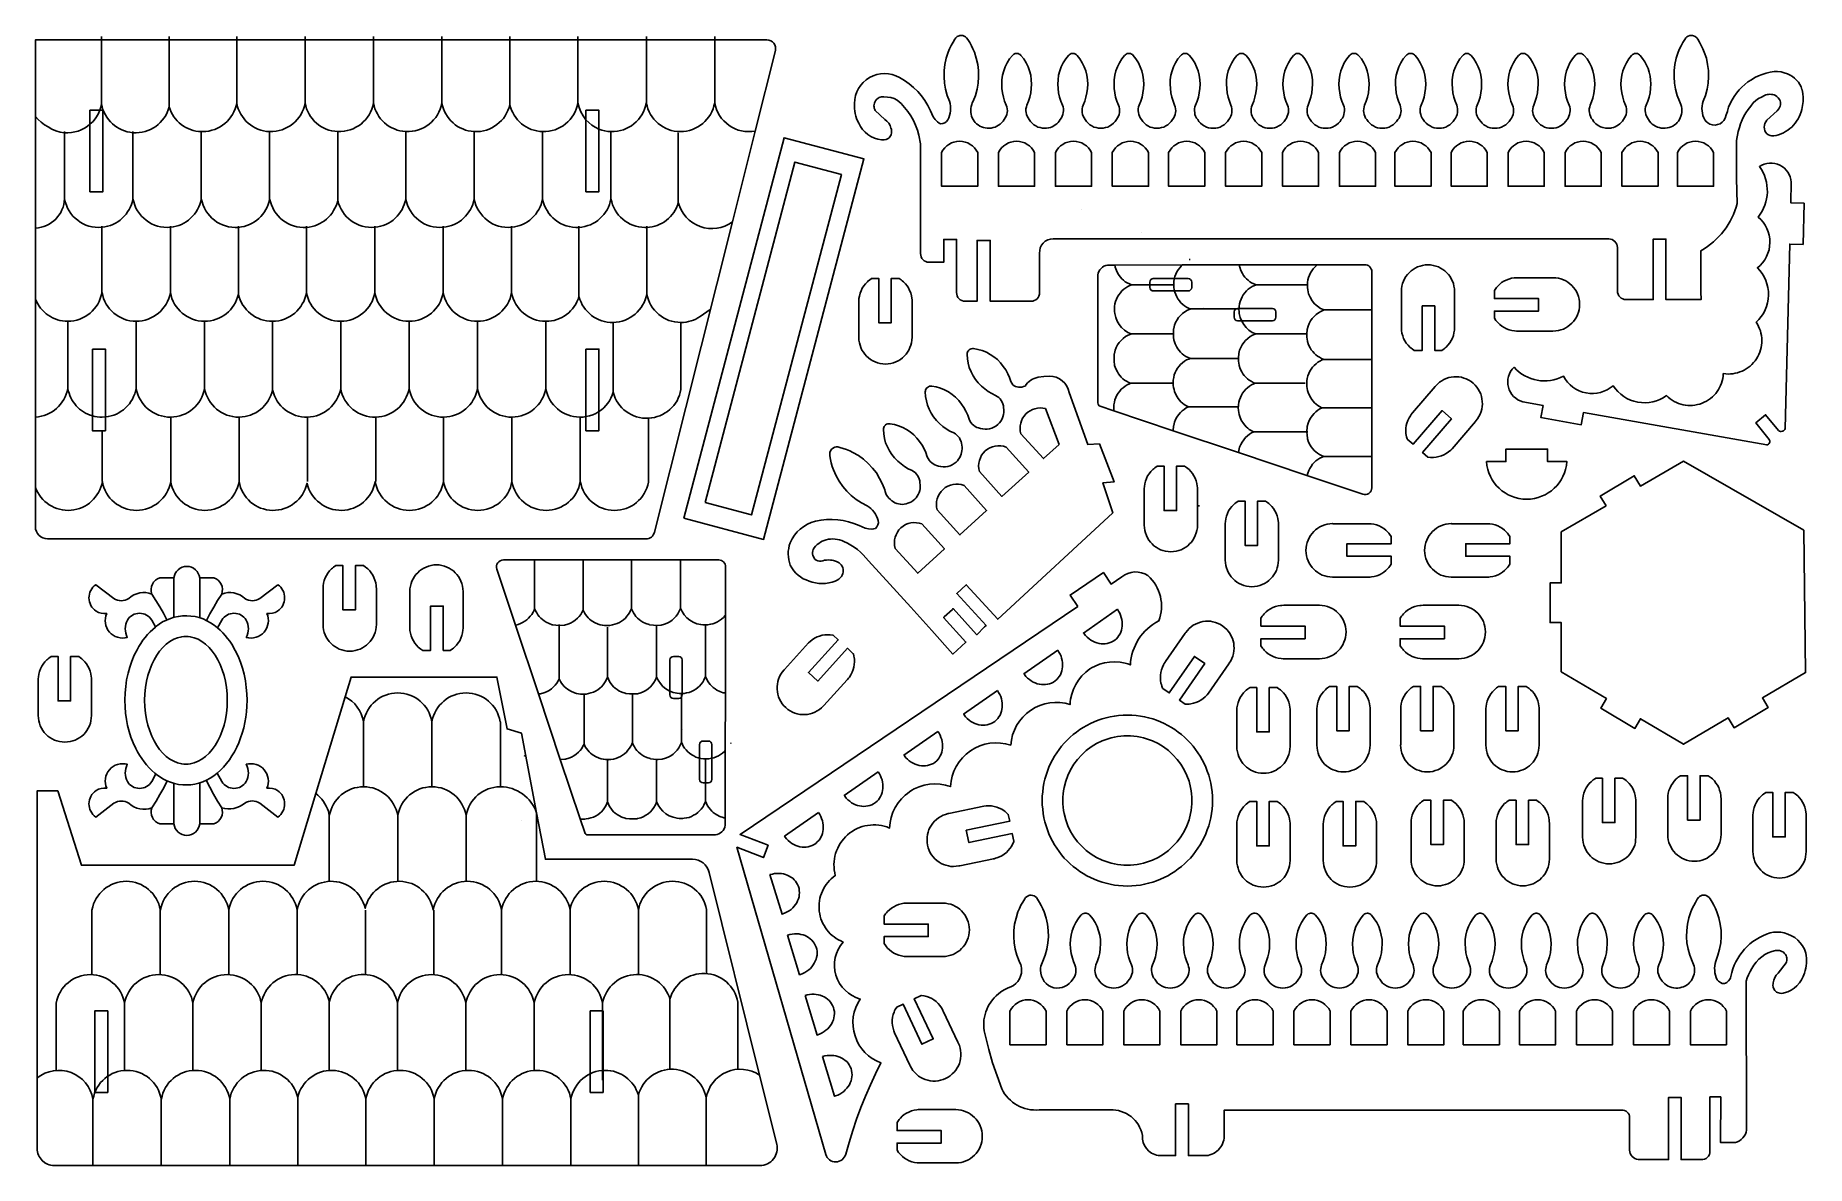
# Model space of a CAD drawing. Extents: x -11.7 to 4.9, y -1.7 to 8.8.
import ezdxf

# ---------------------------------------------------------------- set-up
doc = ezdxf.new("R2010")
doc.units = 0
doc.layers.add('Default_Layer', color=1, linetype='CONTINUOUS')

msp = doc.modelspace()

# ---------------------------------------------------------------- linework, layer by layer
at = {"layer": 'Default_Layer'}
for points in [[(-11.034, 8.163), (-11.034, 8.794)], [(-10.401, 8.137), (-10.401, 8.794)], [(-9.772, 8.174), (-9.772, 8.794)], [(-9.134, 8.174), (-9.134, 8.794)], [(-8.495, 8.174), (-8.495, 8.794)], [(-7.857, 8.174), (-7.857, 8.794)], [(-7.221, 8.159), (-7.221, 8.794)], [(-6.586, 8.174), (-6.586, 8.794)], [(-5.947, 8.174), (-5.947, 8.794)], [(-5.309, 8.174), (-5.309, 8.794)], [(-4.932, 7.91), (-4.963, 7.906), (-4.995, 7.905), (-5.027, 7.907), (-5.058, 7.912), (-5.089, 7.92), (-5.119, 7.932), (-5.148, 7.946), (-5.175, 7.963), (-5.2, 7.983), (-5.224, 8.005), (-5.245, 8.029), (-5.263, 8.055), (-5.279, 8.082), (-5.292, 8.111), (-5.302, 8.142), (-5.309, 8.173), (-5.316, 8.145), (-5.324, 8.117), (-5.335, 8.091), (-5.349, 8.066), (-5.364, 8.042), (-5.381, 8.02), (-5.4, 8), (-5.42, 7.981), (-5.442, 7.964), (-5.466, 7.949), (-5.49, 7.936), (-5.516, 7.925), (-5.543, 7.916), (-5.571, 7.91), (-5.599, 7.906), (-5.628, 7.905), (-5.658, 7.906), (-5.686, 7.91), (-5.714, 7.916), (-5.741, 7.925), (-5.767, 7.936), (-5.791, 7.949), (-5.815, 7.964), (-5.837, 7.981), (-5.857, 8), (-5.876, 8.02), (-5.893, 8.042), (-5.908, 8.066), (-5.921, 8.091), (-5.932, 8.117), (-5.941, 8.145), (-5.948, 8.173), (-5.954, 8.144), (-5.963, 8.116), (-5.975, 8.089), (-5.988, 8.063), (-6.004, 8.039), (-6.022, 8.017), (-6.041, 7.996), (-6.063, 7.977), (-6.086, 7.96), (-6.11, 7.946), (-6.135, 7.933), (-6.162, 7.922), (-6.19, 7.914), (-6.218, 7.908), (-6.248, 7.905), (-6.278, 7.905), (-6.306, 7.907), (-6.335, 7.912), (-6.363, 7.919), (-6.39, 7.929), (-6.424, 7.946), (-6.455, 7.965), (-6.484, 7.989), (-6.511, 8.016), (-6.525, 8.033), (-6.537, 8.051), (-6.559, 8.089), (-6.575, 8.13), (-6.581, 8.152), (-6.586, 8.173), (-6.593, 8.144), (-6.602, 8.116), (-6.613, 8.089), (-6.627, 8.063), (-6.643, 8.039), (-6.66, 8.017), (-6.68, 7.996), (-6.701, 7.977), (-6.724, 7.96), (-6.748, 7.946), (-6.774, 7.933), (-6.8, 7.922), (-6.828, 7.914), (-6.857, 7.908), (-6.886, 7.905), (-6.916, 7.905), (-6.943, 7.907), (-6.97, 7.911), (-6.996, 7.918), (-7.021, 7.926), (-7.046, 7.937), (-7.069, 7.949), (-7.091, 7.963), (-7.112, 7.979), (-7.131, 7.997), (-7.149, 8.016), (-7.166, 8.037), (-7.181, 8.058), (-7.194, 8.082), (-7.205, 8.106), (-7.214, 8.132), (-7.221, 8.158), (-7.229, 8.13), (-7.239, 8.103), (-7.252, 8.077), (-7.266, 8.052), (-7.282, 8.029), (-7.301, 8.008), (-7.32, 7.989), (-7.342, 7.971), (-7.365, 7.955), (-7.389, 7.941), (-7.414, 7.929), (-7.441, 7.92), (-7.468, 7.912), (-7.496, 7.907), (-7.525, 7.905), (-7.554, 7.905), (-7.582, 7.908), (-7.61, 7.913), (-7.636, 7.92), (-7.661, 7.93), (-7.686, 7.941), (-7.709, 7.954), (-7.731, 7.969), (-7.752, 7.986), (-7.771, 8.005), (-7.789, 8.025), (-7.805, 8.047), (-7.82, 8.07), (-7.832, 8.094), (-7.842, 8.119), (-7.851, 8.146), (-7.857, 8.173), (-7.863, 8.144), (-7.873, 8.115), (-7.884, 8.088), (-7.898, 8.062), (-7.914, 8.038), (-7.933, 8.015), (-7.953, 7.994), (-7.974, 7.975), (-7.998, 7.959), (-8.022, 7.944), (-8.048, 7.931), (-8.075, 7.921), (-8.104, 7.913), (-8.133, 7.908), (-8.162, 7.905), (-8.193, 7.905), (-8.221, 7.908), (-8.248, 7.913), (-8.274, 7.92), (-8.3, 7.93), (-8.324, 7.941), (-8.348, 7.954), (-8.37, 7.969), (-8.391, 7.986), (-8.41, 8.005), (-8.428, 8.025), (-8.444, 8.047), (-8.458, 8.07), (-8.47, 8.094), (-8.481, 8.119), (-8.489, 8.146), (-8.495, 8.173), (-8.502, 8.144), (-8.511, 8.115), (-8.523, 8.088), (-8.536, 8.063), (-8.552, 8.039), (-8.57, 8.016), (-8.59, 7.995), (-8.611, 7.976), (-8.635, 7.959), (-8.659, 7.945), (-8.685, 7.932), (-8.712, 7.922), (-8.74, 7.914), (-8.768, 7.908), (-8.798, 7.905), (-8.828, 7.905), (-8.856, 7.908), (-8.884, 7.912), (-8.911, 7.919), (-8.936, 7.929), (-8.961, 7.94), (-8.985, 7.953), (-9.007, 7.968), (-9.028, 7.985), (-9.047, 8.004), (-9.065, 8.024), (-9.082, 8.046), (-9.096, 8.069), (-9.109, 8.093), (-9.119, 8.119), (-9.127, 8.146), (-9.134, 8.173), (-9.14, 8.144), (-9.149, 8.116), (-9.161, 8.089), (-9.174, 8.063), (-9.19, 8.039), (-9.208, 8.017), (-9.227, 7.996), (-9.249, 7.977), (-9.272, 7.96), (-9.296, 7.946), (-9.321, 7.933), (-9.348, 7.922), (-9.376, 7.914), (-9.404, 7.908), (-9.434, 7.905), (-9.464, 7.905), (-9.492, 7.907), (-9.52, 7.912), (-9.547, 7.919), (-9.573, 7.928), (-9.598, 7.939), (-9.621, 7.952), (-9.644, 7.967), (-9.665, 7.984), (-9.685, 8.003), (-9.703, 8.023), (-9.719, 8.045), (-9.734, 8.068), (-9.747, 8.093), (-9.757, 8.119), (-9.766, 8.145), (-9.772, 8.173), (-9.778, 8.145), (-9.787, 8.117), (-9.798, 8.091), (-9.811, 8.066), (-9.826, 8.043), (-9.843, 8.021), (-9.862, 8), (-9.882, 7.982), (-9.904, 7.965), (-9.927, 7.95), (-9.952, 7.936), (-9.977, 7.926), (-10.004, 7.917), (-10.031, 7.91), (-10.06, 7.906), (-10.089, 7.905), (-10.102, 7.905), (-10.128, 7.907), (-10.153, 7.91), (-10.178, 7.916), (-10.202, 7.924), (-10.225, 7.933), (-10.248, 7.944), (-10.269, 7.957), (-10.289, 7.972), (-10.308, 7.988), (-10.326, 8.005), (-10.343, 8.024), (-10.358, 8.044), (-10.371, 8.065), (-10.383, 8.088), (-10.393, 8.112), (-10.401, 8.136), (-10.41, 8.109), (-10.421, 8.082), (-10.434, 8.057), (-10.449, 8.033), (-10.466, 8.011), (-10.485, 7.99), (-10.505, 7.971), (-10.527, 7.954), (-10.55, 7.939), (-10.575, 7.926), (-10.6, 7.915), (-10.627, 7.906), (-10.654, 7.9), (-10.683, 7.896), (-10.711, 7.894), (-10.74, 7.895), (-10.768, 7.899), (-10.794, 7.904), (-10.82, 7.912), (-10.845, 7.922), (-10.868, 7.933), (-10.891, 7.947), (-10.912, 7.962), (-10.932, 7.979), (-10.951, 7.997), (-10.968, 8.017), (-10.984, 8.039), (-10.998, 8.061), (-11.01, 8.085), (-11.02, 8.11), (-11.028, 8.136), (-11.034, 8.163), (-11.04, 8.133), (-11.05, 8.105), (-11.066, 8.068), (-11.087, 8.033), (-11.113, 8.001), (-11.142, 7.973), (-11.167, 7.953), (-11.194, 7.936), (-11.223, 7.922), (-11.253, 7.91), (-11.283, 7.902), (-11.315, 7.897), (-11.347, 7.894), (-11.379, 7.895), (-11.42, 7.901), (-11.459, 7.912), (-11.497, 7.928), (-11.532, 7.949)], [(-11.532, 7.949), (-11.565, 7.969), (-11.596, 7.992), (-11.625, 8.017), (-11.651, 8.045)], [(-11.379, 7.279), (-11.379, 7.906)], [(-10.74, 7.279), (-10.74, 7.906)], [(-10.102, 7.279), (-10.102, 7.906)], [(-9.464, 7.279), (-9.464, 7.906)], [(-8.828, 7.264), (-8.828, 7.906)], [(-8.193, 7.279), (-8.193, 7.906)], [(-7.554, 7.279), (-7.554, 7.906)], [(-6.916, 7.279), (-6.916, 7.906)], [(-6.278, 7.279), (-6.278, 7.905)], [(-5.649, 7.242), (-5.649, 7.895)], [(-11.379, 7.279), (-11.381, 7.251), (-11.386, 7.225), (-11.393, 7.199), (-11.403, 7.174), (-11.415, 7.151), (-11.428, 7.128), (-11.444, 7.108), (-11.461, 7.088), (-11.48, 7.071), (-11.501, 7.055), (-11.523, 7.041), (-11.547, 7.029), (-11.571, 7.02), (-11.597, 7.012), (-11.623, 7.007), (-11.651, 7.005)], [(-11.379, 7.279), (-11.372, 7.248), (-11.362, 7.219), (-11.35, 7.191), (-11.335, 7.165), (-11.319, 7.14), (-11.3, 7.117), (-11.279, 7.096), (-11.256, 7.077), (-11.232, 7.06), (-11.206, 7.045), (-11.179, 7.033), (-11.151, 7.023), (-11.122, 7.016), (-11.092, 7.012), (-11.061, 7.01), (-11.03, 7.012), (-11.003, 7.015), (-10.977, 7.021), (-10.951, 7.029), (-10.927, 7.039), (-10.903, 7.051), (-10.881, 7.064), (-10.86, 7.079), (-10.84, 7.096), (-10.822, 7.115), (-10.805, 7.134), (-10.79, 7.156), (-10.776, 7.178), (-10.764, 7.202), (-10.754, 7.226), (-10.746, 7.252), (-10.74, 7.279), (-10.733, 7.248), (-10.724, 7.219), (-10.712, 7.191), (-10.697, 7.164), (-10.68, 7.14), (-10.661, 7.117), (-10.64, 7.096), (-10.618, 7.077), (-10.593, 7.06), (-10.568, 7.045), (-10.54, 7.033), (-10.512, 7.023), (-10.483, 7.016), (-10.453, 7.012), (-10.422, 7.01), (-10.391, 7.012), (-10.364, 7.015), (-10.338, 7.021), (-10.313, 7.029), (-10.288, 7.039), (-10.265, 7.051), (-10.242, 7.064), (-10.221, 7.079), (-10.202, 7.096), (-10.183, 7.115), (-10.166, 7.135), (-10.151, 7.156), (-10.137, 7.178), (-10.126, 7.202), (-10.116, 7.226), (-10.108, 7.252), (-10.102, 7.279), (-10.095, 7.248), (-10.086, 7.219), (-10.073, 7.191), (-10.059, 7.165), (-10.042, 7.141), (-10.024, 7.118), (-10.003, 7.097), (-9.98, 7.078), (-9.956, 7.061), (-9.931, 7.046), (-9.904, 7.034), (-9.876, 7.024), (-9.847, 7.017), (-9.817, 7.012), (-9.787, 7.01), (-9.756, 7.011), (-9.728, 7.015), (-9.702, 7.02), (-9.676, 7.028), (-9.652, 7.038), (-9.628, 7.05), (-9.606, 7.063), (-9.584, 7.078), (-9.564, 7.095), (-9.546, 7.114), (-9.529, 7.134), (-9.513, 7.155), (-9.499, 7.177), (-9.487, 7.201), (-9.477, 7.226), (-9.469, 7.252), (-9.464, 7.279), (-9.457, 7.249), (-9.447, 7.22), (-9.435, 7.192), (-9.421, 7.166), (-9.404, 7.141), (-9.386, 7.119), (-9.365, 7.098), (-9.343, 7.079), (-9.319, 7.062), (-9.294, 7.047), (-9.268, 7.035), (-9.24, 7.025), (-9.211, 7.017), (-9.181, 7.012), (-9.151, 7.01), (-9.12, 7.011), (-9.094, 7.014), (-9.068, 7.019), (-9.043, 7.026), (-9.019, 7.036), (-8.996, 7.046), (-8.974, 7.059), (-8.953, 7.073), (-8.933, 7.089), (-8.914, 7.106), (-8.897, 7.125), (-8.881, 7.145), (-8.867, 7.167), (-8.855, 7.189), (-8.844, 7.213), (-8.835, 7.238), (-8.828, 7.264), (-8.82, 7.234), (-8.81, 7.206), (-8.797, 7.18), (-8.782, 7.155), (-8.765, 7.132), (-8.746, 7.11), (-8.725, 7.09), (-8.702, 7.072), (-8.678, 7.056), (-8.653, 7.043), (-8.627, 7.031), (-8.599, 7.022), (-8.571, 7.016), (-8.542, 7.012), (-8.512, 7.01), (-8.482, 7.012), (-8.455, 7.015), (-8.429, 7.021), (-8.404, 7.029), (-8.379, 7.039), (-8.356, 7.051), (-8.333, 7.064), (-8.312, 7.079), (-8.293, 7.096), (-8.274, 7.115), (-8.257, 7.134), (-8.242, 7.156), (-8.228, 7.178), (-8.217, 7.202), (-8.207, 7.226), (-8.199, 7.252), (-8.193, 7.279), (-8.186, 7.248), (-8.176, 7.219), (-8.164, 7.191), (-8.149, 7.164), (-8.133, 7.14), (-8.114, 7.117), (-8.093, 7.096), (-8.07, 7.077), (-8.046, 7.06), (-8.02, 7.045), (-7.993, 7.033), (-7.965, 7.023), (-7.936, 7.016), (-7.905, 7.012), (-7.875, 7.01), (-7.843, 7.012), (-7.817, 7.015), (-7.79, 7.021), (-7.765, 7.029), (-7.741, 7.039), (-7.717, 7.051), (-7.695, 7.064), (-7.674, 7.079), (-7.654, 7.096), (-7.636, 7.115), (-7.619, 7.134), (-7.603, 7.156), (-7.59, 7.178), (-7.578, 7.202), (-7.568, 7.226), (-7.56, 7.252), (-7.554, 7.279), (-7.547, 7.248), (-7.538, 7.219), (-7.526, 7.191), (-7.511, 7.164), (-7.494, 7.14), (-7.475, 7.117), (-7.454, 7.096), (-7.432, 7.077), (-7.407, 7.06), (-7.382, 7.045), (-7.355, 7.033), (-7.326, 7.023), (-7.297, 7.016), (-7.267, 7.012), (-7.236, 7.01), (-7.205, 7.012), (-7.178, 7.015), (-7.152, 7.021), (-7.127, 7.029), (-7.102, 7.039), (-7.079, 7.051), (-7.056, 7.064), (-7.035, 7.079), (-7.016, 7.096), (-6.997, 7.115), (-6.98, 7.134), (-6.965, 7.156), (-6.951, 7.178), (-6.94, 7.202), (-6.93, 7.226), (-6.922, 7.252), (-6.916, 7.279), (-6.909, 7.249), (-6.9, 7.22), (-6.888, 7.193), (-6.874, 7.167), (-6.858, 7.142), (-6.839, 7.12), (-6.819, 7.099), (-6.797, 7.08), (-6.773, 7.063), (-6.748, 7.048), (-6.722, 7.036), (-6.695, 7.025), (-6.666, 7.018), (-6.637, 7.013), (-6.607, 7.01), (-6.576, 7.011), (-6.548, 7.014), (-6.521, 7.019), (-6.495, 7.027), (-6.47, 7.036), (-6.446, 7.048), (-6.423, 7.061), (-6.401, 7.076), (-6.381, 7.093), (-6.362, 7.112), (-6.344, 7.132), (-6.328, 7.153), (-6.314, 7.176), (-6.302, 7.2), (-6.292, 7.225), (-6.284, 7.251), (-6.278, 7.279), (-6.271, 7.25), (-6.263, 7.223), (-6.252, 7.197), (-6.239, 7.172), (-6.223, 7.148), (-6.207, 7.126), (-6.188, 7.106), (-6.168, 7.087), (-6.146, 7.07), (-6.122, 7.055), (-6.098, 7.042), (-6.072, 7.031), (-6.046, 7.022), (-6.018, 7.016), (-5.99, 7.012), (-5.961, 7.01), (-5.943, 7.01), (-5.918, 7.012), (-5.893, 7.016), (-5.868, 7.022), (-5.845, 7.03), (-5.822, 7.04), (-5.8, 7.051), (-5.779, 7.064), (-5.759, 7.078), (-5.74, 7.094), (-5.722, 7.112), (-5.706, 7.13), (-5.691, 7.15), (-5.678, 7.172), (-5.667, 7.194), (-5.657, 7.217), (-5.649, 7.242), (-5.636, 7.204), (-5.619, 7.168), (-5.598, 7.135), (-5.574, 7.105), (-5.546, 7.078), (-5.514, 7.054), (-5.48, 7.034), (-5.444, 7.019), (-5.406, 7.007), (-5.367, 7.001), (-5.328, 7), (-5.289, 7.003), (-5.251, 7.011), (-5.214, 7.023), (-5.178, 7.04), (-5.144, 7.062)], [(-1.889, 7.178), (-1.889, 7.178)], [(-1.889, 7.178), (-1.889, 7.178)], [(-11.03, 6.403), (-11.03, 7.023)], [(-10.391, 6.403), (-10.391, 7.023)], [(-9.756, 6.388), (-9.756, 7.023)], [(-9.12, 6.403), (-9.12, 7.023)], [(-8.482, 6.403), (-8.482, 7.023)], [(-7.843, 6.403), (-7.843, 7.023)], [(-7.205, 6.403), (-7.205, 7.023)], [(-6.576, 6.366), (-6.576, 7.023)], [(-5.943, 6.392), (-5.943, 7.023)], [(-1.326, 6.964), (-1.326, 6.964)], [(-1.582, 5.298), (-1.582, 5.302), (-1.583, 5.326), (-1.583, 5.341), (-1.582, 5.354), (-1.578, 5.378), (-1.572, 5.4), (-1.564, 5.423), (-1.554, 5.443), (-1.542, 5.463), (-1.528, 5.482), (-1.513, 5.499), (-1.496, 5.514), (-1.478, 5.528), (-1.459, 5.54), (-1.438, 5.55), (-1.423, 5.556), (-1.428, 5.557), (-1.444, 5.564), (-1.465, 5.575), (-1.482, 5.586), (-1.498, 5.598), (-1.513, 5.612), (-1.527, 5.628), (-1.539, 5.644), (-1.55, 5.662), (-1.564, 5.69), (-1.575, 5.72), (-1.576, 5.726), (-1.58, 5.761), (-1.581, 5.797), (-1.579, 5.831), (-1.578, 5.835), (-1.57, 5.866), (-1.56, 5.89), (-1.547, 5.914), (-1.532, 5.936), (-1.515, 5.956), (-1.495, 5.975), (-1.473, 5.991), (-1.45, 6.004), (-1.425, 6.014), (-1.42, 6.016), (-1.453, 6.031), (-1.483, 6.051), (-1.51, 6.075), (-1.533, 6.103), (-1.552, 6.134), (-1.565, 6.169), (-1.574, 6.206), (-1.576, 6.225), (-1.577, 6.245), (-1.577, 6.26), (-1.576, 6.272), (-1.572, 6.296), (-1.566, 6.319), (-1.558, 6.341), (-1.548, 6.362), (-1.536, 6.382), (-1.522, 6.4), (-1.507, 6.418), (-1.49, 6.433), (-1.472, 6.447), (-1.453, 6.459), (-1.432, 6.469), (-1.42, 6.473), (-1.417, 6.474), (-1.438, 6.483), (-1.459, 6.493), (-1.476, 6.504), (-1.492, 6.517), (-1.507, 6.531), (-1.521, 6.546), (-1.533, 6.563), (-1.544, 6.58), (-1.558, 6.609), (-1.569, 6.639), (-1.57, 6.645), (-1.572, 6.658)], [(-1.028, 5.112), (-1.025, 5.157), (-1.024, 5.161), (-1.016, 5.192), (-1.006, 5.216), (-0.994, 5.24), (-0.979, 5.262), (-0.961, 5.282), (-0.944, 5.298), (-0.926, 5.312), (-0.906, 5.325), (-0.885, 5.335), (-0.893, 5.338), (-0.91, 5.347), (-0.926, 5.358), (-0.941, 5.37), (-0.956, 5.382), (-0.969, 5.397), (-0.981, 5.412), (-1.001, 5.443), (-1.016, 5.478), (-1.021, 5.497), (-1.026, 5.517), (-1.028, 5.535), (-1.029, 5.559), (-1.029, 5.574), (-1.028, 5.586), (-1.024, 5.61), (-1.018, 5.633), (-1.01, 5.655), (-1, 5.676), (-0.988, 5.696), (-0.974, 5.714), (-0.959, 5.732), (-0.942, 5.747), (-0.924, 5.761), (-0.905, 5.773), (-0.884, 5.782), (-0.869, 5.788), (-0.874, 5.79), (-0.883, 5.793), (-0.89, 5.797), (-0.911, 5.807), (-0.928, 5.818), (-0.944, 5.831), (-0.959, 5.845), (-0.973, 5.86), (-0.985, 5.877), (-0.996, 5.894), (-1.01, 5.923), (-1.021, 5.953), (-1.022, 5.958), (-1.026, 5.987), (-1.027, 6.016), (-1.027, 6.03), (-1.025, 6.063), (-1.024, 6.067), (-1.016, 6.098), (-1.006, 6.123), (-0.993, 6.147), (-0.978, 6.169), (-0.961, 6.189), (-0.941, 6.207), (-0.919, 6.223), (-0.896, 6.237), (-0.871, 6.247), (-0.866, 6.249), (-0.872, 6.251), (-0.903, 6.266), (-0.922, 6.278), (-0.94, 6.292), (-0.956, 6.307), (-0.971, 6.325), (-0.984, 6.343), (-0.996, 6.363), (-1.005, 6.384), (-1.013, 6.406), (-1.018, 6.429), (-1.022, 6.453), (-1.023, 6.469), (-1.023, 6.477), (-1.023, 6.493), (-1.022, 6.505), (-1.018, 6.529), (-1.012, 6.552), (-1.004, 6.574), (-0.994, 6.595), (-0.982, 6.615), (-0.968, 6.633), (-0.953, 6.65), (-0.944, 6.659), (-0.944, 6.659)], [(-0.881, 6.71), (-0.871, 6.71)], [(-0.418, 4.908), (-0.417, 4.924), (-0.416, 4.928), (-0.408, 4.959), (-0.398, 4.984), (-0.385, 5.007), (-0.37, 5.029), (-0.353, 5.05), (-0.336, 5.066), (-0.317, 5.08), (-0.298, 5.092), (-0.277, 5.102), (-0.284, 5.106), (-0.302, 5.115), (-0.318, 5.125), (-0.333, 5.137), (-0.348, 5.15), (-0.361, 5.164), (-0.373, 5.179), (-0.393, 5.211), (-0.407, 5.245), (-0.413, 5.264), (-0.417, 5.284), (-0.42, 5.302), (-0.421, 5.326), (-0.421, 5.337), (-0.42, 5.341), (-0.419, 5.354), (-0.415, 5.378), (-0.409, 5.4), (-0.401, 5.423), (-0.391, 5.443), (-0.38, 5.463), (-0.366, 5.482), (-0.351, 5.499), (-0.334, 5.514), (-0.316, 5.528), (-0.296, 5.54), (-0.276, 5.55), (-0.261, 5.556), (-0.265, 5.557), (-0.282, 5.564), (-0.302, 5.575), (-0.319, 5.586), (-0.336, 5.598), (-0.351, 5.612), (-0.365, 5.628), (-0.377, 5.644), (-0.388, 5.662), (-0.402, 5.69), (-0.412, 5.72), (-0.414, 5.726), (-0.418, 5.761), (-0.419, 5.797), (-0.417, 5.831), (-0.416, 5.835), (-0.408, 5.866), (-0.398, 5.89), (-0.385, 5.914), (-0.37, 5.936), (-0.353, 5.956), (-0.333, 5.975), (-0.311, 5.991), (-0.287, 6.004), (-0.263, 6.014), (-0.258, 6.016), (-0.291, 6.031), (-0.321, 6.051), (-0.348, 6.075), (-0.37, 6.103), (-0.389, 6.134), (-0.403, 6.169), (-0.412, 6.206), (-0.414, 6.225), (-0.415, 6.245), (-0.414, 6.26), (-0.413, 6.272), (-0.409, 6.296), (-0.403, 6.319), (-0.395, 6.341), (-0.385, 6.362), (-0.374, 6.382), (-0.36, 6.4), (-0.345, 6.418), (-0.328, 6.433), (-0.31, 6.447), (-0.29, 6.459), (-0.27, 6.469), (-0.258, 6.473), (-0.255, 6.474), (-0.276, 6.483), (-0.296, 6.493), (-0.313, 6.504), (-0.33, 6.517), (-0.345, 6.531), (-0.359, 6.546), (-0.371, 6.563), (-0.382, 6.58), (-0.396, 6.609), (-0.406, 6.639), (-0.408, 6.645), (-0.41, 6.66)], [(0.222, 4.693), (0.223, 4.694), (0.229, 4.717), (0.237, 4.74), (0.247, 4.76), (0.259, 4.78), (0.272, 4.799), (0.288, 4.816), (0.304, 4.831), (0.322, 4.845), (0.342, 4.857), (0.362, 4.867), (0.377, 4.873), (0.356, 4.881), (0.336, 4.892), (0.319, 4.903), (0.302, 4.915), (0.287, 4.929), (0.274, 4.945), (0.261, 4.961), (0.25, 4.979), (0.236, 5.007), (0.226, 5.037), (0.224, 5.043), (0.221, 5.072), (0.219, 5.102), (0.221, 5.148), (0.222, 5.152), (0.23, 5.183), (0.24, 5.207), (0.253, 5.231), (0.268, 5.253), (0.286, 5.273), (0.303, 5.289), (0.321, 5.303), (0.341, 5.316), (0.362, 5.326), (0.354, 5.329), (0.337, 5.338), (0.321, 5.349), (0.305, 5.36), (0.291, 5.373), (0.278, 5.388), (0.265, 5.403), (0.246, 5.434), (0.231, 5.469), (0.225, 5.488), (0.221, 5.508), (0.219, 5.526), (0.218, 5.549), (0.218, 5.565), (0.219, 5.577), (0.223, 5.601), (0.229, 5.624), (0.237, 5.646), (0.247, 5.667), (0.259, 5.687), (0.272, 5.705), (0.288, 5.722), (0.305, 5.738), (0.323, 5.752), (0.342, 5.763), (0.362, 5.773), (0.378, 5.779), (0.373, 5.781), (0.356, 5.788), (0.336, 5.798), (0.319, 5.809), (0.303, 5.822), (0.288, 5.836), (0.274, 5.851), (0.261, 5.868), (0.25, 5.885), (0.236, 5.914), (0.226, 5.944), (0.225, 5.949), (0.22, 5.985), (0.22, 6.021), (0.222, 6.054), (0.222, 6.058), (0.231, 6.089), (0.241, 6.114), (0.253, 6.138), (0.268, 6.16), (0.286, 6.18), (0.306, 6.198), (0.327, 6.214), (0.351, 6.227), (0.376, 6.238), (0.381, 6.24), (0.348, 6.254), (0.318, 6.274), (0.291, 6.298), (0.268, 6.326), (0.249, 6.358), (0.235, 6.392), (0.227, 6.429), (0.224, 6.449), (0.224, 6.468), (0.224, 6.484), (0.225, 6.496), (0.229, 6.52), (0.235, 6.543), (0.243, 6.565), (0.253, 6.586), (0.265, 6.606), (0.278, 6.624), (0.294, 6.641), (0.311, 6.657), (0.316, 6.661)], [(-1.417, 6.474), (-1.023, 6.474)], [(-0.255, 6.474), (0.222, 6.474)], [(-5.35, 6.243), (-5.445, 6.178), (-5.465, 6.165), (-5.486, 6.154), (-5.508, 6.145), (-5.53, 6.137), (-5.553, 6.131), (-5.577, 6.127), (-5.6, 6.124), (-5.624, 6.123), (-5.653, 6.125), (-5.682, 6.128), (-5.71, 6.135), (-5.736, 6.143), (-5.762, 6.154), (-5.787, 6.167), (-5.81, 6.182), (-5.832, 6.199), (-5.853, 6.218), (-5.872, 6.239), (-5.889, 6.261), (-5.904, 6.284), (-5.917, 6.309), (-5.928, 6.336), (-5.937, 6.363), (-5.943, 6.392), (-5.95, 6.364), (-5.958, 6.336), (-5.969, 6.31), (-5.982, 6.286), (-5.997, 6.262), (-6.014, 6.24), (-6.032, 6.22), (-6.052, 6.201), (-6.074, 6.184), (-6.097, 6.169), (-6.121, 6.156), (-6.146, 6.145), (-6.173, 6.136), (-6.2, 6.129), (-6.228, 6.125), (-6.257, 6.123), (-6.285, 6.124), (-6.312, 6.127), (-6.338, 6.132), (-6.364, 6.14), (-6.389, 6.149), (-6.413, 6.161), (-6.436, 6.174), (-6.458, 6.189), (-6.479, 6.206), (-6.498, 6.225), (-6.515, 6.245), (-6.531, 6.266), (-6.545, 6.289), (-6.557, 6.313), (-6.568, 6.339), (-6.576, 6.365), (-6.584, 6.34), (-6.595, 6.316), (-6.607, 6.293), (-6.621, 6.271), (-6.637, 6.25), (-6.654, 6.231), (-6.672, 6.213), (-6.692, 6.197), (-6.713, 6.183), (-6.735, 6.17), (-6.758, 6.159), (-6.782, 6.15), (-6.807, 6.143), (-6.833, 6.138), (-6.859, 6.135), (-6.886, 6.134), (-6.888, 6.134), (-6.917, 6.135), (-6.946, 6.139), (-6.973, 6.146), (-7, 6.155), (-7.025, 6.165), (-7.05, 6.179), (-7.073, 6.194), (-7.095, 6.211), (-7.115, 6.229), (-7.134, 6.25), (-7.151, 6.272), (-7.166, 6.295), (-7.179, 6.32), (-7.19, 6.346), (-7.199, 6.374), (-7.205, 6.402), (-7.211, 6.374), (-7.22, 6.346), (-7.231, 6.32), (-7.244, 6.295), (-7.26, 6.271), (-7.277, 6.249), (-7.296, 6.229), (-7.316, 6.21), (-7.338, 6.193), (-7.361, 6.178), (-7.386, 6.165), (-7.412, 6.154), (-7.439, 6.145), (-7.467, 6.139), (-7.495, 6.135), (-7.524, 6.134), (-7.553, 6.135), (-7.582, 6.139), (-7.61, 6.145), (-7.637, 6.154), (-7.662, 6.165), (-7.687, 6.178), (-7.71, 6.193), (-7.732, 6.21), (-7.753, 6.229), (-7.772, 6.249), (-7.789, 6.271), (-7.804, 6.295), (-7.817, 6.32), (-7.828, 6.346), (-7.837, 6.374), (-7.843, 6.402), (-7.85, 6.374), (-7.859, 6.346), (-7.87, 6.32), (-7.883, 6.295), (-7.898, 6.271), (-7.915, 6.249), (-7.934, 6.229), (-7.954, 6.21), (-7.976, 6.193), (-8, 6.178), (-8.025, 6.165), (-8.05, 6.154), (-8.077, 6.145), (-8.105, 6.139), (-8.133, 6.135), (-8.163, 6.134), (-8.192, 6.135), (-8.22, 6.139), (-8.248, 6.145), (-8.275, 6.154), (-8.301, 6.165), (-8.325, 6.178), (-8.349, 6.193), (-8.371, 6.21), (-8.391, 6.229), (-8.41, 6.249), (-8.427, 6.271), (-8.443, 6.295), (-8.456, 6.32), (-8.467, 6.346), (-8.475, 6.374), (-8.482, 6.402), (-8.488, 6.374), (-8.497, 6.346), (-8.508, 6.32), (-8.521, 6.295), (-8.536, 6.271), (-8.554, 6.249), (-8.572, 6.229), (-8.593, 6.21), (-8.615, 6.193), (-8.638, 6.178), (-8.663, 6.165), (-8.689, 6.154), (-8.716, 6.145), (-8.743, 6.139), (-8.772, 6.135), (-8.801, 6.134), (-8.83, 6.135), (-8.859, 6.139), (-8.887, 6.145), (-8.913, 6.154), (-8.939, 6.165), (-8.964, 6.178), (-8.987, 6.193), (-9.009, 6.21), (-9.03, 6.229), (-9.049, 6.249), (-9.066, 6.271), (-9.081, 6.295), (-9.094, 6.32), (-9.105, 6.346), (-9.114, 6.374), (-9.12, 6.402), (-9.127, 6.374), (-9.135, 6.347), (-9.146, 6.32), (-9.159, 6.296), (-9.174, 6.272), (-9.191, 6.25), (-9.21, 6.23), (-9.23, 6.211), (-9.252, 6.194), (-9.275, 6.179), (-9.3, 6.166), (-9.325, 6.155), (-9.352, 6.146), (-9.379, 6.139), (-9.408, 6.135), (-9.437, 6.134), (-9.465, 6.135), (-9.493, 6.138), (-9.52, 6.144), (-9.546, 6.152), (-9.571, 6.162), (-9.596, 6.174), (-9.619, 6.188), (-9.641, 6.204), (-9.661, 6.222), (-9.68, 6.241), (-9.697, 6.262), (-9.713, 6.284), (-9.727, 6.308), (-9.739, 6.333), (-9.748, 6.36), (-9.756, 6.387), (-9.763, 6.36), (-9.773, 6.334), (-9.784, 6.309), (-9.798, 6.285), (-9.813, 6.263), (-9.831, 6.242), (-9.849, 6.223), (-9.87, 6.205), (-9.891, 6.189), (-9.914, 6.175), (-9.938, 6.163), (-9.963, 6.153), (-9.989, 6.145), (-10.016, 6.139), (-10.044, 6.135), (-10.072, 6.134), (-10.101, 6.135), (-10.13, 6.139), (-10.157, 6.145), (-10.184, 6.154), (-10.21, 6.165), (-10.235, 6.178), (-10.258, 6.193), (-10.28, 6.21), (-10.301, 6.229), (-10.319, 6.249), (-10.336, 6.271), (-10.352, 6.295), (-10.365, 6.32), (-10.376, 6.346), (-10.385, 6.374), (-10.391, 6.402), (-10.397, 6.374), (-10.406, 6.346), (-10.417, 6.32), (-10.43, 6.295), (-10.446, 6.271), (-10.463, 6.249), (-10.481, 6.229), (-10.502, 6.21), (-10.524, 6.193), (-10.547, 6.178), (-10.572, 6.165), (-10.598, 6.154), (-10.625, 6.145), (-10.653, 6.139), (-10.681, 6.135), (-10.71, 6.134), (-10.739, 6.135), (-10.768, 6.139), (-10.796, 6.145), (-10.823, 6.154), (-10.848, 6.165), (-10.873, 6.178), (-10.896, 6.193), (-10.918, 6.21), (-10.939, 6.229), (-10.958, 6.249), (-10.975, 6.271), (-10.99, 6.295), (-11.003, 6.32), (-11.014, 6.346), (-11.023, 6.374), (-11.029, 6.402), (-11.036, 6.374), (-11.045, 6.346), (-11.056, 6.32), (-11.069, 6.295), (-11.084, 6.271), (-11.101, 6.249), (-11.12, 6.229), (-11.14, 6.21), (-11.162, 6.193), (-11.186, 6.178), (-11.211, 6.165), (-11.236, 6.154), (-11.263, 6.145), (-11.291, 6.139), (-11.32, 6.135), (-11.349, 6.134), (-11.374, 6.135), (-11.398, 6.138), (-11.422, 6.142), (-11.445, 6.149), (-11.468, 6.157), (-11.49, 6.167), (-11.511, 6.178), (-11.532, 6.191), (-11.551, 6.205), (-11.569, 6.221), (-11.586, 6.238), (-11.602, 6.256), (-11.616, 6.276), (-11.629, 6.296), (-11.641, 6.318), (-11.651, 6.341)], [(-11.349, 5.508), (-11.349, 6.135)], [(-10.71, 5.508), (-10.71, 6.135)], [(-10.072, 5.508), (-10.072, 6.135)], [(-9.437, 5.493), (-9.437, 6.135)], [(-8.801, 5.508), (-8.801, 6.135)], [(-8.163, 5.508), (-8.163, 6.135)], [(-7.524, 5.508), (-7.524, 6.135)], [(-6.886, 5.508), (-6.886, 6.134)], [(-6.257, 5.471), (-6.257, 6.124)], [(-5.624, 5.498), (-5.624, 6.124)], [(-0.866, 6.249), (-0.415, 6.249)], [(-0.745, 6.26), (-0.745, 6.26)], [(0.38, 6.24), (0.381, 6.24), (0.828, 6.24)], [(-1.42, 6.016), (-1.419, 6.016), (-1.027, 6.016)], [(-0.258, 6.016), (0.219, 6.016)], [(-0.869, 5.788), (-0.419, 5.788)], [(0.378, 5.779), (0.828, 5.779)], [(-11.651, 5.24), (-11.623, 5.242), (-11.596, 5.247), (-11.569, 5.255), (-11.544, 5.264), (-11.519, 5.275), (-11.496, 5.289), (-11.474, 5.304), (-11.453, 5.321), (-11.434, 5.339), (-11.416, 5.36), (-11.4, 5.381), (-11.386, 5.404), (-11.373, 5.428), (-11.363, 5.454), (-11.355, 5.48), (-11.349, 5.508), (-11.344, 5.485), (-11.337, 5.463), (-11.33, 5.441), (-11.32, 5.421), (-11.31, 5.401), (-11.298, 5.382), (-11.284, 5.364), (-11.27, 5.346), (-11.254, 5.33), (-11.238, 5.315), (-11.22, 5.301), (-11.201, 5.289), (-11.182, 5.277), (-11.161, 5.267), (-11.14, 5.259), (-11.118, 5.252), (-11.095, 5.246), (-11.073, 5.242), (-11.05, 5.24), (-11.027, 5.239), (-10.997, 5.241), (-10.971, 5.245), (-10.945, 5.251), (-10.919, 5.259), (-10.895, 5.268), (-10.872, 5.28), (-10.85, 5.294), (-10.829, 5.309), (-10.809, 5.326), (-10.791, 5.344), (-10.774, 5.364), (-10.759, 5.385), (-10.746, 5.408), (-10.734, 5.431), (-10.724, 5.456), (-10.716, 5.481), (-10.71, 5.508), (-10.704, 5.479), (-10.695, 5.451), (-10.684, 5.425), (-10.67, 5.4), (-10.655, 5.376), (-10.638, 5.354), (-10.619, 5.333), (-10.598, 5.314), (-10.576, 5.297), (-10.552, 5.282), (-10.527, 5.269), (-10.501, 5.259), (-10.474, 5.25), (-10.446, 5.244), (-10.418, 5.24), (-10.388, 5.239), (-10.359, 5.241), (-10.331, 5.245), (-10.303, 5.251), (-10.277, 5.26), (-10.251, 5.271), (-10.227, 5.284), (-10.203, 5.299), (-10.182, 5.316), (-10.161, 5.335), (-10.143, 5.355), (-10.126, 5.377), (-10.111, 5.401), (-10.098, 5.426), (-10.087, 5.452), (-10.078, 5.479), (-10.072, 5.508), (-10.065, 5.479), (-10.057, 5.451), (-10.045, 5.425), (-10.032, 5.4), (-10.017, 5.376), (-9.999, 5.354), (-9.98, 5.333), (-9.96, 5.314), (-9.937, 5.297), (-9.914, 5.282), (-9.889, 5.269), (-9.863, 5.259), (-9.836, 5.25), (-9.808, 5.244), (-9.779, 5.24), (-9.75, 5.239), (-9.722, 5.241), (-9.694, 5.245), (-9.668, 5.251), (-9.642, 5.259), (-9.617, 5.269), (-9.593, 5.281), (-9.571, 5.295), (-9.549, 5.311), (-9.529, 5.329), (-9.511, 5.348), (-9.494, 5.369), (-9.478, 5.391), (-9.465, 5.415), (-9.453, 5.44), (-9.444, 5.466), (-9.436, 5.493), (-9.429, 5.465), (-9.419, 5.438), (-9.407, 5.413), (-9.393, 5.389), (-9.377, 5.366), (-9.359, 5.345), (-9.34, 5.325), (-9.319, 5.308), (-9.297, 5.292), (-9.273, 5.278), (-9.248, 5.266), (-9.222, 5.256), (-9.196, 5.248), (-9.168, 5.243), (-9.14, 5.24), (-9.111, 5.239), (-9.083, 5.241), (-9.055, 5.246), (-9.028, 5.253), (-9.002, 5.262), (-8.977, 5.273), (-8.953, 5.286), (-8.93, 5.301), (-8.909, 5.318), (-8.889, 5.337), (-8.871, 5.357), (-8.854, 5.379), (-8.839, 5.402), (-8.827, 5.427), (-8.816, 5.453), (-8.807, 5.48), (-8.801, 5.508), (-8.795, 5.479), (-8.786, 5.45), (-8.774, 5.424), (-8.761, 5.398), (-8.745, 5.374), (-8.727, 5.352), (-8.708, 5.331), (-8.687, 5.312), (-8.664, 5.295), (-8.64, 5.28), (-8.614, 5.268), (-8.588, 5.257), (-8.56, 5.249), (-8.532, 5.243), (-8.503, 5.24), (-8.473, 5.239), (-8.444, 5.241), (-8.416, 5.246), (-8.389, 5.253), (-8.363, 5.262), (-8.338, 5.273), (-8.314, 5.286), (-8.292, 5.301), (-8.27, 5.318), (-8.25, 5.337), (-8.232, 5.357), (-8.216, 5.379), (-8.201, 5.402), (-8.188, 5.427), (-8.177, 5.453), (-8.169, 5.48), (-8.163, 5.508), (-8.156, 5.479), (-8.147, 5.451), (-8.136, 5.425), (-8.123, 5.4), (-8.108, 5.376), (-8.09, 5.354), (-8.071, 5.333), (-8.051, 5.314), (-8.028, 5.297), (-8.005, 5.282), (-7.98, 5.269), (-7.954, 5.259), (-7.927, 5.25), (-7.899, 5.244), (-7.87, 5.24), (-7.84, 5.239), (-7.811, 5.241), (-7.783, 5.245), (-7.756, 5.251), (-7.729, 5.26), (-7.703, 5.271), (-7.679, 5.284), (-7.656, 5.299), (-7.634, 5.316), (-7.614, 5.335), (-7.595, 5.355), (-7.578, 5.377), (-7.563, 5.401), (-7.55, 5.426), (-7.539, 5.452), (-7.531, 5.479), (-7.524, 5.508), (-7.518, 5.479), (-7.509, 5.451), (-7.498, 5.425), (-7.484, 5.4), (-7.469, 5.376), (-7.452, 5.354), (-7.433, 5.333), (-7.412, 5.314), (-7.39, 5.297), (-7.366, 5.282), (-7.341, 5.269), (-7.315, 5.259), (-7.288, 5.25), (-7.26, 5.244), (-7.231, 5.24), (-7.202, 5.239), (-7.173, 5.241), (-7.145, 5.245), (-7.117, 5.251), (-7.091, 5.26), (-7.065, 5.271), (-7.041, 5.284), (-7.017, 5.299), (-6.996, 5.316), (-6.975, 5.335), (-6.957, 5.355), (-6.94, 5.377), (-6.925, 5.401), (-6.912, 5.426), (-6.901, 5.452), (-6.892, 5.479), (-6.886, 5.508), (-6.88, 5.479), (-6.871, 5.452), (-6.86, 5.426), (-6.847, 5.401), (-6.832, 5.377), (-6.815, 5.355), (-6.796, 5.335), (-6.776, 5.316), (-6.754, 5.299), (-6.731, 5.284), (-6.706, 5.271), (-6.681, 5.26), (-6.654, 5.251), (-6.626, 5.245), (-6.598, 5.241), (-6.569, 5.239), (-6.564, 5.239), (-6.537, 5.24), (-6.511, 5.244), (-6.479, 5.251), (-6.448, 5.261), (-6.418, 5.274), (-6.39, 5.291), (-6.367, 5.307), (-6.345, 5.326), (-6.325, 5.347), (-6.307, 5.369), (-6.291, 5.392), (-6.278, 5.417), (-6.266, 5.444), (-6.257, 5.471), (-6.248, 5.444), (-6.238, 5.418), (-6.225, 5.393), (-6.21, 5.369), (-6.194, 5.347), (-6.176, 5.327), (-6.156, 5.308), (-6.135, 5.291), (-6.112, 5.276), (-6.088, 5.263), (-6.064, 5.252), (-6.038, 5.243), (-6.011, 5.236), (-5.984, 5.231), (-5.956, 5.229), (-5.927, 5.229), (-5.899, 5.232), (-5.872, 5.237), (-5.846, 5.244), (-5.82, 5.253), (-5.795, 5.265), (-5.772, 5.278), (-5.75, 5.293), (-5.729, 5.31), (-5.71, 5.329), (-5.692, 5.349), (-5.676, 5.37), (-5.661, 5.393), (-5.649, 5.418), (-5.639, 5.443), (-5.63, 5.47), (-5.624, 5.497)], [(-1.423, 5.555), (-1.423, 5.555), (-1.029, 5.555)], [(-1.041, 5.567), (-1.041, 5.567)], [(-0.261, 5.556), (0.203, 5.556)], [(-0.885, 5.335), (-0.421, 5.335)], [(-0.878, 5.337), (-0.878, 5.337)], [(0.362, 5.326), (0.828, 5.326)], [(-11.027, 5.239), (-11.027, 5.24)], [(-10.388, 4.638), (-10.388, 5.24)], [(-9.75, 4.637), (-9.75, 5.24)], [(-9.111, 4.637), (-9.111, 5.24)], [(-8.473, 4.638), (-8.473, 5.24)], [(-7.84, 4.637), (-7.84, 5.24)], [(-7.202, 4.637), (-7.202, 5.24)], [(-6.564, 4.638), (-6.564, 5.239)], [(-5.927, 4.632), (-5.927, 5.23)], [(-11.027, 4.637), (-11.027, 5.113)], [(-0.277, 5.102), (0.228, 5.102)], [(0.377, 4.873), (0.377, 4.873), (0.828, 4.873)], [(-11.651, 4.584), (-11.641, 4.559), (-11.628, 4.535), (-11.614, 4.512), (-11.599, 4.491), (-11.581, 4.471), (-11.562, 4.452), (-11.542, 4.436), (-11.521, 4.421), (-11.498, 4.407), (-11.475, 4.396), (-11.45, 4.386), (-11.425, 4.379), (-11.399, 4.373), (-11.373, 4.37), (-11.346, 4.369), (-11.318, 4.37), (-11.291, 4.374), (-11.265, 4.379), (-11.239, 4.387), (-11.215, 4.397), (-11.191, 4.408), (-11.168, 4.422), (-11.147, 4.437), (-11.127, 4.454), (-11.109, 4.472), (-11.092, 4.492), (-11.076, 4.514), (-11.062, 4.536), (-11.05, 4.56), (-11.04, 4.585), (-11.032, 4.611), (-11.026, 4.637), (-11.02, 4.609), (-11.011, 4.581), (-11, 4.555), (-10.987, 4.53), (-10.972, 4.506), (-10.955, 4.484), (-10.936, 4.464), (-10.915, 4.445), (-10.893, 4.428), (-10.87, 4.413), (-10.845, 4.4), (-10.82, 4.389), (-10.793, 4.38), (-10.765, 4.374), (-10.736, 4.37), (-10.707, 4.369), (-10.678, 4.37), (-10.65, 4.374), (-10.622, 4.38), (-10.595, 4.389), (-10.569, 4.4), (-10.544, 4.413), (-10.521, 4.428), (-10.499, 4.445), (-10.479, 4.464), (-10.46, 4.484), (-10.443, 4.506), (-10.427, 4.53), (-10.414, 4.555), (-10.403, 4.581), (-10.394, 4.609), (-10.388, 4.637), (-10.382, 4.609), (-10.373, 4.581), (-10.362, 4.555), (-10.349, 4.53), (-10.333, 4.506), (-10.316, 4.484), (-10.298, 4.464), (-10.277, 4.445), (-10.255, 4.428), (-10.232, 4.413), (-10.207, 4.4), (-10.181, 4.389), (-10.154, 4.38), (-10.127, 4.374), (-10.098, 4.37), (-10.069, 4.369), (-10.04, 4.37), (-10.011, 4.374), (-9.983, 4.38), (-9.956, 4.389), (-9.931, 4.4), (-9.906, 4.413), (-9.883, 4.428), (-9.861, 4.445), (-9.84, 4.464), (-9.821, 4.484), (-9.804, 4.506), (-9.789, 4.53), (-9.776, 4.555), (-9.765, 4.581), (-9.756, 4.609), (-9.75, 4.637), (-9.743, 4.609), (-9.735, 4.582), (-9.724, 4.556), (-9.711, 4.532), (-9.696, 4.508), (-9.68, 4.486), (-9.662, 4.466), (-9.642, 4.447), (-9.62, 4.43), (-9.597, 4.415), (-9.573, 4.402), (-9.548, 4.391), (-9.522, 4.382), (-9.495, 4.375), (-9.467, 4.371), (-9.438, 4.369), (-9.409, 4.37), (-9.381, 4.373), (-9.354, 4.378), (-9.327, 4.386), (-9.302, 4.396), (-9.277, 4.408), (-9.253, 4.422), (-9.231, 4.438), (-9.21, 4.455), (-9.191, 4.475), (-9.173, 4.496), (-9.158, 4.518), (-9.144, 4.542), (-9.132, 4.568), (-9.122, 4.594), (-9.114, 4.622), (-9.107, 4.594), (-9.097, 4.568), (-9.085, 4.542), (-9.071, 4.518), (-9.055, 4.496), (-9.037, 4.475), (-9.018, 4.455), (-8.997, 4.438), (-8.975, 4.422), (-8.952, 4.408), (-8.927, 4.396), (-8.901, 4.386), (-8.875, 4.378), (-8.847, 4.373), (-8.819, 4.37), (-8.79, 4.369), (-8.762, 4.371), (-8.734, 4.375), (-8.707, 4.382), (-8.68, 4.391), (-8.655, 4.402), (-8.631, 4.415), (-8.608, 4.43), (-8.587, 4.447), (-8.567, 4.466), (-8.549, 4.486), (-8.532, 4.508), (-8.517, 4.532), (-8.504, 4.556), (-8.494, 4.582), (-8.485, 4.609), (-8.479, 4.637), (-8.473, 4.609), (-8.464, 4.581), (-8.453, 4.555), (-8.44, 4.53), (-8.424, 4.506), (-8.407, 4.484), (-8.388, 4.464), (-8.368, 4.445), (-8.346, 4.428), (-8.323, 4.413), (-8.298, 4.4), (-8.272, 4.389), (-8.245, 4.38), (-8.217, 4.374), (-8.189, 4.37), (-8.16, 4.369), (-8.131, 4.37), (-8.102, 4.374), (-8.074, 4.38), (-8.047, 4.389), (-8.022, 4.4), (-7.997, 4.413), (-7.973, 4.428), (-7.951, 4.445), (-7.931, 4.464), (-7.912, 4.484), (-7.895, 4.506), (-7.88, 4.53), (-7.867, 4.555), (-7.856, 4.581), (-7.847, 4.609), (-7.84, 4.637), (-7.834, 4.609), (-7.825, 4.581), (-7.814, 4.555), (-7.801, 4.53), (-7.786, 4.506), (-7.769, 4.484), (-7.75, 4.464), (-7.729, 4.445), (-7.707, 4.428), (-7.684, 4.413), (-7.659, 4.4), (-7.634, 4.389), (-7.607, 4.38), (-7.579, 4.374), (-7.55, 4.37), (-7.521, 4.369), (-7.492, 4.37), (-7.464, 4.374), (-7.436, 4.38), (-7.409, 4.389), (-7.383, 4.4), (-7.358, 4.413), (-7.335, 4.428), (-7.313, 4.445), (-7.293, 4.464), (-7.274, 4.484), (-7.257, 4.506), (-7.241, 4.53), (-7.228, 4.555), (-7.217, 4.581), (-7.208, 4.609), (-7.202, 4.637), (-7.196, 4.609), (-7.187, 4.581), (-7.176, 4.555), (-7.163, 4.53), (-7.147, 4.506), (-7.13, 4.484), (-7.112, 4.464), (-7.091, 4.445), (-7.069, 4.428), (-7.046, 4.413), (-7.021, 4.4), (-6.995, 4.389), (-6.968, 4.38), (-6.941, 4.374), (-6.912, 4.37), (-6.883, 4.369), (-6.854, 4.37), (-6.825, 4.374), (-6.797, 4.38), (-6.771, 4.389), (-6.745, 4.4), (-6.72, 4.413), (-6.697, 4.428), (-6.675, 4.445), (-6.654, 4.464), (-6.635, 4.484), (-6.618, 4.506), (-6.603, 4.53), (-6.59, 4.555), (-6.579, 4.581), (-6.57, 4.609), (-6.564, 4.637), (-6.557, 4.609), (-6.549, 4.581), (-6.538, 4.555), (-6.525, 4.53), (-6.51, 4.507), (-6.493, 4.485), (-6.474, 4.464), (-6.454, 4.446), (-6.432, 4.429), (-6.409, 4.414), (-6.384, 4.4), (-6.358, 4.39), (-6.332, 4.381), (-6.304, 4.374), (-6.276, 4.37), (-6.247, 4.369), (-6.218, 4.37), (-6.189, 4.373), (-6.162, 4.379), (-6.135, 4.387), (-6.109, 4.398), (-6.084, 4.41), (-6.061, 4.425), (-6.039, 4.441), (-6.019, 4.46), (-6, 4.48), (-5.982, 4.502), (-5.967, 4.525), (-5.954, 4.55), (-5.943, 4.576), (-5.934, 4.603), (-5.927, 4.632)], [(-1.593, 4.75), (-1.592, 4.749)], [(-0.997, 4.776), (-0.996, 4.777), (-0.993, 4.782)], [(-0.784, 4.41), (-0.785, 4.41), (-0.796, 4.41), (-0.802, 4.41)], [(-6.99, 3.453), (-6.99, 3.454), (-6.99, 3.906)], [(-6.538, 3.438), (-6.538, 3.906)], [(-6.086, 3.454), (-6.086, 3.906)], [(-5.628, 3.456), (-5.628, 3.457), (-5.628, 3.906)], [(-10.358, 3.37), (-10.358, 3.738)], [(-10.117, 3.738), (-10.117, 3.365)], [(-10.563, 3.588), (-10.526, 3.529), (-10.49, 3.469), (-10.456, 3.408), (-10.424, 3.346)], [(-9.912, 3.588), (-9.95, 3.528), (-9.986, 3.466), (-10.021, 3.403), (-10.054, 3.34)], [(-10.53, 3.281), (-10.497, 3.306), (-10.463, 3.327), (-10.428, 3.345), (-10.391, 3.36), (-10.354, 3.371), (-10.316, 3.379), (-10.277, 3.384), (-10.238, 3.385), (-10.2, 3.382), (-10.161, 3.377), (-10.123, 3.368), (-10.086, 3.355), (-10.05, 3.339), (-10.015, 3.32), (-9.982, 3.298), (-9.95, 3.272)], [(-7.169, 3.298), (-7.167, 3.298), (-7.144, 3.304), (-7.122, 3.313), (-7.102, 3.322), (-7.082, 3.334), (-7.063, 3.348), (-7.046, 3.363), (-7.031, 3.38), (-7.017, 3.398), (-7.005, 3.418), (-6.996, 3.438), (-6.99, 3.454), (-6.981, 3.432), (-6.971, 3.412), (-6.96, 3.395), (-6.947, 3.378), (-6.933, 3.363), (-6.918, 3.349), (-6.902, 3.337), (-6.884, 3.326), (-6.856, 3.312), (-6.825, 3.301), (-6.82, 3.3), (-6.791, 3.296), (-6.761, 3.295), (-6.716, 3.297), (-6.712, 3.298), (-6.681, 3.306), (-6.656, 3.316), (-6.633, 3.329), (-6.611, 3.344), (-6.591, 3.361), (-6.575, 3.379), (-6.56, 3.397), (-6.548, 3.417), (-6.538, 3.438), (-6.535, 3.43), (-6.526, 3.413), (-6.515, 3.397), (-6.504, 3.381), (-6.491, 3.367), (-6.477, 3.353), (-6.462, 3.341), (-6.43, 3.321), (-6.396, 3.307), (-6.377, 3.301), (-6.357, 3.297), (-6.339, 3.294), (-6.315, 3.293), (-6.3, 3.294), (-6.288, 3.295), (-6.264, 3.299), (-6.241, 3.305), (-6.219, 3.313), (-6.198, 3.323), (-6.178, 3.335), (-6.16, 3.348), (-6.143, 3.364), (-6.128, 3.381), (-6.114, 3.399), (-6.102, 3.418), (-6.092, 3.439), (-6.086, 3.454), (-6.085, 3.449), (-6.078, 3.432), (-6.067, 3.412), (-6.056, 3.395), (-6.044, 3.379), (-6.03, 3.364), (-6.015, 3.35), (-5.998, 3.337), (-5.981, 3.326), (-5.952, 3.312), (-5.922, 3.302), (-5.917, 3.3), (-5.881, 3.296), (-5.846, 3.295), (-5.812, 3.297), (-5.808, 3.298), (-5.778, 3.307), (-5.753, 3.317), (-5.729, 3.329), (-5.707, 3.344), (-5.687, 3.362), (-5.669, 3.382), (-5.653, 3.404), (-5.64, 3.427), (-5.629, 3.452), (-5.628, 3.457), (-5.613, 3.424), (-5.593, 3.394), (-5.569, 3.367), (-5.541, 3.344), (-5.51, 3.325), (-5.475, 3.311), (-5.439, 3.302), (-5.419, 3.3), (-5.4, 3.299), (-5.384, 3.3), (-5.372, 3.301), (-5.348, 3.305), (-5.326, 3.311), (-5.303, 3.319), (-5.283, 3.329), (-5.263, 3.341), (-5.245, 3.354), (-5.227, 3.37), (-5.212, 3.387), (-5.208, 3.392)], [(-6.761, 2.797), (-6.761, 3.304)], [(-6.309, 2.813), (-6.309, 3.279)], [(-5.851, 2.816), (-5.851, 3.295)], [(-5.394, 2.819), (-5.394, 3.298)], [(-6.954, 2.655), (-6.939, 2.656), (-6.935, 2.657), (-6.904, 2.666), (-6.879, 2.676), (-6.856, 2.688), (-6.834, 2.703), (-6.813, 2.721), (-6.798, 2.738), (-6.783, 2.756), (-6.771, 2.776), (-6.761, 2.797), (-6.757, 2.789), (-6.748, 2.772), (-6.738, 2.756), (-6.726, 2.741), (-6.714, 2.726), (-6.699, 2.713), (-6.684, 2.701), (-6.653, 2.681), (-6.619, 2.666), (-6.599, 2.66), (-6.58, 2.656), (-6.561, 2.654), (-6.538, 2.653), (-6.527, 2.653), (-6.523, 2.653), (-6.51, 2.654), (-6.487, 2.658), (-6.464, 2.664), (-6.442, 2.672), (-6.421, 2.682), (-6.401, 2.694), (-6.383, 2.708), (-6.366, 2.723), (-6.35, 2.74), (-6.337, 2.758), (-6.325, 2.777), (-6.315, 2.798), (-6.309, 2.813), (-6.308, 2.809), (-6.301, 2.792), (-6.29, 2.771), (-6.279, 2.754), (-6.267, 2.738), (-6.253, 2.723), (-6.237, 2.709), (-6.221, 2.697), (-6.204, 2.685), (-6.175, 2.671), (-6.145, 2.661), (-6.14, 2.66), (-6.104, 2.655), (-6.068, 2.655), (-6.035, 2.657), (-6.031, 2.657), (-6, 2.666), (-5.976, 2.676), (-5.952, 2.688), (-5.93, 2.704), (-5.91, 2.721), (-5.892, 2.741), (-5.876, 2.763), (-5.863, 2.786), (-5.852, 2.811), (-5.851, 2.816), (-5.836, 2.783), (-5.816, 2.753), (-5.792, 2.726), (-5.764, 2.703), (-5.733, 2.684), (-5.698, 2.67), (-5.661, 2.662), (-5.642, 2.659), (-5.623, 2.659), (-5.607, 2.659), (-5.595, 2.66), (-5.571, 2.664), (-5.548, 2.67), (-5.526, 2.678), (-5.506, 2.688), (-5.486, 2.7), (-5.467, 2.714), (-5.45, 2.729), (-5.435, 2.746), (-5.421, 2.764), (-5.409, 2.784), (-5.4, 2.804), (-5.395, 2.816), (-5.394, 2.819), (-5.385, 2.798), (-5.375, 2.778), (-5.364, 2.76), (-5.351, 2.744), (-5.337, 2.729), (-5.322, 2.715), (-5.306, 2.703), (-5.288, 2.691), (-5.26, 2.677), (-5.23, 2.667), (-5.224, 2.666), (-5.209, 2.664)], [(-7.311, 2.396), (-7.317, 2.425), (-7.326, 2.452), (-7.337, 2.479), (-7.35, 2.504), (-7.365, 2.527), (-7.382, 2.55), (-7.401, 2.57), (-7.421, 2.589), (-7.444, 2.606), (-7.467, 2.621), (-7.492, 2.634), (-7.517, 2.645), (-7.544, 2.653), (-7.572, 2.66), (-7.601, 2.663), (-7.63, 2.665), (-7.659, 2.663), (-7.687, 2.66), (-7.715, 2.653), (-7.742, 2.645), (-7.768, 2.634), (-7.793, 2.621), (-7.816, 2.606), (-7.838, 2.589), (-7.858, 2.57), (-7.877, 2.55), (-7.894, 2.527), (-7.91, 2.504), (-7.923, 2.479), (-7.934, 2.452), (-7.943, 2.425), (-7.949, 2.396), (-7.955, 2.425), (-7.964, 2.452), (-7.975, 2.479), (-7.988, 2.504), (-8.003, 2.527), (-8.021, 2.55), (-8.039, 2.57), (-8.06, 2.589), (-8.082, 2.606), (-8.105, 2.621), (-8.13, 2.634), (-8.156, 2.645), (-8.183, 2.653), (-8.21, 2.66), (-8.239, 2.663), (-8.268, 2.665), (-8.297, 2.663), (-8.326, 2.66), (-8.354, 2.653), (-8.38, 2.645), (-8.406, 2.634), (-8.431, 2.621), (-8.454, 2.606), (-8.476, 2.589), (-8.497, 2.57), (-8.516, 2.55), (-8.533, 2.527), (-8.548, 2.504), (-8.561, 2.479), (-8.572, 2.452), (-8.581, 2.425), (-8.587, 2.396)], [(-6.529, 2.187), (-6.529, 2.653)], [(-6.077, 2.203), (-6.077, 2.654)], [(-5.619, 2.206), (-5.619, 2.659)], [(-8.587, 2.396), (-8.596, 2.433), (-8.609, 2.469), (-8.626, 2.502), (-8.646, 2.533), (-8.67, 2.562), (-8.697, 2.588), (-8.727, 2.61), (-8.759, 2.629)], [(-8.587, 2.396), (-8.587, 1.788)], [(-7.949, 2.396), (-7.949, 1.788)], [(-7.31, 2.396), (-7.31, 1.788)], [(-5.608, 2.327), (-5.608, 2.327)], [(-6.751, 2.044), (-6.707, 2.046), (-6.703, 2.047), (-6.672, 2.055), (-6.647, 2.065), (-6.624, 2.078), (-6.602, 2.093), (-6.582, 2.11), (-6.566, 2.127), (-6.551, 2.146), (-6.539, 2.166), (-6.529, 2.187), (-6.526, 2.179), (-6.517, 2.162), (-6.506, 2.145), (-6.495, 2.13), (-6.482, 2.116), (-6.468, 2.102), (-6.453, 2.09), (-6.421, 2.07), (-6.387, 2.056), (-6.368, 2.05), (-6.348, 2.046), (-6.33, 2.043), (-6.306, 2.042), (-6.291, 2.043), (-6.279, 2.044), (-6.255, 2.047), (-6.232, 2.053), (-6.21, 2.062), (-6.189, 2.072), (-6.169, 2.083), (-6.151, 2.097), (-6.134, 2.113), (-6.119, 2.129), (-6.105, 2.148), (-6.093, 2.167), (-6.083, 2.187), (-6.077, 2.203), (-6.076, 2.198), (-6.072, 2.189), (-6.069, 2.181), (-6.058, 2.161), (-6.047, 2.144), (-6.035, 2.128), (-6.021, 2.112), (-6.006, 2.099), (-5.989, 2.086), (-5.972, 2.075), (-5.943, 2.061), (-5.913, 2.051), (-5.908, 2.049), (-5.879, 2.046), (-5.851, 2.044), (-5.837, 2.044), (-5.803, 2.046), (-5.799, 2.047), (-5.768, 2.055), (-5.744, 2.065), (-5.72, 2.078), (-5.698, 2.093), (-5.678, 2.111), (-5.66, 2.13), (-5.644, 2.152), (-5.631, 2.176), (-5.62, 2.201), (-5.619, 2.206), (-5.616, 2.199), (-5.602, 2.169), (-5.59, 2.15), (-5.576, 2.132), (-5.56, 2.116), (-5.543, 2.101), (-5.524, 2.087), (-5.504, 2.076), (-5.484, 2.066), (-5.462, 2.059), (-5.439, 2.053), (-5.415, 2.049), (-5.399, 2.048), (-5.391, 2.048), (-5.375, 2.049), (-5.363, 2.05), (-5.339, 2.054), (-5.317, 2.059), (-5.294, 2.068), (-5.274, 2.078), (-5.254, 2.09), (-5.236, 2.103), (-5.218, 2.119), (-5.21, 2.128), (-5.21, 2.128)], [(-6.527, 2.194), (-6.527, 2.194)], [(-5.159, 2.191), (-5.159, 2.2)], [(-7.086, 2.075), (-7.085, 2.076), (-7.08, 2.078)], [(-6.31, 1.647), (-6.31, 1.647), (-6.31, 2.042)], [(-6.298, 2.03), (-6.298, 2.03)], [(-5.851, 1.65), (-5.851, 1.65), (-5.851, 2.044)], [(-5.394, 1.653), (-5.394, 2.048)], [(-10.563, 1.592), (-10.525, 1.654), (-10.488, 1.716), (-10.453, 1.779), (-10.42, 1.843)], [(-10.526, 1.907), (-10.493, 1.883), (-10.46, 1.862), (-10.425, 1.844), (-10.389, 1.83), (-10.352, 1.819), (-10.314, 1.811), (-10.276, 1.807), (-10.238, 1.806), (-10.2, 1.808), (-10.162, 1.814), (-10.125, 1.823), (-10.089, 1.835), (-10.053, 1.85), (-10.019, 1.869), (-9.986, 1.891), (-9.955, 1.917)], [(-10.526, 1.908), (-10.526, 1.907)], [(-10.358, 1.821), (-10.358, 1.443)], [(-10.117, 1.443), (-10.117, 1.826)], [(-9.912, 1.592), (-9.951, 1.655), (-9.989, 1.719), (-10.024, 1.784), (-10.058, 1.849)], [(-8.907, 1.52), (-8.916, 1.56), (-8.925, 1.584), (-8.935, 1.608), (-8.948, 1.63), (-8.962, 1.652), (-8.977, 1.672), (-8.995, 1.691), (-9.013, 1.709), (-9.033, 1.725)], [(-7.63, 1.52), (-7.636, 1.548), (-7.645, 1.576), (-7.656, 1.602), (-7.669, 1.627), (-7.684, 1.651), (-7.701, 1.673), (-7.72, 1.694), (-7.741, 1.712), (-7.763, 1.729), (-7.786, 1.744), (-7.811, 1.757), (-7.837, 1.768), (-7.863, 1.777), (-7.891, 1.783), (-7.92, 1.787), (-7.949, 1.788), (-7.978, 1.787), (-8.007, 1.783), (-8.034, 1.777), (-8.061, 1.768), (-8.087, 1.757), (-8.112, 1.744), (-8.135, 1.729), (-8.157, 1.712), (-8.178, 1.694), (-8.196, 1.673), (-8.214, 1.651), (-8.229, 1.627), (-8.242, 1.602), (-8.253, 1.576), (-8.262, 1.548), (-8.268, 1.52), (-8.275, 1.548), (-8.283, 1.576), (-8.294, 1.602), (-8.307, 1.627), (-8.323, 1.651), (-8.34, 1.673), (-8.359, 1.694), (-8.379, 1.712), (-8.401, 1.729), (-8.425, 1.744), (-8.449, 1.757), (-8.475, 1.768), (-8.502, 1.777), (-8.53, 1.783), (-8.558, 1.787), (-8.587, 1.788), (-8.617, 1.787), (-8.645, 1.783), (-8.673, 1.777), (-8.7, 1.768), (-8.725, 1.757), (-8.75, 1.744), (-8.774, 1.729), (-8.796, 1.712), (-8.816, 1.694), (-8.835, 1.673), (-8.852, 1.651), (-8.867, 1.627), (-8.88, 1.602), (-8.891, 1.576), (-8.9, 1.548), (-8.907, 1.52)], [(-7.313, 1.788), (-7.342, 1.787), (-7.37, 1.783), (-7.398, 1.776), (-7.424, 1.768), (-7.45, 1.757), (-7.475, 1.744), (-7.498, 1.729), (-7.52, 1.712), (-7.54, 1.693), (-7.559, 1.672), (-7.576, 1.65), (-7.591, 1.627), (-7.604, 1.602), (-7.615, 1.576), (-7.623, 1.548), (-7.63, 1.52)], [(-7.313, 1.788), (-7.31, 1.788)], [(-7.31, 1.788), (-7.282, 1.787), (-7.254, 1.784), (-7.227, 1.778), (-7.2, 1.771), (-7.174, 1.761), (-7.15, 1.75), (-7.126, 1.736), (-7.103, 1.721), (-7.081, 1.704), (-7.061, 1.686), (-7.042, 1.666), (-7.025, 1.645), (-7.009, 1.622), (-6.995, 1.598), (-6.983, 1.572), (-6.972, 1.546)], [(-9.387, 1.506), (-9.388, 1.506)], [(-8.907, 1.52), (-8.907, 0.905)], [(-8.268, 1.52), (-8.268, 0.906)], [(-7.63, 1.52), (-7.63, 0.906)], [(-6.972, 1.546), (-6.972, 0.906)], [(-6.566, 1.488), (-6.561, 1.487), (-6.538, 1.486), (-6.523, 1.487), (-6.51, 1.488), (-6.487, 1.491), (-6.464, 1.497), (-6.442, 1.506), (-6.421, 1.515), (-6.401, 1.527), (-6.383, 1.541), (-6.366, 1.556), (-6.35, 1.573), (-6.337, 1.591), (-6.325, 1.611), (-6.315, 1.631), (-6.309, 1.647), (-6.308, 1.642), (-6.301, 1.625), (-6.29, 1.605), (-6.279, 1.588), (-6.267, 1.571), (-6.253, 1.556), (-6.237, 1.542), (-6.221, 1.53), (-6.204, 1.519), (-6.175, 1.505), (-6.145, 1.495), (-6.14, 1.493), (-6.104, 1.489), (-6.068, 1.488), (-6.035, 1.49), (-6.031, 1.491), (-6, 1.499), (-5.976, 1.509), (-5.952, 1.522), (-5.93, 1.537), (-5.91, 1.554), (-5.892, 1.574), (-5.876, 1.596), (-5.863, 1.62), (-5.852, 1.645), (-5.851, 1.65), (-5.836, 1.617), (-5.816, 1.586), (-5.792, 1.56), (-5.764, 1.536), (-5.733, 1.518), (-5.698, 1.504), (-5.661, 1.495), (-5.642, 1.493), (-5.623, 1.492), (-5.607, 1.493), (-5.595, 1.494), (-5.571, 1.497), (-5.548, 1.503), (-5.526, 1.512), (-5.506, 1.522), (-5.486, 1.533), (-5.467, 1.547), (-5.45, 1.563), (-5.435, 1.579), (-5.421, 1.598), (-5.409, 1.617), (-5.4, 1.637), (-5.395, 1.649), (-5.394, 1.653), (-5.385, 1.631), (-5.375, 1.611), (-5.364, 1.594), (-5.351, 1.578), (-5.337, 1.562), (-5.322, 1.548), (-5.306, 1.536), (-5.288, 1.525), (-5.26, 1.511), (-5.23, 1.501), (-5.224, 1.499), (-5.211, 1.497)], [(-7.112, 1.476), (-7.113, 1.477)], [(-11.123, 0.637), (-11.116, 0.666), (-11.108, 0.694), (-11.097, 0.72), (-11.083, 0.745), (-11.068, 0.768), (-11.051, 0.791), (-11.032, 0.811), (-11.012, 0.83), (-10.99, 0.847), (-10.966, 0.862), (-10.942, 0.875), (-10.916, 0.886), (-10.889, 0.894), (-10.861, 0.901), (-10.833, 0.905), (-10.804, 0.906), (-10.774, 0.905), (-10.746, 0.901), (-10.718, 0.894), (-10.691, 0.886), (-10.665, 0.875), (-10.641, 0.862), (-10.617, 0.847), (-10.595, 0.83), (-10.575, 0.811), (-10.556, 0.791), (-10.539, 0.768), (-10.524, 0.745), (-10.511, 0.72), (-10.5, 0.694), (-10.491, 0.666), (-10.484, 0.637), (-10.478, 0.666), (-10.469, 0.694), (-10.458, 0.72), (-10.445, 0.745), (-10.43, 0.768), (-10.413, 0.791), (-10.394, 0.811), (-10.373, 0.83), (-10.351, 0.847), (-10.328, 0.862), (-10.303, 0.875), (-10.278, 0.886), (-10.251, 0.894), (-10.223, 0.901), (-10.194, 0.905), (-10.165, 0.906), (-10.136, 0.905), (-10.107, 0.901), (-10.08, 0.894), (-10.053, 0.886), (-10.027, 0.875), (-10.002, 0.862), (-9.979, 0.847), (-9.957, 0.83), (-9.936, 0.811), (-9.918, 0.791), (-9.901, 0.768), (-9.885, 0.745), (-9.872, 0.72), (-9.861, 0.694), (-9.852, 0.666), (-9.846, 0.637), (-9.84, 0.666), (-9.831, 0.694), (-9.82, 0.72), (-9.807, 0.745), (-9.791, 0.768), (-9.774, 0.791), (-9.756, 0.811), (-9.735, 0.83), (-9.713, 0.847), (-9.69, 0.862), (-9.665, 0.875), (-9.639, 0.886), (-9.612, 0.894), (-9.584, 0.901), (-9.556, 0.905), (-9.527, 0.906), (-9.498, 0.905), (-9.469, 0.901), (-9.441, 0.894), (-9.414, 0.886), (-9.389, 0.875), (-9.364, 0.862), (-9.341, 0.847), (-9.319, 0.83), (-9.298, 0.811), (-9.279, 0.791), (-9.262, 0.768), (-9.247, 0.745), (-9.234, 0.72), (-9.223, 0.694), (-9.214, 0.666), (-9.208, 0.637), (-9.201, 0.666), (-9.193, 0.693), (-9.182, 0.718), (-9.169, 0.743), (-9.154, 0.766), (-9.138, 0.788), (-9.119, 0.809), (-9.1, 0.827), (-9.078, 0.844), (-9.055, 0.859), (-9.031, 0.873), (-9.006, 0.884), (-8.98, 0.893), (-8.953, 0.899), (-8.925, 0.904), (-8.896, 0.906), (-8.867, 0.905), (-8.839, 0.902), (-8.812, 0.897), (-8.785, 0.889), (-8.759, 0.879), (-8.735, 0.867), (-8.711, 0.853), (-8.689, 0.837), (-8.668, 0.819), (-8.649, 0.8), (-8.631, 0.779), (-8.616, 0.756), (-8.602, 0.732), (-8.59, 0.707), (-8.58, 0.68), (-8.572, 0.653), (-8.565, 0.68), (-8.555, 0.707), (-8.543, 0.732), (-8.529, 0.756), (-8.513, 0.779), (-8.495, 0.8), (-8.476, 0.819), (-8.455, 0.837), (-8.433, 0.853), (-8.41, 0.867), (-8.385, 0.879), (-8.359, 0.889), (-8.333, 0.897), (-8.305, 0.902), (-8.277, 0.905), (-8.248, 0.906), (-8.22, 0.904), (-8.192, 0.899), (-8.165, 0.893), (-8.138, 0.884), (-8.113, 0.873), (-8.089, 0.859), (-8.066, 0.844), (-8.045, 0.827), (-8.025, 0.809), (-8.007, 0.788), (-7.99, 0.766), (-7.975, 0.743), (-7.962, 0.718), (-7.952, 0.693), (-7.943, 0.666), (-7.937, 0.637), (-7.93, 0.666), (-7.922, 0.694), (-7.911, 0.72), (-7.898, 0.745), (-7.882, 0.768), (-7.865, 0.791), (-7.846, 0.811), (-7.826, 0.83), (-7.804, 0.847), (-7.78, 0.862), (-7.756, 0.875), (-7.73, 0.886), (-7.703, 0.894), (-7.675, 0.901), (-7.647, 0.905), (-7.618, 0.906), (-7.588, 0.905), (-7.56, 0.901), (-7.532, 0.894), (-7.505, 0.886), (-7.48, 0.875), (-7.455, 0.862), (-7.431, 0.847), (-7.409, 0.83), (-7.389, 0.811), (-7.37, 0.791), (-7.353, 0.768), (-7.338, 0.745), (-7.325, 0.72), (-7.314, 0.694), (-7.305, 0.666), (-7.298, 0.637), (-7.292, 0.666), (-7.283, 0.694), (-7.272, 0.72), (-7.259, 0.745), (-7.244, 0.768), (-7.227, 0.791), (-7.208, 0.811), (-7.187, 0.83), (-7.165, 0.847), (-7.142, 0.862), (-7.117, 0.875), (-7.092, 0.886), (-7.065, 0.894), (-7.037, 0.901), (-7.008, 0.905), (-6.979, 0.906), (-6.95, 0.905), (-6.922, 0.901), (-6.894, 0.894), (-6.867, 0.886), (-6.841, 0.875), (-6.816, 0.862), (-6.793, 0.847), (-6.771, 0.83), (-6.75, 0.811), (-6.732, 0.791), (-6.715, 0.768), (-6.699, 0.745), (-6.686, 0.72), (-6.675, 0.694), (-6.666, 0.666), (-6.66, 0.637), (-6.654, 0.666), (-6.645, 0.694), (-6.634, 0.72), (-6.621, 0.745), (-6.605, 0.768), (-6.588, 0.791), (-6.57, 0.811), (-6.549, 0.83), (-6.527, 0.847), (-6.504, 0.862), (-6.479, 0.875), (-6.453, 0.886), (-6.426, 0.894), (-6.399, 0.901), (-6.37, 0.905), (-6.341, 0.906), (-6.312, 0.905), (-6.283, 0.901), (-6.255, 0.894), (-6.229, 0.886), (-6.203, 0.875), (-6.178, 0.862), (-6.155, 0.847), (-6.133, 0.83), (-6.112, 0.811), (-6.093, 0.791), (-6.076, 0.769), (-6.061, 0.745), (-6.048, 0.72), (-6.037, 0.694), (-6.028, 0.666), (-6.022, 0.637), (-6.015, 0.666), (-6.007, 0.693), (-5.996, 0.719), (-5.983, 0.744), (-5.967, 0.768), (-5.951, 0.79), (-5.932, 0.81), (-5.912, 0.829), (-5.89, 0.846), (-5.867, 0.861), (-5.842, 0.874), (-5.816, 0.885), (-5.79, 0.894), (-5.762, 0.9), (-5.734, 0.904), (-5.705, 0.906), (-5.676, 0.905), (-5.647, 0.902), (-5.62, 0.896), (-5.593, 0.888), (-5.567, 0.877), (-5.542, 0.865), (-5.519, 0.85), (-5.497, 0.833), (-5.476, 0.815), (-5.458, 0.795), (-5.44, 0.773), (-5.425, 0.75), (-5.412, 0.725), (-5.401, 0.699), (-5.392, 0.672), (-5.385, 0.643)], [(-11.123, 0.637), (-11.123, 0.035)], [(-10.485, 0.637), (-10.485, 0.035)], [(-9.846, 0.637), (-9.846, 0.035)], [(-9.208, 0.637), (-9.208, 0.035)], [(-8.569, 0.637), (-8.569, 0.035)], [(-7.931, 0.637), (-7.931, 0.035)], [(-7.298, 0.637), (-7.298, 0.035)], [(-6.66, 0.637), (-6.66, 0.035)], [(-6.022, 0.637), (-6.022, 0.035)], [(-5.385, 0.643), (-5.385, 0.045)], [(-11.457, -0.233), (-11.451, -0.204), (-11.442, -0.177), (-11.431, -0.151), (-11.418, -0.126), (-11.403, -0.102), (-11.385, -0.08), (-11.367, -0.059), (-11.346, -0.041), (-11.324, -0.024), (-11.301, -0.009), (-11.276, 0.004), (-11.25, 0.015), (-11.223, 0.024), (-11.196, 0.03), (-11.167, 0.034), (-11.138, 0.035), (-11.109, 0.034), (-11.08, 0.03), (-11.052, 0.024), (-11.026, 0.015), (-11, 0.004), (-10.975, -0.009), (-10.952, -0.024), (-10.93, -0.041), (-10.909, -0.059), (-10.89, -0.08), (-10.873, -0.102), (-10.858, -0.126), (-10.845, -0.151), (-10.834, -0.177), (-10.825, -0.204), (-10.819, -0.233), (-10.812, -0.204), (-10.804, -0.177), (-10.792, -0.151), (-10.779, -0.126), (-10.764, -0.102), (-10.747, -0.08), (-10.728, -0.059), (-10.708, -0.041), (-10.686, -0.024), (-10.662, -0.009), (-10.638, 0.005), (-10.612, 0.015), (-10.585, 0.024), (-10.557, 0.03), (-10.529, 0.034), (-10.499, 0.035), (-10.47, 0.034), (-10.442, 0.03), (-10.414, 0.024), (-10.387, 0.015), (-10.361, 0.005), (-10.337, -0.009), (-10.313, -0.024), (-10.291, -0.041), (-10.271, -0.059), (-10.252, -0.08), (-10.235, -0.102), (-10.22, -0.126), (-10.206, -0.151), (-10.195, -0.177), (-10.187, -0.204), (-10.18, -0.233), (-10.174, -0.204), (-10.165, -0.177), (-10.154, -0.151), (-10.141, -0.126), (-10.126, -0.102), (-10.109, -0.08), (-10.09, -0.059), (-10.069, -0.041), (-10.047, -0.024), (-10.024, -0.009), (-9.999, 0.005), (-9.973, 0.015), (-9.947, 0.024), (-9.919, 0.03), (-9.89, 0.034), (-9.861, 0.035), (-9.832, 0.034), (-9.803, 0.03), (-9.776, 0.024), (-9.749, 0.015), (-9.723, 0.005), (-9.698, -0.009), (-9.675, -0.024), (-9.653, -0.041), (-9.632, -0.059), (-9.613, -0.08), (-9.596, -0.102), (-9.581, -0.126), (-9.568, -0.151), (-9.557, -0.177), (-9.548, -0.204), (-9.542, -0.233), (-9.536, -0.205), (-9.527, -0.178), (-9.516, -0.152), (-9.503, -0.127), (-9.489, -0.104), (-9.472, -0.082), (-9.454, -0.062), (-9.434, -0.043), (-9.412, -0.026), (-9.39, -0.011), (-9.365, 0.002), (-9.34, 0.013), (-9.314, 0.022), (-9.287, 0.029), (-9.259, 0.033), (-9.23, 0.035), (-9.202, 0.035), (-9.174, 0.032), (-9.146, 0.026), (-9.119, 0.019), (-9.094, 0.009), (-9.069, -0.003), (-9.046, -0.017), (-9.023, -0.033), (-9.003, -0.051), (-8.983, -0.07), (-8.966, -0.091), (-8.95, -0.114), (-8.936, -0.138), (-8.924, -0.163), (-8.914, -0.19), (-8.906, -0.218), (-8.899, -0.19), (-8.889, -0.163), (-8.877, -0.138), (-8.863, -0.114), (-8.847, -0.091), (-8.83, -0.07), (-8.81, -0.051), (-8.79, -0.033), (-8.767, -0.017), (-8.744, -0.003), (-8.719, 0.009), (-8.693, 0.019), (-8.667, 0.026), (-8.639, 0.032), (-8.611, 0.035), (-8.583, 0.035), (-8.554, 0.033), (-8.526, 0.029), (-8.499, 0.022), (-8.473, 0.013), (-8.447, 0.002), (-8.423, -0.011), (-8.401, -0.026), (-8.379, -0.043), (-8.359, -0.062), (-8.341, -0.082), (-8.324, -0.104), (-8.309, -0.127), (-8.297, -0.152), (-8.286, -0.178), (-8.277, -0.205), (-8.271, -0.233), (-8.265, -0.204), (-8.256, -0.177), (-8.245, -0.151), (-8.232, -0.126), (-8.217, -0.102), (-8.199, -0.08), (-8.181, -0.059), (-8.16, -0.041), (-8.138, -0.024), (-8.115, -0.009), (-8.09, 0.005), (-8.064, 0.015), (-8.037, 0.024), (-8.01, 0.03), (-7.981, 0.034), (-7.952, 0.035), (-7.923, 0.034), (-7.894, 0.03), (-7.866, 0.024), (-7.84, 0.015), (-7.814, 0.005), (-7.789, -0.009), (-7.766, -0.024), (-7.744, -0.041), (-7.723, -0.059), (-7.704, -0.08), (-7.687, -0.102), (-7.672, -0.126), (-7.659, -0.151), (-7.648, -0.177), (-7.639, -0.204), (-7.633, -0.233), (-7.626, -0.204), (-7.618, -0.177), (-7.606, -0.151), (-7.593, -0.126), (-7.578, -0.102), (-7.561, -0.08), (-7.542, -0.059), (-7.522, -0.041), (-7.5, -0.024), (-7.476, -0.009), (-7.452, 0.005), (-7.426, 0.015), (-7.399, 0.024), (-7.371, 0.03), (-7.343, 0.034), (-7.313, 0.035), (-7.284, 0.034), (-7.256, 0.03), (-7.228, 0.024), (-7.201, 0.015), (-7.175, 0.005), (-7.151, -0.009), (-7.127, -0.024), (-7.105, -0.041), (-7.085, -0.059), (-7.066, -0.08), (-7.049, -0.102), (-7.034, -0.126), (-7.02, -0.151), (-7.009, -0.177), (-7.001, -0.204), (-6.994, -0.233), (-6.988, -0.204), (-6.979, -0.177), (-6.968, -0.151), (-6.955, -0.126), (-6.94, -0.102), (-6.923, -0.08), (-6.904, -0.059), (-6.883, -0.041), (-6.861, -0.024), (-6.838, -0.009), (-6.813, 0.005), (-6.787, 0.015), (-6.761, 0.024), (-6.733, 0.03), (-6.704, 0.034), (-6.675, 0.035), (-6.646, 0.034), (-6.617, 0.03), (-6.59, 0.024), (-6.563, 0.015), (-6.537, 0.005), (-6.512, -0.008), (-6.489, -0.024), (-6.467, -0.04), (-6.446, -0.059), (-6.428, -0.08), (-6.41, -0.102), (-6.395, -0.125), (-6.382, -0.15), (-6.371, -0.177), (-6.362, -0.204), (-6.356, -0.233), (-6.35, -0.204), (-6.341, -0.177), (-6.33, -0.151), (-6.317, -0.126), (-6.302, -0.102), (-6.285, -0.08), (-6.266, -0.06), (-6.246, -0.041), (-6.224, -0.024), (-6.201, -0.009), (-6.176, 0.004), (-6.151, 0.015), (-6.124, 0.024), (-6.096, 0.03), (-6.068, 0.034), (-6.039, 0.036), (-6.012, 0.035), (-5.986, 0.032), (-5.96, 0.027), (-5.935, 0.02), (-5.911, 0.011), (-5.887, 0), (-5.865, -0.013), (-5.844, -0.027), (-5.824, -0.043), (-5.805, -0.061), (-5.788, -0.08), (-5.772, -0.101), (-5.758, -0.123), (-5.746, -0.146), (-5.735, -0.171), (-5.727, -0.196), (-5.718, -0.169), (-5.708, -0.143), (-5.695, -0.118), (-5.681, -0.095), (-5.664, -0.073), (-5.646, -0.053), (-5.627, -0.034), (-5.606, -0.017), (-5.584, -0.002), (-5.56, 0.011), (-5.535, 0.022), (-5.51, 0.031), (-5.483, 0.038), (-5.456, 0.043), (-5.428, 0.046), (-5.4, 0.046), (-5.372, 0.043), (-5.344, 0.039), (-5.318, 0.032), (-5.292, 0.022), (-5.267, 0.011), (-5.243, -0.002), (-5.221, -0.017), (-5.2, -0.034), (-5.181, -0.053), (-5.163, -0.073), (-5.146, -0.095), (-5.132, -0.118), (-5.119, -0.142), (-5.109, -0.168), (-5.1, -0.195), (-5.094, -0.222)], [(-11.457, -0.233), (-11.457, -0.86)], [(-10.819, -0.233), (-10.819, -0.86)], [(-10.18, -0.233), (-10.18, -0.86)], [(-9.542, -0.233), (-9.542, -0.86)], [(-8.907, -0.218), (-8.907, -0.86)], [(-8.271, -0.233), (-8.271, -0.86)], [(-7.633, -0.233), (-7.633, -0.86)], [(-6.994, -0.233), (-6.994, -0.86)], [(-6.356, -0.233), (-6.356, -0.95)], [(-5.727, -0.196), (-5.727, -0.849)], [(-5.094, -0.223), (-5.094, -0.849)], [(-11.635, -0.93), (-11.6, -0.906), (-11.563, -0.886), (-11.524, -0.872), (-11.483, -0.863), (-11.442, -0.859), (-11.4, -0.861), (-11.359, -0.868), (-11.318, -0.88), (-11.28, -0.898), (-11.244, -0.92), (-11.212, -0.946), (-11.183, -0.977), (-11.159, -1.01), (-11.139, -1.047), (-11.124, -1.086), (-11.114, -1.128), (-11.107, -1.099), (-11.099, -1.071), (-11.088, -1.045), (-11.074, -1.02), (-11.059, -0.996), (-11.042, -0.974), (-11.023, -0.954), (-11.003, -0.935), (-10.981, -0.918), (-10.957, -0.903), (-10.933, -0.89), (-10.907, -0.879), (-10.88, -0.871), (-10.852, -0.864), (-10.824, -0.86), (-10.795, -0.859), (-10.765, -0.86), (-10.737, -0.864), (-10.709, -0.871), (-10.682, -0.879), (-10.656, -0.89), (-10.632, -0.903), (-10.608, -0.918), (-10.586, -0.935), (-10.566, -0.954), (-10.547, -0.974), (-10.53, -0.996), (-10.515, -1.02), (-10.502, -1.045), (-10.491, -1.071), (-10.482, -1.099), (-10.475, -1.128), (-10.469, -1.099), (-10.46, -1.071), (-10.449, -1.045), (-10.436, -1.02), (-10.421, -0.996), (-10.404, -0.974), (-10.385, -0.954), (-10.364, -0.935), (-10.342, -0.918), (-10.319, -0.903), (-10.294, -0.89), (-10.268, -0.879), (-10.242, -0.871), (-10.214, -0.864), (-10.185, -0.86), (-10.156, -0.859), (-10.127, -0.86), (-10.098, -0.864), (-10.071, -0.871), (-10.044, -0.879), (-10.018, -0.89), (-9.993, -0.903), (-9.97, -0.918), (-9.948, -0.935), (-9.927, -0.954), (-9.909, -0.974), (-9.891, -0.996), (-9.876, -1.02), (-9.863, -1.045), (-9.852, -1.071), (-9.843, -1.099), (-9.837, -1.128), (-9.831, -1.099), (-9.822, -1.072), (-9.811, -1.046), (-9.799, -1.022), (-9.784, -0.999), (-9.767, -0.977), (-9.749, -0.956), (-9.729, -0.938), (-9.707, -0.921), (-9.685, -0.906), (-9.661, -0.892), (-9.635, -0.881), (-9.609, -0.872), (-9.582, -0.866), (-9.554, -0.861), (-9.525, -0.859), (-9.497, -0.86), (-9.469, -0.863), (-9.441, -0.868), (-9.415, -0.876), (-9.389, -0.886), (-9.364, -0.898), (-9.341, -0.912), (-9.318, -0.928), (-9.298, -0.946), (-9.278, -0.965), (-9.261, -0.986), (-9.245, -1.009), (-9.231, -1.033), (-9.219, -1.058), (-9.209, -1.085), (-9.202, -1.112), (-9.194, -1.085), (-9.184, -1.058), (-9.172, -1.033), (-9.158, -1.009), (-9.142, -0.986), (-9.125, -0.965), (-9.105, -0.946), (-9.085, -0.928), (-9.062, -0.912), (-9.039, -0.898), (-9.014, -0.886), (-8.989, -0.876), (-8.962, -0.868), (-8.935, -0.863), (-8.906, -0.86), (-8.878, -0.859), (-8.849, -0.861), (-8.821, -0.866), (-8.794, -0.872), (-8.768, -0.881), (-8.743, -0.892), (-8.719, -0.906), (-8.696, -0.921), (-8.674, -0.938), (-8.654, -0.956), (-8.636, -0.977), (-8.619, -0.999), (-8.605, -1.022), (-8.592, -1.046), (-8.581, -1.072), (-8.572, -1.099), (-8.566, -1.128), (-8.56, -1.099), (-8.551, -1.071), (-8.54, -1.045), (-8.527, -1.02), (-8.512, -0.996), (-8.495, -0.974), (-8.476, -0.954), (-8.455, -0.935), (-8.433, -0.918), (-8.41, -0.903), (-8.385, -0.89), (-8.359, -0.879), (-8.332, -0.871), (-8.305, -0.864), (-8.276, -0.86), (-8.247, -0.859), (-8.218, -0.86), (-8.189, -0.864), (-8.162, -0.871), (-8.135, -0.879), (-8.109, -0.89), (-8.084, -0.903), (-8.061, -0.918), (-8.039, -0.935), (-8.018, -0.954), (-7.999, -0.974), (-7.982, -0.996), (-7.967, -1.02), (-7.954, -1.045), (-7.943, -1.071), (-7.934, -1.099), (-7.928, -1.128), (-7.921, -1.099), (-7.913, -1.071), (-7.902, -1.045), (-7.888, -1.02), (-7.873, -0.996), (-7.856, -0.974), (-7.837, -0.954), (-7.817, -0.935), (-7.795, -0.918), (-7.771, -0.903), (-7.747, -0.89), (-7.721, -0.879), (-7.694, -0.871), (-7.666, -0.864), (-7.638, -0.86), (-7.609, -0.859), (-7.579, -0.86), (-7.551, -0.864), (-7.523, -0.871), (-7.496, -0.879), (-7.47, -0.89), (-7.446, -0.903), (-7.422, -0.918), (-7.4, -0.935), (-7.38, -0.954), (-7.361, -0.974), (-7.344, -0.996), (-7.329, -1.02), (-7.316, -1.045), (-7.305, -1.071), (-7.296, -1.099), (-7.289, -1.128), (-7.283, -1.099), (-7.274, -1.071), (-7.263, -1.045), (-7.25, -1.02), (-7.235, -0.996), (-7.218, -0.974), (-7.199, -0.954), (-7.178, -0.935), (-7.156, -0.918), (-7.133, -0.903), (-7.108, -0.89), (-7.082, -0.879), (-7.056, -0.871), (-7.028, -0.864), (-6.999, -0.86), (-6.97, -0.859), (-6.941, -0.86), (-6.912, -0.864), (-6.885, -0.871), (-6.858, -0.879), (-6.832, -0.89), (-6.807, -0.903), (-6.784, -0.918), (-6.762, -0.935), (-6.741, -0.954), (-6.723, -0.974), (-6.706, -0.996), (-6.69, -1.02), (-6.677, -1.045), (-6.666, -1.071), (-6.657, -1.099), (-6.651, -1.128), (-6.645, -1.099), (-6.636, -1.072), (-6.625, -1.045), (-6.612, -1.021), (-6.597, -0.997), (-6.58, -0.975), (-6.561, -0.955), (-6.541, -0.936), (-6.519, -0.919), (-6.496, -0.904), (-6.471, -0.891), (-6.446, -0.88), (-6.419, -0.871), (-6.392, -0.865), (-6.363, -0.861), (-6.334, -0.859), (-6.307, -0.86), (-6.281, -0.863), (-6.255, -0.868), (-6.23, -0.875), (-6.206, -0.884), (-6.182, -0.895), (-6.16, -0.907), (-6.139, -0.922), (-6.119, -0.938), (-6.1, -0.956), (-6.083, -0.975), (-6.067, -0.995), (-6.053, -1.017), (-6.041, -1.041), (-6.03, -1.065), (-6.022, -1.091), (-6.014, -1.064), (-6.003, -1.038), (-5.99, -1.013), (-5.976, -0.99), (-5.96, -0.968), (-5.942, -0.948), (-5.922, -0.929), (-5.901, -0.912), (-5.879, -0.897), (-5.855, -0.884), (-5.83, -0.872), (-5.805, -0.863), (-5.778, -0.856), (-5.751, -0.851), (-5.723, -0.849), (-5.695, -0.849), (-5.667, -0.851), (-5.639, -0.856), (-5.613, -0.863), (-5.587, -0.872), (-5.562, -0.884), (-5.539, -0.897), (-5.516, -0.912), (-5.495, -0.929), (-5.476, -0.948), (-5.458, -0.968), (-5.441, -0.989), (-5.427, -1.013), (-5.414, -1.037), (-5.404, -1.063), (-5.395, -1.089), (-5.389, -1.117), (-5.38, -1.077), (-5.365, -1.04), (-5.347, -1.004), (-5.324, -0.972), (-5.297, -0.942), (-5.267, -0.916), (-5.234, -0.893), (-5.198, -0.875), (-5.159, -0.861), (-5.12, -0.852), (-5.08, -0.849), (-5.041, -0.85), (-5.001, -0.856), (-4.963, -0.867), (-4.926, -0.883), (-4.891, -0.903)], [(-11.114, -1.128), (-11.114, -1.748)], [(-10.476, -1.128), (-10.476, -1.748)], [(-9.837, -1.128), (-9.837, -1.748)], [(-9.202, -1.113), (-9.202, -1.748)], [(-8.566, -1.128), (-8.566, -1.748)], [(-7.928, -1.128), (-7.928, -1.748)], [(-7.289, -1.128), (-7.289, -1.748)], [(-6.651, -1.128), (-6.651, -1.748)], [(-6.022, -1.091), (-6.022, -1.748)], [(-5.389, -1.117), (-5.389, -1.748)]]:
    msp.add_lwpolyline(points, dxfattribs=at)
for points in [[(4.145, 8.094), (4.134, 8.063), (4.124, 8.032), (4.113, 8.01), (4.096, 7.993), (4.077, 7.979), (4.054, 7.97), (4.03, 7.966), (4.006, 7.968), (3.983, 7.975), (3.962, 7.987), (3.946, 7.999), (3.934, 8.014), (3.924, 8.035), (3.917, 8.056), (3.912, 8.078), (3.909, 8.1), (3.908, 8.122), (3.91, 8.144), (3.913, 8.166), (3.919, 8.188), (3.94, 8.243), (3.956, 8.3), (3.966, 8.358), (3.97, 8.416), (3.968, 8.475), (3.961, 8.533), (3.949, 8.59), (3.93, 8.647), (3.917, 8.678), (3.902, 8.709), (3.886, 8.739), (3.868, 8.768), (3.859, 8.781), (3.845, 8.792), (3.829, 8.8), (3.82, 8.802), (3.808, 8.803), (3.794, 8.802), (3.78, 8.797), (3.768, 8.79), (3.758, 8.781), (3.747, 8.765), (3.729, 8.736), (3.713, 8.707), (3.699, 8.677), (3.686, 8.647), (3.668, 8.59), (3.655, 8.533), (3.648, 8.475), (3.647, 8.416), (3.651, 8.358), (3.661, 8.3), (3.677, 8.243), (3.698, 8.188), (3.705, 8.173), (3.712, 8.157), (3.716, 8.14), (3.719, 8.121), (3.72, 8.103), (3.719, 8.085), (3.717, 8.067), (3.712, 8.05), (3.706, 8.034), (3.698, 8.019), (3.689, 8.004), (3.678, 7.991), (3.667, 7.979), (3.652, 7.967), (3.636, 7.957), (3.619, 7.949), (3.602, 7.943), (3.584, 7.939), (3.566, 7.936), (3.547, 7.936), (3.528, 7.938), (3.51, 7.942), (3.492, 7.947), (3.475, 7.955), (3.459, 7.964), (3.444, 7.975), (3.431, 7.988), (3.419, 8.002), (3.408, 8.018), (3.398, 8.033), (3.39, 8.048), (3.384, 8.065), (3.38, 8.082), (3.378, 8.1), (3.379, 8.118), (3.382, 8.135), (3.388, 8.153), (3.403, 8.189), (3.415, 8.227), (3.423, 8.266), (3.428, 8.306), (3.431, 8.352), (3.429, 8.388), (3.424, 8.424), (3.416, 8.459), (3.405, 8.493), (3.391, 8.526), (3.374, 8.558), (3.354, 8.588), (3.332, 8.616), (3.324, 8.623), (3.316, 8.629), (3.306, 8.633), (3.296, 8.634), (3.296, 8.634), (3.295, 8.634), (3.294, 8.634), (3.29, 8.634), (3.288, 8.634), (3.278, 8.633), (3.268, 8.629), (3.259, 8.624), (3.251, 8.616), (3.225, 8.583), (3.203, 8.547), (3.185, 8.51), (3.17, 8.471), (3.16, 8.431), (3.154, 8.39), (3.152, 8.348), (3.155, 8.306), (3.16, 8.266), (3.168, 8.227), (3.18, 8.189), (3.195, 8.153), (3.201, 8.135), (3.204, 8.118), (3.205, 8.1), (3.203, 8.082), (3.199, 8.065), (3.194, 8.048), (3.185, 8.033), (3.175, 8.018), (3.165, 8.003), (3.154, 7.99), (3.141, 7.978), (3.128, 7.967), (3.113, 7.958), (3.097, 7.95), (3.081, 7.944), (3.064, 7.939), (3.06, 7.938), (3.034, 7.936), (3.009, 7.937), (2.984, 7.942), (2.961, 7.951), (2.938, 7.963), (2.918, 7.978), (2.9, 7.996), (2.885, 8.018), (2.875, 8.032), (2.867, 8.048), (2.861, 8.065), (2.857, 8.082), (2.856, 8.1), (2.856, 8.118), (2.86, 8.135), (2.865, 8.153), (2.878, 8.184), (2.889, 8.216), (2.899, 8.26), (2.905, 8.306), (2.908, 8.348), (2.906, 8.39), (2.9, 8.431), (2.89, 8.471), (2.876, 8.51), (2.857, 8.547), (2.835, 8.583), (2.809, 8.616), (2.801, 8.623), (2.793, 8.629), (2.783, 8.633), (2.772, 8.634), (2.77, 8.634), (2.767, 8.634), (2.764, 8.634), (2.76, 8.634), (2.76, 8.634), (2.75, 8.633), (2.74, 8.629), (2.732, 8.623), (2.724, 8.616), (2.698, 8.583), (2.676, 8.547), (2.658, 8.51), (2.643, 8.471), (2.633, 8.431), (2.627, 8.39), (2.625, 8.348), (2.628, 8.306), (2.633, 8.266), (2.641, 8.227), (2.653, 8.189), (2.668, 8.153), (2.674, 8.135), (2.677, 8.118), (2.678, 8.1), (2.676, 8.082), (2.672, 8.065), (2.666, 8.048), (2.658, 8.032), (2.648, 8.018), (2.635, 7.999), (2.621, 7.983), (2.604, 7.969), (2.586, 7.958), (2.566, 7.948), (2.546, 7.941), (2.525, 7.937), (2.502, 7.936), (2.48, 7.937), (2.459, 7.941), (2.439, 7.948), (2.419, 7.958), (2.401, 7.969), (2.384, 7.983), (2.37, 7.999), (2.357, 8.018), (2.347, 8.032), (2.339, 8.048), (2.333, 8.065), (2.329, 8.082), (2.327, 8.1), (2.328, 8.118), (2.331, 8.135), (2.337, 8.153), (2.352, 8.189), (2.364, 8.227), (2.372, 8.266), (2.377, 8.306), (2.38, 8.348), (2.378, 8.39), (2.372, 8.431), (2.362, 8.471), (2.347, 8.51), (2.329, 8.547), (2.307, 8.583), (2.281, 8.616), (2.273, 8.623), (2.264, 8.629), (2.254, 8.633), (2.244, 8.634), (2.242, 8.634), (2.238, 8.634), (2.236, 8.634), (2.232, 8.634), (2.232, 8.634), (2.221, 8.633), (2.212, 8.629), (2.203, 8.623), (2.196, 8.616), (2.17, 8.583), (2.148, 8.547), (2.13, 8.51), (2.115, 8.471), (2.105, 8.431), (2.099, 8.39), (2.097, 8.348), (2.1, 8.306), (2.105, 8.266), (2.113, 8.227), (2.125, 8.189), (2.14, 8.153), (2.145, 8.135), (2.149, 8.118), (2.149, 8.1), (2.148, 8.082), (2.144, 8.065), (2.138, 8.048), (2.13, 8.032), (2.12, 8.018), (2.107, 7.999), (2.092, 7.983), (2.076, 7.969), (2.058, 7.958), (2.038, 7.948), (2.018, 7.941), (1.996, 7.937), (1.974, 7.936), (1.952, 7.937), (1.931, 7.941), (1.91, 7.948), (1.891, 7.958), (1.873, 7.969), (1.856, 7.983), (1.842, 7.999), (1.829, 8.018), (1.818, 8.032), (1.81, 8.048), (1.804, 8.065), (1.801, 8.082), (1.799, 8.1), (1.8, 8.118), (1.803, 8.135), (1.809, 8.153), (1.824, 8.189), (1.836, 8.227), (1.844, 8.266), (1.849, 8.306), (1.851, 8.348), (1.85, 8.39), (1.844, 8.431), (1.833, 8.471), (1.819, 8.51), (1.801, 8.547), (1.778, 8.583), (1.752, 8.616), (1.745, 8.623), (1.736, 8.629), (1.727, 8.633), (1.716, 8.634), (1.716, 8.634), (1.711, 8.634), (1.71, 8.634), (1.709, 8.634), (1.709, 8.634), (1.699, 8.633), (1.69, 8.629), (1.681, 8.623), (1.674, 8.616), (1.648, 8.583), (1.626, 8.547), (1.607, 8.51), (1.593, 8.471), (1.583, 8.431), (1.577, 8.39), (1.575, 8.348), (1.578, 8.306), (1.582, 8.266), (1.591, 8.227), (1.603, 8.189), (1.618, 8.153), (1.623, 8.135), (1.626, 8.118), (1.627, 8.1), (1.626, 8.082), (1.622, 8.065), (1.616, 8.048), (1.608, 8.032), (1.598, 8.018), (1.585, 7.999), (1.57, 7.983), (1.554, 7.969), (1.535, 7.958), (1.516, 7.948), (1.495, 7.941), (1.474, 7.937), (1.452, 7.936), (1.43, 7.937), (1.409, 7.941), (1.388, 7.948), (1.369, 7.958), (1.351, 7.969), (1.334, 7.983), (1.319, 7.999), (1.306, 8.018), (1.296, 8.032), (1.288, 8.048), (1.282, 8.065), (1.278, 8.082), (1.277, 8.1), (1.278, 8.118), (1.281, 8.135), (1.286, 8.153), (1.302, 8.189), (1.313, 8.227), (1.322, 8.266), (1.327, 8.306), (1.329, 8.348), (1.327, 8.39), (1.321, 8.431), (1.311, 8.471), (1.297, 8.51), (1.278, 8.547), (1.256, 8.583), (1.23, 8.616), (1.223, 8.623), (1.214, 8.629), (1.204, 8.633), (1.193, 8.634), (1.193, 8.634), (1.193, 8.634), (1.186, 8.634), (1.186, 8.634), (1.186, 8.634), (1.181, 8.634), (1.181, 8.634), (1.171, 8.633), (1.161, 8.629), (1.153, 8.623), (1.146, 8.616), (1.12, 8.583), (1.097, 8.547), (1.079, 8.51), (1.065, 8.471), (1.054, 8.431), (1.048, 8.39), (1.047, 8.348), (1.049, 8.306), (1.054, 8.266), (1.063, 8.227), (1.074, 8.189), (1.09, 8.153), (1.095, 8.135), (1.098, 8.118), (1.099, 8.1), (1.098, 8.082), (1.094, 8.065), (1.088, 8.048), (1.08, 8.032), (1.069, 8.018), (1.057, 7.999), (1.042, 7.983), (1.025, 7.969), (1.007, 7.958), (0.988, 7.948), (0.967, 7.941), (0.946, 7.937), (0.924, 7.936), (0.902, 7.937), (0.88, 7.941), (0.86, 7.948), (0.84, 7.958), (0.822, 7.969), (0.806, 7.983), (0.791, 7.999), (0.778, 8.018), (0.768, 8.032), (0.76, 8.048), (0.754, 8.065), (0.75, 8.082), (0.749, 8.1), (0.75, 8.118), (0.753, 8.135), (0.758, 8.153), (0.773, 8.189), (0.785, 8.227), (0.794, 8.266), (0.798, 8.306), (0.801, 8.348), (0.799, 8.39), (0.793, 8.431), (0.783, 8.471), (0.769, 8.51), (0.75, 8.547), (0.728, 8.583), (0.702, 8.616), (0.695, 8.623), (0.686, 8.629), (0.676, 8.633), (0.665, 8.634), (0.663, 8.634), (0.663, 8.634), (0.663, 8.634), (0.656, 8.634), (0.656, 8.634), (0.653, 8.634), (0.653, 8.634), (0.643, 8.633), (0.633, 8.629), (0.625, 8.623), (0.618, 8.616), (0.591, 8.583), (0.569, 8.547), (0.551, 8.51), (0.537, 8.471), (0.526, 8.431), (0.52, 8.39), (0.519, 8.348), (0.521, 8.306), (0.526, 8.266), (0.534, 8.227), (0.546, 8.189), (0.561, 8.153), (0.567, 8.135), (0.57, 8.118), (0.571, 8.1), (0.569, 8.082), (0.566, 8.065), (0.56, 8.048), (0.552, 8.032), (0.541, 8.018), (0.529, 7.999), (0.514, 7.983), (0.497, 7.969), (0.479, 7.958), (0.46, 7.948), (0.439, 7.941), (0.418, 7.937), (0.396, 7.936), (0.374, 7.937), (0.352, 7.941), (0.332, 7.948), (0.312, 7.958), (0.294, 7.969), (0.278, 7.983), (0.263, 7.999), (0.25, 8.018), (0.24, 8.032), (0.232, 8.048), (0.226, 8.065), (0.222, 8.082), (0.221, 8.1), (0.221, 8.118), (0.225, 8.135), (0.23, 8.153), (0.245, 8.189), (0.257, 8.227), (0.265, 8.266), (0.27, 8.306), (0.273, 8.348), (0.271, 8.39), (0.265, 8.431), (0.255, 8.471), (0.24, 8.51), (0.222, 8.547), (0.2, 8.583), (0.174, 8.616), (0.166, 8.623), (0.157, 8.629), (0.148, 8.633), (0.137, 8.634), (0.135, 8.634), (0.133, 8.634), (0.133, 8.634), (0.132, 8.634), (0.131, 8.634), (0.131, 8.634), (0.121, 8.633), (0.111, 8.629), (0.103, 8.623), (0.095, 8.616), (0.069, 8.583), (0.047, 8.547), (0.029, 8.51), (0.014, 8.471), (0.004, 8.431), (-0.002, 8.39), (-0.004, 8.348), (-0.001, 8.306), (0.004, 8.266), (0.012, 8.227), (0.024, 8.189), (0.039, 8.153), (0.045, 8.135), (0.048, 8.118), (0.049, 8.1), (0.047, 8.082), (0.043, 8.065), (0.037, 8.048), (0.029, 8.032), (0.019, 8.018), (0.006, 7.999), (-0.008, 7.983), (-0.025, 7.969), (-0.043, 7.958), (-0.063, 7.948), (-0.083, 7.941), (-0.104, 7.937), (-0.126, 7.936), (-0.149, 7.937), (-0.17, 7.941), (-0.19, 7.948), (-0.21, 7.958), (-0.228, 7.969), (-0.245, 7.983), (-0.259, 7.999), (-0.272, 8.018), (-0.282, 8.032), (-0.29, 8.048), (-0.296, 8.065), (-0.3, 8.082), (-0.302, 8.1), (-0.301, 8.118), (-0.298, 8.135), (-0.292, 8.153), (-0.277, 8.189), (-0.265, 8.227), (-0.257, 8.266), (-0.252, 8.306), (-0.249, 8.348), (-0.251, 8.39), (-0.257, 8.431), (-0.267, 8.471), (-0.282, 8.51), (-0.3, 8.547), (-0.322, 8.583), (-0.348, 8.616), (-0.356, 8.623), (-0.365, 8.629), (-0.375, 8.633), (-0.385, 8.634), (-0.387, 8.634), (-0.389, 8.634), (-0.391, 8.634), (-0.393, 8.634), (-0.397, 8.634), (-0.397, 8.634), (-0.408, 8.633), (-0.417, 8.629), (-0.426, 8.623), (-0.433, 8.616), (-0.459, 8.583), (-0.481, 8.547), (-0.5, 8.51), (-0.514, 8.471), (-0.524, 8.431), (-0.53, 8.39), (-0.532, 8.348), (-0.529, 8.306), (-0.524, 8.266), (-0.516, 8.227), (-0.504, 8.189), (-0.489, 8.153), (-0.484, 8.135), (-0.48, 8.118), (-0.48, 8.1), (-0.481, 8.082), (-0.485, 8.065), (-0.491, 8.048), (-0.499, 8.032), (-0.509, 8.018), (-0.522, 7.999), (-0.537, 7.983), (-0.553, 7.969), (-0.571, 7.958), (-0.591, 7.948), (-0.611, 7.941), (-0.633, 7.937), (-0.655, 7.936), (-0.677, 7.937), (-0.698, 7.941), (-0.719, 7.948), (-0.738, 7.958), (-0.756, 7.969), (-0.773, 7.983), (-0.788, 7.999), (-0.8, 8.018), (-0.811, 8.032), (-0.819, 8.048), (-0.825, 8.065), (-0.828, 8.082), (-0.83, 8.1), (-0.829, 8.118), (-0.826, 8.135), (-0.82, 8.153), (-0.805, 8.189), (-0.793, 8.227), (-0.785, 8.266), (-0.78, 8.306), (-0.778, 8.348), (-0.779, 8.39), (-0.785, 8.431), (-0.796, 8.471), (-0.81, 8.51), (-0.828, 8.547), (-0.851, 8.583), (-0.877, 8.616), (-0.884, 8.623), (-0.893, 8.629), (-0.902, 8.633), (-0.913, 8.634), (-0.916, 8.634), (-0.919, 8.634), (-0.919, 8.634), (-0.919, 8.634), (-0.923, 8.634), (-0.923, 8.634), (-0.933, 8.633), (-0.943, 8.629), (-0.951, 8.623), (-0.958, 8.616), (-0.984, 8.583), (-1.007, 8.547), (-1.025, 8.51), (-1.039, 8.471), (-1.05, 8.431), (-1.056, 8.39), (-1.057, 8.348), (-1.055, 8.306), (-1.05, 8.266), (-1.042, 8.227), (-1.03, 8.189), (-1.015, 8.153), (-1.009, 8.135), (-1.006, 8.118), (-1.005, 8.1), (-1.007, 8.082), (-1.01, 8.065), (-1.016, 8.048), (-1.024, 8.033), (-1.035, 8.018), (-1.047, 8), (-1.062, 7.983), (-1.079, 7.969), (-1.097, 7.958), (-1.116, 7.948), (-1.137, 7.942), (-1.158, 7.937), (-1.18, 7.936), (-1.202, 7.937), (-1.224, 7.942), (-1.244, 7.948), (-1.264, 7.958), (-1.282, 7.969), (-1.298, 7.983), (-1.313, 8), (-1.326, 8.018), (-1.336, 8.033), (-1.344, 8.048), (-1.35, 8.065), (-1.354, 8.082), (-1.355, 8.1), (-1.355, 8.118), (-1.351, 8.135), (-1.346, 8.153), (-1.331, 8.189), (-1.319, 8.227), (-1.311, 8.266), (-1.306, 8.306), (-1.303, 8.348), (-1.305, 8.39), (-1.311, 8.431), (-1.321, 8.471), (-1.336, 8.51), (-1.354, 8.547), (-1.376, 8.583), (-1.402, 8.616), (-1.41, 8.624), (-1.419, 8.629), (-1.428, 8.633), (-1.439, 8.634), (-1.439, 8.634), (-1.441, 8.634), (-1.444, 8.634), (-1.446, 8.634), (-1.447, 8.634), (-1.447, 8.634), (-1.457, 8.633), (-1.467, 8.629), (-1.475, 8.623), (-1.482, 8.616), (-1.508, 8.583), (-1.531, 8.547), (-1.549, 8.51), (-1.563, 8.471), (-1.574, 8.431), (-1.58, 8.39), (-1.581, 8.348), (-1.579, 8.306), (-1.574, 8.266), (-1.566, 8.227), (-1.554, 8.189), (-1.539, 8.153), (-1.533, 8.135), (-1.53, 8.118), (-1.529, 8.1), (-1.531, 8.082), (-1.534, 8.065), (-1.54, 8.048), (-1.548, 8.033), (-1.559, 8.018), (-1.571, 8), (-1.586, 7.983), (-1.603, 7.969), (-1.621, 7.958), (-1.64, 7.948), (-1.661, 7.942), (-1.682, 7.937), (-1.704, 7.936), (-1.726, 7.937), (-1.748, 7.942), (-1.768, 7.948), (-1.788, 7.958), (-1.806, 7.969), (-1.822, 7.983), (-1.837, 8), (-1.85, 8.018), (-1.86, 8.033), (-1.868, 8.048), (-1.874, 8.065), (-1.878, 8.082), (-1.879, 8.1), (-1.879, 8.118), (-1.875, 8.135), (-1.87, 8.153), (-1.855, 8.189), (-1.843, 8.227), (-1.835, 8.266), (-1.83, 8.306), (-1.827, 8.348), (-1.829, 8.39), (-1.835, 8.431), (-1.845, 8.471), (-1.86, 8.51), (-1.878, 8.547), (-1.9, 8.583), (-1.926, 8.616), (-1.934, 8.624), (-1.942, 8.629), (-1.952, 8.633), (-1.963, 8.634), (-1.965, 8.634), (-1.968, 8.634), (-1.968, 8.634), (-1.97, 8.634), (-1.971, 8.634), (-1.971, 8.634), (-1.981, 8.633), (-1.991, 8.629), (-1.999, 8.623), (-2.006, 8.616), (-2.032, 8.583), (-2.055, 8.547), (-2.073, 8.51), (-2.087, 8.471), (-2.098, 8.431), (-2.104, 8.39), (-2.105, 8.348), (-2.103, 8.306), (-2.098, 8.266), (-2.09, 8.227), (-2.078, 8.189), (-2.063, 8.153), (-2.057, 8.135), (-2.054, 8.118), (-2.053, 8.1), (-2.055, 8.082), (-2.058, 8.065), (-2.064, 8.048), (-2.072, 8.033), (-2.083, 8.018), (-2.092, 8.003), (-2.104, 7.99), (-2.116, 7.978), (-2.129, 7.968), (-2.144, 7.958), (-2.159, 7.951), (-2.175, 7.944), (-2.192, 7.94), (-2.21, 7.937), (-2.228, 7.936), (-2.25, 7.937), (-2.272, 7.942), (-2.292, 7.948), (-2.312, 7.958), (-2.33, 7.969), (-2.346, 7.983), (-2.361, 8), (-2.374, 8.018), (-2.384, 8.033), (-2.392, 8.048), (-2.398, 8.065), (-2.402, 8.082), (-2.403, 8.1), (-2.403, 8.118), (-2.399, 8.135), (-2.394, 8.153), (-2.379, 8.189), (-2.367, 8.227), (-2.359, 8.266), (-2.354, 8.306), (-2.351, 8.348), (-2.353, 8.39), (-2.359, 8.431), (-2.369, 8.471), (-2.383, 8.51), (-2.402, 8.547), (-2.424, 8.583), (-2.45, 8.616), (-2.458, 8.624), (-2.466, 8.629), (-2.476, 8.633), (-2.487, 8.634), (-2.489, 8.634), (-2.492, 8.634), (-2.494, 8.634), (-2.495, 8.634), (-2.495, 8.634), (-2.505, 8.633), (-2.515, 8.629), (-2.523, 8.623), (-2.53, 8.616), (-2.556, 8.583), (-2.579, 8.547), (-2.597, 8.51), (-2.611, 8.471), (-2.622, 8.431), (-2.628, 8.39), (-2.629, 8.348), (-2.627, 8.306), (-2.622, 8.266), (-2.614, 8.227), (-2.602, 8.189), (-2.587, 8.153), (-2.581, 8.135), (-2.578, 8.118), (-2.577, 8.1), (-2.579, 8.082), (-2.582, 8.065), (-2.588, 8.048), (-2.596, 8.033), (-2.607, 8.018), (-2.617, 8.002), (-2.63, 7.988), (-2.643, 7.975), (-2.658, 7.964), (-2.674, 7.955), (-2.691, 7.947), (-2.708, 7.942), (-2.727, 7.938), (-2.746, 7.936), (-2.764, 7.936), (-2.783, 7.939), (-2.801, 7.943), (-2.818, 7.949), (-2.835, 7.957), (-2.85, 7.967), (-2.865, 7.979), (-2.877, 7.991), (-2.888, 8.004), (-2.897, 8.019), (-2.905, 8.034), (-2.911, 8.05), (-2.915, 8.067), (-2.918, 8.085), (-2.919, 8.103), (-2.918, 8.121), (-2.915, 8.14), (-2.91, 8.157), (-2.904, 8.173), (-2.897, 8.188), (-2.875, 8.243), (-2.86, 8.3), (-2.85, 8.358), (-2.846, 8.416), (-2.847, 8.475), (-2.854, 8.533), (-2.867, 8.59), (-2.885, 8.647), (-2.898, 8.677), (-2.912, 8.707), (-2.928, 8.736), (-2.945, 8.765), (-2.957, 8.781), (-2.967, 8.79), (-2.979, 8.797), (-2.992, 8.802), (-3.007, 8.803), (-3.019, 8.802), (-3.027, 8.8), (-3.044, 8.792), (-3.057, 8.781), (-3.066, 8.768), (-3.084, 8.739), (-3.101, 8.709), (-3.116, 8.678), (-3.129, 8.647), (-3.147, 8.59), (-3.16, 8.533), (-3.167, 8.475), (-3.168, 8.416), (-3.164, 8.358), (-3.154, 8.3), (-3.139, 8.243), (-3.117, 8.188), (-3.112, 8.166), (-3.108, 8.144), (-3.107, 8.122), (-3.108, 8.1), (-3.111, 8.078), (-3.116, 8.056), (-3.123, 8.035), (-3.132, 8.014), (-3.145, 7.999), (-3.161, 7.987), (-3.18, 7.98), (-3.2, 7.979), (-3.215, 7.985), (-3.229, 7.995), (-3.25, 8.018), (-3.268, 8.044), (-3.283, 8.071), (-3.295, 8.1), (-3.319, 8.149), (-3.347, 8.196), (-3.379, 8.239), (-3.414, 8.28), (-3.452, 8.318), (-3.493, 8.352), (-3.538, 8.383), (-3.585, 8.411), (-3.618, 8.427), (-3.653, 8.438), (-3.688, 8.445), (-3.724, 8.448), (-3.76, 8.445), (-3.796, 8.438), (-3.831, 8.426), (-3.864, 8.41), (-3.895, 8.389), (-3.922, 8.365), (-3.946, 8.338), (-3.966, 8.308), (-3.982, 8.275), (-3.994, 8.241), (-4.002, 8.205), (-4.004, 8.167), (-4.005, 8.144), (-4.004, 8.12), (-4.001, 8.096), (-3.997, 8.073), (-3.991, 8.05), (-3.984, 8.027), (-3.975, 8.005), (-3.965, 7.984), (-3.948, 7.953), (-3.928, 7.925), (-3.905, 7.9), (-3.878, 7.878), (-3.85, 7.859), (-3.818, 7.845), (-3.785, 7.835), (-3.751, 7.828), (-3.74, 7.827), (-3.729, 7.827), (-3.708, 7.831), (-3.69, 7.841), (-3.681, 7.848), (-3.674, 7.856), (-3.667, 7.865), (-3.663, 7.874), (-3.657, 7.895), (-3.657, 7.916), (-3.66, 7.927), (-3.664, 7.937), (-3.671, 7.962), (-3.684, 7.984), (-3.701, 8.003), (-3.722, 8.018), (-3.81, 8.103), (-3.815, 8.113), (-3.819, 8.124), (-3.821, 8.136), (-3.822, 8.147), (-3.821, 8.159), (-3.818, 8.17), (-3.814, 8.181), (-3.809, 8.191), (-3.802, 8.201), (-3.794, 8.209), (-3.784, 8.216), (-3.775, 8.222), (-3.764, 8.227), (-3.753, 8.23), (-3.741, 8.231), (-3.73, 8.231), (-3.697, 8.228), (-3.666, 8.222), (-3.635, 8.213), (-3.606, 8.2), (-3.569, 8.167), (-3.536, 8.131), (-3.505, 8.093), (-3.478, 8.052), (-3.454, 8.009), (-3.433, 7.965), (-3.416, 7.919), (-3.403, 7.871), (-3.388, 7.79), (-3.388, 7.433), (-3.388, 7.414), (-3.388, 7.077), (-3.388, 6.766), (-3.386, 6.75), (-3.381, 6.735), (-3.374, 6.721), (-3.364, 6.709), (-3.352, 6.7), (-3.339, 6.692), (-3.324, 6.687), (-3.308, 6.686), (-3.171, 6.686), (-3.171, 6.899), (-3.051, 6.899), (-3.052, 6.61), (-3.052, 6.402), (-3.05, 6.386), (-3.045, 6.371), (-3.038, 6.357), (-3.028, 6.345), (-3.016, 6.335), (-3.002, 6.327), (-2.987, 6.323), (-2.971, 6.321), (-2.859, 6.321), (-2.859, 6.889), (-2.736, 6.889), (-2.736, 6.321), (-2.356, 6.321), (-2.34, 6.323), (-2.325, 6.327), (-2.311, 6.335), (-2.299, 6.345), (-2.289, 6.357), (-2.282, 6.37), (-2.277, 6.386), (-2.276, 6.402), (-2.276, 6.769), (-2.275, 6.796), (-2.27, 6.821), (-2.259, 6.845), (-2.243, 6.865), (-2.223, 6.882), (-2.2, 6.895), (-2.175, 6.902), (-2.149, 6.903), (3.038, 6.903), (3.054, 6.902), (3.07, 6.897), (3.083, 6.89), (3.095, 6.88), (3.105, 6.868), (3.112, 6.854), (3.117, 6.839), (3.119, 6.823), (3.119, 6.418), (3.12, 6.402), (3.125, 6.386), (3.132, 6.373), (3.142, 6.361), (3.154, 6.351), (3.168, 6.344), (3.183, 6.339), (3.199, 6.337), (3.454, 6.337), (3.454, 6.902), (3.572, 6.902), (3.572, 6.337), (3.815, 6.337), (3.9, 6.337), (3.899, 6.408), (3.899, 6.793), (3.93, 6.811), (3.959, 6.831), (3.988, 6.853), (4.015, 6.876), (4.041, 6.9), (4.066, 6.925), (4.09, 6.952), (4.112, 6.979), (4.133, 7.008), (4.152, 7.038), (4.17, 7.068), (4.187, 7.1), (4.202, 7.132), (4.215, 7.165), (4.227, 7.199), (4.237, 7.234), (4.232, 7.467), (4.232, 7.823), (4.247, 7.905), (4.257, 7.942), (4.269, 7.978), (4.284, 8.014), (4.3, 8.048), (4.319, 8.081), (4.34, 8.113), (4.363, 8.144), (4.387, 8.174), (4.411, 8.194), (4.437, 8.213), (4.464, 8.228), (4.492, 8.241), (4.505, 8.247), (4.517, 8.251), (4.53, 8.253), (4.543, 8.254), (4.556, 8.253), (4.569, 8.251), (4.581, 8.247), (4.593, 8.241), (4.608, 8.232), (4.62, 8.22), (4.631, 8.206), (4.638, 8.191), (4.641, 8.179), (4.642, 8.166), (4.641, 8.154), (4.638, 8.142), (4.626, 8.119), (4.61, 8.1), (4.514, 8.011), (4.503, 7.997), (4.495, 7.981), (4.491, 7.964), (4.489, 7.947), (4.491, 7.93), (4.496, 7.913), (4.504, 7.897), (4.515, 7.883), (4.529, 7.875), (4.544, 7.869), (4.56, 7.865), (4.576, 7.865), (4.6, 7.87), (4.623, 7.876), (4.646, 7.884), (4.668, 7.894), (4.689, 7.905), (4.709, 7.918), (4.728, 7.933), (4.746, 7.948), (4.763, 7.965), (4.778, 7.983), (4.792, 8.002), (4.805, 8.023), (4.816, 8.044), (4.826, 8.066), (4.834, 8.089), (4.84, 8.113), (4.848, 8.15), (4.852, 8.187), (4.853, 8.224), (4.85, 8.261), (4.842, 8.296), (4.841, 8.298), (4.833, 8.322), (4.821, 8.345), (4.808, 8.366), (4.792, 8.386), (4.773, 8.404), (4.753, 8.419), (4.731, 8.433), (4.708, 8.443), (4.677, 8.454), (4.646, 8.462), (4.614, 8.465), (4.582, 8.465), (4.544, 8.459), (4.507, 8.45), (4.47, 8.439), (4.435, 8.425), (4.401, 8.409), (4.369, 8.39), (4.337, 8.369), (4.308, 8.346), (4.28, 8.321), (4.255, 8.294), (4.231, 8.265), (4.209, 8.234), (4.189, 8.201), (4.172, 8.167), (4.157, 8.132), (4.145, 8.095), (4.145, 8.094)], [(-5.95, 4.103), (-5.936, 4.104), (-5.923, 4.107), (-5.911, 4.113), (-5.9, 4.12), (-5.891, 4.129), (-5.883, 4.139), (-5.876, 4.151), (-5.872, 4.164), (-5.144, 7.062), (-4.932, 7.91), (-4.743, 8.661), (-4.741, 8.679), (-4.742, 8.697), (-4.748, 8.714), (-4.758, 8.73), (-4.771, 8.743), (-4.786, 8.753), (-4.803, 8.759), (-4.821, 8.761), (-5.309, 8.761), (-5.947, 8.761), (-6.586, 8.761), (-7.221, 8.761), (-7.857, 8.761), (-8.495, 8.761), (-9.134, 8.761), (-9.772, 8.761), (-10.401, 8.761), (-11.034, 8.761), (-11.651, 8.761), (-11.651, 8.045), (-11.651, 7.005), (-11.651, 6.341), (-11.651, 5.24), (-11.651, 4.584), (-11.651, 4.216), (-11.649, 4.193), (-11.642, 4.172), (-11.632, 4.153), (-11.618, 4.136), (-11.601, 4.122), (-11.582, 4.112), (-11.561, 4.105), (-11.538, 4.103), (-5.95, 4.103)], [(-11.142, 8.105), (-11.021, 8.105), (-11.021, 7.343), (-11.142, 7.343), (-11.142, 8.105)], [(-6.511, 8.105), (-6.39, 8.105), (-6.39, 7.343), (-6.511, 7.343), (-6.511, 8.105)], [(-5.598, 4.295), (-4.853, 4.097), (-3.916, 7.65), (-4.661, 7.848), (-5.598, 4.295)], [(-3.191, 7.709), (-3.178, 7.732), (-3.161, 7.753), (-3.143, 7.771), (-3.122, 7.786), (-3.099, 7.799), (-3.075, 7.807), (-3.049, 7.813), (-3.022, 7.815), (-2.996, 7.813), (-2.97, 7.807), (-2.946, 7.799), (-2.923, 7.786), (-2.902, 7.771), (-2.883, 7.753), (-2.867, 7.732), (-2.854, 7.709), (-2.854, 7.395), (-3.191, 7.395), (-3.191, 7.709)], [(-2.66, 7.709), (-2.646, 7.732), (-2.63, 7.753), (-2.611, 7.771), (-2.59, 7.786), (-2.567, 7.799), (-2.543, 7.807), (-2.517, 7.813), (-2.491, 7.815), (-2.464, 7.813), (-2.439, 7.807), (-2.414, 7.799), (-2.392, 7.786), (-2.371, 7.771), (-2.352, 7.753), (-2.336, 7.732), (-2.322, 7.709), (-2.322, 7.395), (-2.66, 7.395), (-2.66, 7.709)], [(-2.128, 7.709), (-2.115, 7.732), (-2.099, 7.753), (-2.08, 7.771), (-2.059, 7.786), (-2.036, 7.799), (-2.012, 7.807), (-1.986, 7.813), (-1.959, 7.815), (-1.933, 7.813), (-1.907, 7.807), (-1.883, 7.799), (-1.86, 7.786), (-1.839, 7.771), (-1.82, 7.753), (-1.804, 7.732), (-1.791, 7.709), (-1.791, 7.395), (-2.128, 7.395), (-2.128, 7.709)], [(-1.597, 7.709), (-1.583, 7.732), (-1.567, 7.753), (-1.548, 7.771), (-1.527, 7.786), (-1.504, 7.799), (-1.48, 7.807), (-1.454, 7.813), (-1.428, 7.815), (-1.401, 7.813), (-1.376, 7.807), (-1.351, 7.799), (-1.329, 7.786), (-1.308, 7.771), (-1.289, 7.753), (-1.273, 7.732), (-1.259, 7.709), (-1.259, 7.395), (-1.597, 7.395), (-1.597, 7.709)], [(-1.071, 7.709), (-1.058, 7.732), (-1.042, 7.753), (-1.023, 7.771), (-1.002, 7.786), (-0.979, 7.799), (-0.955, 7.807), (-0.929, 7.813), (-0.902, 7.815), (-0.876, 7.813), (-0.85, 7.807), (-0.826, 7.799), (-0.803, 7.786), (-0.782, 7.771), (-0.763, 7.753), (-0.747, 7.732), (-0.734, 7.709), (-0.734, 7.395), (-1.071, 7.395), (-1.071, 7.709)], [(-0.54, 7.709), (-0.526, 7.732), (-0.51, 7.753), (-0.491, 7.771), (-0.47, 7.786), (-0.448, 7.799), (-0.423, 7.807), (-0.398, 7.813), (-0.371, 7.815), (-0.344, 7.813), (-0.319, 7.807), (-0.294, 7.799), (-0.272, 7.786), (-0.251, 7.771), (-0.232, 7.753), (-0.216, 7.732), (-0.202, 7.709), (-0.202, 7.395), (-0.54, 7.395), (-0.54, 7.709)], [(-0.008, 7.709), (0.005, 7.732), (0.021, 7.753), (0.04, 7.771), (0.061, 7.786), (0.084, 7.799), (0.108, 7.807), (0.134, 7.813), (0.161, 7.815), (0.187, 7.813), (0.213, 7.807), (0.237, 7.799), (0.26, 7.786), (0.281, 7.771), (0.3, 7.753), (0.316, 7.732), (0.329, 7.709), (0.329, 7.395), (-0.008, 7.395), (-0.008, 7.709)], [(0.523, 7.709), (0.537, 7.732), (0.553, 7.753), (0.572, 7.771), (0.593, 7.786), (0.615, 7.799), (0.64, 7.807), (0.665, 7.813), (0.692, 7.815), (0.719, 7.813), (0.744, 7.807), (0.769, 7.799), (0.791, 7.786), (0.812, 7.771), (0.831, 7.753), (0.847, 7.732), (0.861, 7.709), (0.861, 7.395), (0.523, 7.395), (0.523, 7.709)], [(1.041, 7.709), (1.055, 7.732), (1.071, 7.753), (1.09, 7.771), (1.111, 7.786), (1.133, 7.799), (1.158, 7.807), (1.183, 7.813), (1.21, 7.815), (1.236, 7.813), (1.262, 7.807), (1.286, 7.799), (1.309, 7.786), (1.33, 7.771), (1.349, 7.753), (1.365, 7.732), (1.379, 7.709), (1.379, 7.395), (1.041, 7.395), (1.041, 7.709)], [(1.567, 7.709), (1.58, 7.732), (1.596, 7.753), (1.615, 7.771), (1.636, 7.786), (1.659, 7.799), (1.683, 7.807), (1.709, 7.813), (1.735, 7.815), (1.762, 7.813), (1.788, 7.807), (1.812, 7.799), (1.835, 7.786), (1.856, 7.771), (1.874, 7.753), (1.891, 7.732), (1.904, 7.709), (1.904, 7.395), (1.567, 7.395), (1.567, 7.709)], [(2.098, 7.709), (2.112, 7.732), (2.128, 7.753), (2.147, 7.771), (2.168, 7.786), (2.19, 7.799), (2.215, 7.807), (2.24, 7.813), (2.267, 7.815), (2.293, 7.813), (2.319, 7.807), (2.343, 7.799), (2.366, 7.786), (2.387, 7.771), (2.406, 7.753), (2.422, 7.732), (2.436, 7.709), (2.436, 7.395), (2.098, 7.395), (2.098, 7.709)], [(2.63, 7.709), (2.643, 7.732), (2.659, 7.753), (2.678, 7.771), (2.699, 7.786), (2.722, 7.799), (2.746, 7.807), (2.772, 7.813), (2.798, 7.815), (2.825, 7.813), (2.851, 7.807), (2.875, 7.799), (2.898, 7.786), (2.919, 7.771), (2.937, 7.753), (2.954, 7.732), (2.967, 7.709), (2.967, 7.395), (2.63, 7.395), (2.63, 7.709)], [(3.161, 7.709), (3.175, 7.732), (3.191, 7.753), (3.21, 7.771), (3.231, 7.786), (3.253, 7.799), (3.278, 7.807), (3.303, 7.813), (3.33, 7.815), (3.356, 7.813), (3.382, 7.807), (3.406, 7.799), (3.429, 7.786), (3.45, 7.771), (3.469, 7.753), (3.485, 7.732), (3.499, 7.709), (3.499, 7.395), (3.161, 7.395), (3.161, 7.709)], [(3.679, 7.709), (3.693, 7.732), (3.709, 7.753), (3.728, 7.771), (3.748, 7.786), (3.771, 7.799), (3.796, 7.807), (3.821, 7.813), (3.848, 7.815), (3.874, 7.813), (3.9, 7.807), (3.924, 7.799), (3.947, 7.786), (3.968, 7.771), (3.987, 7.753), (4.003, 7.732), (4.016, 7.709), (4.016, 7.395), (3.679, 7.395), (3.679, 7.709)], [(-5.399, 4.441), (-4.965, 4.326), (-4.126, 7.504), (-4.561, 7.62), (-5.399, 4.441)], [(2.424, 5.349), (2.404, 5.235), (2.781, 5.168), (2.801, 5.282), (4.513, 4.98), (4.521, 4.982), (4.528, 4.987), (4.534, 4.993), (4.538, 5), (4.541, 5.008), (4.541, 5.016), (4.54, 5.025), (4.536, 5.032), (4.411, 5.187), (4.502, 5.262), (4.623, 5.114), (4.631, 5.109), (4.64, 5.106), (4.649, 5.106), (4.659, 5.108), (4.668, 5.112), (4.675, 5.117), (4.681, 5.125), (4.685, 5.134), (4.728, 6.855), (4.852, 6.852), (4.861, 7.237), (4.738, 7.239), (4.742, 7.432), (4.739, 7.457), (4.733, 7.482), (4.723, 7.505), (4.711, 7.526), (4.695, 7.546), (4.678, 7.564), (4.658, 7.579), (4.636, 7.592), (4.612, 7.602), (4.588, 7.608), (4.563, 7.611), (4.538, 7.611), (4.514, 7.607), (4.49, 7.601), (4.466, 7.591), (4.444, 7.578), (4.463, 7.551), (4.478, 7.523), (4.491, 7.494), (4.502, 7.464), (4.51, 7.434), (4.515, 7.403), (4.518, 7.372), (4.519, 7.34), (4.517, 7.309), (4.512, 7.279), (4.505, 7.248), (4.495, 7.218), (4.483, 7.189), (4.469, 7.161), (4.451, 7.133), (4.432, 7.107), (4.457, 7.084), (4.479, 7.059), (4.499, 7.031), (4.515, 7.001), (4.527, 6.97), (4.536, 6.937), (4.541, 6.903), (4.543, 6.869), (4.54, 6.834), (4.534, 6.801), (4.524, 6.769), (4.511, 6.738), (4.494, 6.708), (4.474, 6.681), (4.451, 6.656), (4.425, 6.634), (4.449, 6.607), (4.47, 6.579), (4.488, 6.548), (4.503, 6.516), (4.515, 6.483), (4.523, 6.449), (4.528, 6.413), (4.529, 6.377), (4.526, 6.342), (4.52, 6.307), (4.511, 6.273), (4.498, 6.24), (4.481, 6.208), (4.462, 6.179), (4.44, 6.151), (4.415, 6.126), (4.427, 6.106), (4.437, 6.086), (4.446, 6.065), (4.453, 6.044), (4.459, 6.022), (4.463, 6), (4.466, 5.978), (4.467, 5.956), (4.466, 5.933), (4.464, 5.911), (4.46, 5.889), (4.455, 5.867), (4.448, 5.846), (4.439, 5.825), (4.429, 5.805), (4.417, 5.785), (4.404, 5.766), (4.39, 5.748), (4.374, 5.732), (4.358, 5.716), (4.34, 5.703), (4.322, 5.69), (4.303, 5.679), (4.283, 5.669), (4.262, 5.661), (4.241, 5.654), (4.219, 5.649), (4.197, 5.645), (4.175, 5.643), (4.153, 5.642), (4.13, 5.643), (4.107, 5.646), (4.105, 5.623), (4.102, 5.601), (4.097, 5.579), (4.09, 5.557), (4.082, 5.536), (4.072, 5.516), (4.061, 5.497), (4.049, 5.478), (4.036, 5.46), (4.021, 5.444), (4.005, 5.428), (3.988, 5.414), (3.97, 5.401), (3.95, 5.389), (3.93, 5.378), (3.909, 5.369), (3.887, 5.362), (3.865, 5.356), (3.843, 5.352), (3.821, 5.349), (3.799, 5.348), (3.776, 5.349), (3.754, 5.351), (3.732, 5.355), (3.711, 5.361), (3.69, 5.368), (3.669, 5.376), (3.649, 5.386), (3.63, 5.398), (3.611, 5.411), (3.594, 5.425), (3.577, 5.441), (3.547, 5.421), (3.516, 5.405), (3.483, 5.392), (3.449, 5.382), (3.414, 5.376), (3.379, 5.373), (3.344, 5.375), (3.308, 5.379), (3.273, 5.388), (3.24, 5.399), (3.208, 5.414), (3.178, 5.433), (3.15, 5.454), (3.124, 5.478), (3.1, 5.504), (3.079, 5.533), (3.052, 5.512), (3.023, 5.495), (2.992, 5.481), (2.96, 5.47), (2.927, 5.463), (2.894, 5.46), (2.86, 5.46), (2.826, 5.465), (2.793, 5.473), (2.761, 5.485), (2.731, 5.501), (2.703, 5.519), (2.677, 5.541), (2.653, 5.565), (2.633, 5.592), (2.615, 5.622), (2.586, 5.608), (2.556, 5.597), (2.525, 5.588), (2.494, 5.582), (2.463, 5.579), (2.432, 5.578), (2.401, 5.579), (2.37, 5.584), (2.34, 5.59), (2.31, 5.599), (2.281, 5.611), (2.253, 5.625), (2.226, 5.641), (2.201, 5.66), (2.176, 5.681), (2.154, 5.705), (2.137, 5.686), (2.122, 5.665), (2.111, 5.643), (2.103, 5.619), (2.097, 5.595), (2.095, 5.57), (2.097, 5.545), (2.101, 5.519), (2.109, 5.495), (2.12, 5.472), (2.134, 5.452), (2.15, 5.433), (2.169, 5.416), (2.189, 5.402), (2.212, 5.391), (2.236, 5.382), (2.424, 5.349)], [(-1.732, 6.567), (-1.732, 6.54), (-1.732, 5.372), (-1.73, 5.362), (-1.726, 5.353), (-1.719, 5.346), (-1.71, 5.341), (-1.584, 5.299), (-1.584, 5.299), (-1.03, 5.113), (-0.42, 4.909), (0.22, 4.694), (0.22, 4.694), (0.741, 4.519), (0.756, 4.516), (0.771, 4.516), (0.786, 4.52), (0.799, 4.527), (0.81, 4.538), (0.819, 4.55), (0.824, 4.565), (0.826, 4.58), (0.826, 4.873), (0.826, 5.327), (0.826, 5.78), (0.826, 6.24), (0.826, 6.598), (0.825, 6.61), (0.821, 6.622), (0.815, 6.633), (0.807, 6.643), (0.797, 6.651), (0.786, 6.657), (0.774, 6.661), (0.762, 6.662), (0.314, 6.661), (0.314, 6.661), (-0.412, 6.66), (-0.946, 6.66), (-0.946, 6.66), (-1.574, 6.659), (-1.612, 6.659), (-1.642, 6.658), (-1.659, 6.655), (-1.675, 6.648), (-1.689, 6.639), (-1.702, 6.628), (-1.713, 6.615), (-1.722, 6.6), (-1.728, 6.584), (-1.732, 6.567)], [(1.598, 6.406), (1.598, 6.407), (1.598, 6.412), (1.597, 6.438), (1.593, 6.462), (1.587, 6.486), (1.579, 6.509), (1.568, 6.531), (1.556, 6.551), (1.542, 6.571), (1.526, 6.588), (1.508, 6.604), (1.489, 6.619), (1.468, 6.631), (1.447, 6.642), (1.424, 6.65), (1.4, 6.656), (1.375, 6.66), (1.35, 6.661), (1.325, 6.66), (1.3, 6.656), (1.276, 6.65), (1.253, 6.642), (1.232, 6.631), (1.211, 6.619), (1.192, 6.604), (1.174, 6.588), (1.158, 6.571), (1.144, 6.551), (1.132, 6.531), (1.121, 6.509), (1.113, 6.486), (1.107, 6.462), (1.103, 6.438), (1.102, 6.412), (1.102, 6.405), (1.102, 6.082), (1.102, 6.077), (1.102, 6.061), (1.103, 6.048), (1.107, 6.023), (1.114, 5.998), (1.123, 5.974), (1.135, 5.952), (1.148, 5.931), (1.164, 5.912), (1.181, 5.894), (1.193, 5.884), (1.203, 5.876), (1.221, 5.863), (1.223, 5.862), (1.296, 5.862), (1.296, 6.277), (1.413, 6.277), (1.413, 5.862), (1.477, 5.862), (1.479, 5.863), (1.5, 5.878), (1.51, 5.886), (1.519, 5.894), (1.537, 5.912), (1.553, 5.932), (1.566, 5.954), (1.578, 5.977), (1.587, 6.001), (1.593, 6.026), (1.597, 6.051), (1.598, 6.07), (1.598, 6.406)], [(-3.963, 5.991), (-3.963, 5.99), (-3.963, 5.985), (-3.962, 5.959), (-3.958, 5.934), (-3.952, 5.911), (-3.944, 5.888), (-3.934, 5.866), (-3.921, 5.845), (-3.907, 5.826), (-3.891, 5.808), (-3.873, 5.792), (-3.854, 5.778), (-3.833, 5.765), (-3.812, 5.755), (-3.789, 5.747), (-3.765, 5.74), (-3.74, 5.737), (-3.715, 5.735), (-3.69, 5.737), (-3.665, 5.74), (-3.641, 5.747), (-3.618, 5.755), (-3.597, 5.765), (-3.576, 5.778), (-3.557, 5.792), (-3.539, 5.808), (-3.523, 5.826), (-3.509, 5.845), (-3.497, 5.866), (-3.486, 5.888), (-3.478, 5.911), (-3.472, 5.934), (-3.468, 5.959), (-3.467, 5.985), (-3.467, 5.991), (-3.467, 6.314), (-3.467, 6.32), (-3.467, 6.336), (-3.468, 6.349), (-3.472, 6.373), (-3.479, 6.399), (-3.489, 6.423), (-3.5, 6.445), (-3.513, 6.466), (-3.529, 6.485), (-3.546, 6.503), (-3.558, 6.513), (-3.568, 6.521), (-3.586, 6.534), (-3.588, 6.534), (-3.661, 6.534), (-3.661, 6.12), (-3.778, 6.12), (-3.778, 6.534), (-3.842, 6.534), (-3.844, 6.533), (-3.865, 6.519), (-3.875, 6.511), (-3.884, 6.503), (-3.902, 6.484), (-3.918, 6.464), (-3.931, 6.443), (-3.943, 6.42), (-3.952, 6.396), (-3.958, 6.37), (-3.962, 6.346), (-3.963, 6.326), (-3.963, 5.991)], [(-1.246, 6.45), (-1.243, 6.438), (-1.236, 6.427), (-1.226, 6.42), (-1.214, 6.418), (-0.888, 6.418), (-0.876, 6.42), (-0.866, 6.427), (-0.859, 6.438), (-0.856, 6.45), (-0.856, 6.5), (-0.859, 6.513), (-0.866, 6.523), (-0.876, 6.53), (-0.888, 6.533), (-1.214, 6.533), (-1.226, 6.53), (-1.236, 6.523), (-1.243, 6.513), (-1.246, 6.5), (-1.246, 6.45)], [(2.511, 6.043), (2.512, 6.043), (2.517, 6.043), (2.543, 6.044), (2.568, 6.048), (2.591, 6.054), (2.614, 6.062), (2.636, 6.073), (2.656, 6.085), (2.675, 6.1), (2.693, 6.116), (2.709, 6.133), (2.723, 6.153), (2.736, 6.173), (2.746, 6.195), (2.755, 6.218), (2.761, 6.242), (2.765, 6.267), (2.766, 6.292), (2.765, 6.318), (2.761, 6.342), (2.755, 6.366), (2.746, 6.389), (2.736, 6.411), (2.723, 6.431), (2.709, 6.451), (2.693, 6.468), (2.675, 6.484), (2.656, 6.499), (2.636, 6.511), (2.614, 6.522), (2.591, 6.53), (2.568, 6.536), (2.543, 6.54), (2.517, 6.541), (2.511, 6.541), (2.189, 6.541), (2.183, 6.541), (2.167, 6.541), (2.155, 6.54), (2.13, 6.536), (2.105, 6.529), (2.081, 6.519), (2.059, 6.508), (2.038, 6.495), (2.019, 6.479), (2.001, 6.462), (1.991, 6.45), (1.983, 6.44), (1.971, 6.421), (1.97, 6.42), (1.97, 6.346), (2.383, 6.346), (2.383, 6.229), (1.97, 6.229), (1.97, 6.164), (1.971, 6.163), (1.985, 6.142), (1.993, 6.132), (2.001, 6.122), (2.02, 6.104), (2.04, 6.089), (2.061, 6.075), (2.084, 6.063), (2.108, 6.054), (2.133, 6.048), (2.158, 6.044), (2.177, 6.043), (2.511, 6.043)], [(-0.46, 6.172), (-0.457, 6.16), (-0.45, 6.149), (-0.44, 6.142), (-0.428, 6.14), (-0.102, 6.14), (-0.09, 6.142), (-0.08, 6.149), (-0.073, 6.16), (-0.07, 6.172), (-0.07, 6.222), (-0.073, 6.235), (-0.08, 6.245), (-0.09, 6.252), (-0.102, 6.255), (-0.428, 6.255), (-0.44, 6.252), (-0.45, 6.245), (-0.457, 6.235), (-0.46, 6.222), (-0.46, 6.172)], [(-11.118, 5.874), (-10.997, 5.874), (-10.997, 5.113), (-11.118, 5.113), (-11.118, 5.874)], [(-6.511, 5.874), (-6.39, 5.874), (-6.39, 5.113), (-6.511, 5.113), (-6.511, 5.874)], [(-2.864, 3.211), (-2.862, 3.208), (-2.789, 3.281), (-2.776, 3.293), (-3.049, 3.594), (-2.96, 3.675), (-2.666, 3.352), (-2.627, 3.388), (-1.593, 4.345), (-1.685, 4.627), (-1.581, 4.635), (-1.718, 4.989), (-1.826, 4.985), (-1.999, 5.469), (-2.008, 5.501), (-2.022, 5.53), (-2.041, 5.557), (-2.064, 5.579), (-2.091, 5.597), (-2.12, 5.611), (-2.151, 5.619), (-2.185, 5.622), (-2.237, 5.619), (-2.289, 5.612), (-2.308, 5.607), (-2.326, 5.601), (-2.343, 5.593), (-2.359, 5.583), (-2.374, 5.572), (-2.388, 5.559), (-2.401, 5.545), (-2.412, 5.529), (-2.427, 5.524), (-2.441, 5.52), (-2.456, 5.519), (-2.471, 5.519), (-2.486, 5.522), (-2.5, 5.526), (-2.514, 5.533), (-2.527, 5.541), (-2.536, 5.556), (-2.543, 5.571), (-2.556, 5.609), (-2.572, 5.645), (-2.592, 5.68), (-2.615, 5.712), (-2.641, 5.746), (-2.67, 5.776), (-2.702, 5.802), (-2.736, 5.825), (-2.773, 5.845), (-2.811, 5.86), (-2.851, 5.872), (-2.893, 5.879), (-2.903, 5.88), (-2.914, 5.878), (-2.923, 5.874), (-2.932, 5.868), (-2.932, 5.868), (-2.934, 5.867), (-2.936, 5.865), (-2.937, 5.863), (-2.938, 5.863), (-2.938, 5.863), (-2.945, 5.855), (-2.949, 5.846), (-2.952, 5.836), (-2.952, 5.825), (-2.95, 5.783), (-2.943, 5.742), (-2.932, 5.702), (-2.916, 5.663), (-2.897, 5.626), (-2.875, 5.592), (-2.848, 5.559), (-2.818, 5.53), (-2.788, 5.503), (-2.756, 5.48), (-2.722, 5.46), (-2.686, 5.442), (-2.671, 5.433), (-2.657, 5.422), (-2.644, 5.41), (-2.634, 5.395), (-2.625, 5.38), (-2.618, 5.364), (-2.614, 5.346), (-2.612, 5.328), (-2.609, 5.306), (-2.609, 5.284), (-2.612, 5.263), (-2.618, 5.242), (-2.626, 5.222), (-2.637, 5.203), (-2.65, 5.186), (-2.666, 5.17), (-2.683, 5.156), (-2.702, 5.145), (-2.722, 5.137), (-2.742, 5.13), (-2.764, 5.127), (-2.785, 5.126), (-2.807, 5.129), (-2.829, 5.134), (-2.846, 5.138), (-2.863, 5.144), (-2.878, 5.153), (-2.893, 5.163), (-2.905, 5.175), (-2.917, 5.189), (-2.926, 5.204), (-2.933, 5.221), (-2.946, 5.258), (-2.963, 5.294), (-2.982, 5.329), (-3.005, 5.362), (-3.031, 5.395), (-3.06, 5.425), (-3.092, 5.452), (-3.126, 5.475), (-3.163, 5.494), (-3.202, 5.51), (-3.242, 5.521), (-3.283, 5.528), (-3.294, 5.529), (-3.304, 5.527), (-3.314, 5.523), (-3.323, 5.517), (-3.324, 5.516), (-3.326, 5.514), (-3.327, 5.514), (-3.328, 5.513), (-3.328, 5.512), (-3.329, 5.512), (-3.335, 5.504), (-3.34, 5.495), (-3.342, 5.485), (-3.343, 5.475), (-3.34, 5.433), (-3.333, 5.391), (-3.322, 5.351), (-3.307, 5.313), (-3.288, 5.276), (-3.265, 5.241), (-3.238, 5.209), (-3.209, 5.179), (-3.179, 5.153), (-3.147, 5.129), (-3.113, 5.109), (-3.077, 5.092), (-3.061, 5.083), (-3.047, 5.072), (-3.035, 5.059), (-3.024, 5.045), (-3.016, 5.029), (-3.009, 5.013), (-3.004, 4.996), (-3.002, 4.978), (-3, 4.96), (-2.999, 4.943), (-3.001, 4.926), (-3.004, 4.909), (-3.008, 4.893), (-3.014, 4.877), (-3.022, 4.861), (-3.032, 4.847), (-3.043, 4.832), (-3.056, 4.819), (-3.074, 4.806), (-3.092, 4.795), (-3.112, 4.786), (-3.133, 4.78), (-3.154, 4.776), (-3.176, 4.776), (-3.198, 4.778), (-3.219, 4.783), (-3.237, 4.787), (-3.253, 4.794), (-3.269, 4.802), (-3.283, 4.812), (-3.296, 4.825), (-3.307, 4.838), (-3.316, 4.853), (-3.324, 4.87), (-3.337, 4.908), (-3.353, 4.944), (-3.373, 4.978), (-3.396, 5.011), (-3.422, 5.044), (-3.451, 5.074), (-3.483, 5.101), (-3.517, 5.124), (-3.554, 5.143), (-3.592, 5.159), (-3.632, 5.17), (-3.674, 5.178), (-3.684, 5.178), (-3.694, 5.177), (-3.704, 5.173), (-3.713, 5.167), (-3.715, 5.165), (-3.717, 5.163), (-3.718, 5.162), (-3.719, 5.162), (-3.719, 5.161), (-3.726, 5.153), (-3.73, 5.144), (-3.733, 5.134), (-3.733, 5.124), (-3.731, 5.082), (-3.724, 5.041), (-3.713, 5.001), (-3.697, 4.962), (-3.678, 4.925), (-3.655, 4.89), (-3.629, 4.858), (-3.599, 4.828), (-3.569, 4.802), (-3.537, 4.779), (-3.503, 4.758), (-3.467, 4.741), (-3.452, 4.732), (-3.438, 4.721), (-3.425, 4.708), (-3.415, 4.694), (-3.406, 4.679), (-3.399, 4.662), (-3.395, 4.645), (-3.393, 4.627), (-3.39, 4.608), (-3.39, 4.59), (-3.392, 4.571), (-3.395, 4.553), (-3.401, 4.535), (-3.409, 4.518), (-3.418, 4.502), (-3.429, 4.487), (-3.442, 4.473), (-3.456, 4.461), (-3.471, 4.45), (-3.487, 4.442), (-3.505, 4.435), (-3.522, 4.429), (-3.541, 4.426), (-3.559, 4.425), (-3.576, 4.426), (-3.593, 4.429), (-3.61, 4.434), (-3.626, 4.44), (-3.641, 4.448), (-3.656, 4.458), (-3.669, 4.469), (-3.682, 4.482), (-3.693, 4.495), (-3.704, 4.512), (-3.711, 4.527), (-3.718, 4.544), (-3.722, 4.56), (-3.743, 4.615), (-3.769, 4.668), (-3.8, 4.718), (-3.836, 4.764), (-3.875, 4.807), (-3.919, 4.846), (-3.967, 4.88), (-4.018, 4.91), (-4.048, 4.924), (-4.079, 4.937), (-4.11, 4.948), (-4.141, 4.957), (-4.161, 4.962), (-4.174, 4.962), (-4.188, 4.959), (-4.201, 4.953), (-4.213, 4.945), (-4.221, 4.936), (-4.226, 4.928), (-4.233, 4.912), (-4.235, 4.894), (-4.234, 4.879), (-4.228, 4.845), (-4.221, 4.812), (-4.211, 4.779), (-4.2, 4.746), (-4.176, 4.692), (-4.147, 4.641), (-4.114, 4.593), (-4.076, 4.548), (-4.034, 4.507), (-3.988, 4.471), (-3.939, 4.439), (-3.886, 4.412), (-3.868, 4.4), (-3.851, 4.385), (-3.835, 4.37), (-3.821, 4.353), (-3.808, 4.334), (-3.798, 4.315), (-3.789, 4.294), (-3.782, 4.273), (-3.781, 4.253), (-3.785, 4.233), (-3.795, 4.216), (-3.809, 4.201), (-3.825, 4.196), (-3.841, 4.193), (-3.872, 4.197), (-3.903, 4.204), (-3.932, 4.215), (-3.961, 4.228), (-4.009, 4.247), (-4.059, 4.263), (-4.11, 4.275), (-4.161, 4.282), (-4.213, 4.285), (-4.265, 4.284), (-4.316, 4.279), (-4.368, 4.269), (-4.407, 4.257), (-4.444, 4.24), (-4.478, 4.219), (-4.51, 4.195), (-4.539, 4.167), (-4.565, 4.137), (-4.587, 4.103), (-4.605, 4.066), (-4.613, 4.04), (-4.618, 4.014), (-4.622, 3.988), (-4.622, 3.961), (-4.621, 3.934), (-4.617, 3.908), (-4.611, 3.882), (-4.603, 3.856), (-4.588, 3.831), (-4.571, 3.806), (-4.552, 3.784), (-4.531, 3.764), (-4.508, 3.747), (-4.483, 3.731), (-4.456, 3.719), (-4.428, 3.709), (-4.398, 3.699), (-4.368, 3.691), (-4.337, 3.686), (-4.306, 3.685), (-4.274, 3.686), (-4.243, 3.691), (-4.213, 3.699), (-4.183, 3.709), (-4.166, 3.717), (-4.151, 3.727), (-4.137, 3.739), (-4.125, 3.753), (-4.118, 3.765), (-4.113, 3.779), (-4.11, 3.793), (-4.109, 3.807), (-4.11, 3.821), (-4.113, 3.834), (-4.119, 3.848), (-4.127, 3.86), (-4.137, 3.87), (-4.148, 3.879), (-4.172, 3.893), (-4.199, 3.902), (-4.213, 3.904), (-4.228, 3.905), (-4.246, 3.906), (-4.264, 3.905), (-4.283, 3.903), (-4.301, 3.899), (-4.316, 3.896), (-4.332, 3.896), (-4.347, 3.899), (-4.362, 3.904), (-4.373, 3.914), (-4.381, 3.924), (-4.388, 3.937), (-4.393, 3.949), (-4.395, 3.963), (-4.396, 3.977), (-4.394, 3.99), (-4.39, 4.004), (-4.379, 4.02), (-4.367, 4.035), (-4.353, 4.049), (-4.338, 4.061), (-4.322, 4.072), (-4.305, 4.081), (-4.287, 4.089), (-4.269, 4.095), (-4.248, 4.099), (-4.227, 4.101), (-4.205, 4.102), (-4.184, 4.101), (-4.163, 4.098), (-4.143, 4.093), (-4.122, 4.087), (-4.102, 4.079), (-4.069, 4.063), (-4.037, 4.045), (-4.006, 4.025), (-3.976, 4.003), (-3.948, 3.979), (-3.922, 3.954), (-3.897, 3.926), (-3.874, 3.897), (-3.675, 3.681), (-3.478, 3.464), (-3.282, 3.246), (-3.087, 3.027), (-2.963, 3.14), (-3.172, 3.37), (-3.168, 3.375), (-3.09, 3.445), (-3.083, 3.452), (-2.864, 3.211)], [(1.793, 5.2), (1.794, 5.2), (1.798, 5.204), (1.813, 5.224), (1.826, 5.246), (1.837, 5.268), (1.846, 5.291), (1.852, 5.314), (1.856, 5.338), (1.858, 5.362), (1.857, 5.385), (1.854, 5.409), (1.849, 5.433), (1.842, 5.456), (1.832, 5.478), (1.82, 5.499), (1.806, 5.519), (1.79, 5.538), (1.772, 5.556), (1.752, 5.572), (1.73, 5.585), (1.708, 5.596), (1.686, 5.604), (1.662, 5.611), (1.639, 5.615), (1.615, 5.616), (1.591, 5.616), (1.567, 5.613), (1.544, 5.608), (1.521, 5.6), (1.499, 5.591), (1.478, 5.579), (1.458, 5.565), (1.439, 5.548), (1.421, 5.53), (1.417, 5.525), (1.207, 5.28), (1.203, 5.276), (1.193, 5.263), (1.186, 5.253), (1.173, 5.232), (1.161, 5.208), (1.153, 5.184), (1.147, 5.16), (1.144, 5.135), (1.143, 5.11), (1.144, 5.086), (1.146, 5.07), (1.149, 5.057), (1.155, 5.036), (1.155, 5.034), (1.211, 4.986), (1.481, 5.3), (1.569, 5.223), (1.299, 4.909), (1.348, 4.867), (1.35, 4.867), (1.375, 4.864), (1.388, 4.864), (1.401, 4.864), (1.426, 4.866), (1.451, 4.871), (1.475, 4.878), (1.499, 4.888), (1.521, 4.901), (1.543, 4.915), (1.562, 4.932), (1.575, 4.945), (1.793, 5.2)], [(-2.093, 4.985), (-2.24, 4.852), (-2.45, 5.084), (-2.456, 5.109), (-2.458, 5.134), (-2.456, 5.159), (-2.452, 5.183), (-2.444, 5.206), (-2.434, 5.229), (-2.42, 5.249), (-2.404, 5.269), (-2.385, 5.285), (-2.365, 5.299), (-2.342, 5.31), (-2.319, 5.318), (-2.295, 5.323), (-2.271, 5.325), (-2.246, 5.324), (-2.221, 5.319), (-2.093, 4.985)], [(-2.838, 4.732), (-2.843, 4.758), (-2.845, 4.784), (-2.843, 4.81), (-2.838, 4.835), (-2.829, 4.86), (-2.817, 4.883), (-2.802, 4.904), (-2.783, 4.924), (-2.763, 4.94), (-2.74, 4.953), (-2.716, 4.963), (-2.691, 4.969), (-2.665, 4.972), (-2.639, 4.972), (-2.613, 4.967), (-2.588, 4.959), (-2.377, 4.727), (-2.627, 4.499), (-2.838, 4.732)], [(1.896, 4.824), (1.9, 4.788), (1.908, 4.752), (1.919, 4.718), (1.933, 4.686), (1.95, 4.655), (1.969, 4.626), (1.991, 4.599), (2.015, 4.575), (2.041, 4.552), (2.07, 4.532), (2.1, 4.515), (2.131, 4.5), (2.165, 4.489), (2.199, 4.48), (2.235, 4.475), (2.271, 4.473), (2.308, 4.475), (2.344, 4.48), (2.378, 4.489), (2.411, 4.5), (2.443, 4.515), (2.473, 4.532), (2.502, 4.552), (2.528, 4.575), (2.552, 4.599), (2.574, 4.626), (2.593, 4.655), (2.61, 4.686), (2.624, 4.718), (2.635, 4.752), (2.642, 4.788), (2.647, 4.824), (2.466, 4.824), (2.466, 4.941), (2.077, 4.941), (2.077, 4.824), (1.896, 4.824)], [(3.013, 4.41), (2.958, 4.503), (3.276, 4.692), (3.333, 4.595), (3.735, 4.828), (4.859, 4.183), (4.875, 2.854), (4.473, 2.618), (4.526, 2.528), (4.208, 2.34), (4.154, 2.431), (3.735, 2.185), (3.334, 2.423), (3.282, 2.334), (2.964, 2.522), (3.016, 2.611), (2.595, 2.862), (2.595, 3.321), (2.49, 3.321), (2.49, 3.692), (2.595, 3.692), (2.595, 4.167), (3.013, 4.41)], [(-1.299, 4.238), (-1.299, 4.237), (-1.299, 4.232), (-1.298, 4.206), (-1.294, 4.182), (-1.288, 4.158), (-1.279, 4.135), (-1.269, 4.113), (-1.257, 4.092), (-1.242, 4.073), (-1.226, 4.055), (-1.209, 4.039), (-1.189, 4.025), (-1.169, 4.013), (-1.147, 4.002), (-1.124, 3.994), (-1.101, 3.988), (-1.076, 3.984), (-1.051, 3.982), (-1.025, 3.984), (-1, 3.988), (-0.977, 3.994), (-0.954, 4.002), (-0.932, 4.013), (-0.912, 4.025), (-0.893, 4.039), (-0.875, 4.055), (-0.859, 4.073), (-0.845, 4.092), (-0.832, 4.113), (-0.822, 4.135), (-0.813, 4.158), (-0.807, 4.182), (-0.803, 4.206), (-0.802, 4.232), (-0.802, 4.238), (-0.802, 4.561), (-0.802, 4.567), (-0.803, 4.583), (-0.804, 4.596), (-0.808, 4.621), (-0.815, 4.646), (-0.824, 4.67), (-0.835, 4.692), (-0.849, 4.713), (-0.864, 4.732), (-0.881, 4.75), (-0.893, 4.76), (-0.904, 4.768), (-0.922, 4.781), (-0.923, 4.782), (-0.997, 4.782), (-0.997, 4.367), (-1.114, 4.367), (-1.114, 4.782), (-1.178, 4.782), (-1.179, 4.781), (-1.2, 4.766), (-1.21, 4.758), (-1.22, 4.75), (-1.238, 4.732), (-1.253, 4.711), (-1.267, 4.69), (-1.278, 4.667), (-1.287, 4.643), (-1.294, 4.618), (-1.298, 4.593), (-1.299, 4.574), (-1.299, 4.238)], [(-3.231, 4.373), (-3.237, 4.399), (-3.238, 4.425), (-3.237, 4.451), (-3.231, 4.477), (-3.223, 4.501), (-3.21, 4.524), (-3.195, 4.546), (-3.177, 4.565), (-3.156, 4.581), (-3.133, 4.595), (-3.109, 4.604), (-3.084, 4.611), (-3.058, 4.614), (-3.033, 4.613), (-3.007, 4.609), (-2.981, 4.601), (-2.771, 4.368), (-3.02, 4.14), (-3.231, 4.373)], [(-0.543, 3.912), (-0.543, 3.911), (-0.543, 3.905), (-0.541, 3.88), (-0.538, 3.855), (-0.531, 3.831), (-0.523, 3.808), (-0.513, 3.787), (-0.5, 3.766), (-0.486, 3.747), (-0.47, 3.729), (-0.452, 3.713), (-0.433, 3.699), (-0.413, 3.686), (-0.391, 3.676), (-0.368, 3.667), (-0.344, 3.661), (-0.32, 3.657), (-0.294, 3.656), (-0.269, 3.657), (-0.244, 3.661), (-0.22, 3.667), (-0.197, 3.676), (-0.176, 3.686), (-0.155, 3.699), (-0.136, 3.713), (-0.119, 3.729), (-0.102, 3.747), (-0.088, 3.766), (-0.076, 3.787), (-0.065, 3.808), (-0.057, 3.831), (-0.051, 3.855), (-0.047, 3.88), (-0.046, 3.905), (-0.046, 3.912), (-0.046, 4.235), (-0.046, 4.241), (-0.046, 4.257), (-0.047, 4.27), (-0.051, 4.294), (-0.058, 4.319), (-0.068, 4.343), (-0.079, 4.366), (-0.092, 4.386), (-0.108, 4.406), (-0.125, 4.423), (-0.137, 4.434), (-0.147, 4.442), (-0.166, 4.454), (-0.167, 4.455), (-0.24, 4.455), (-0.24, 4.041), (-0.357, 4.041), (-0.357, 4.455), (-0.421, 4.455), (-0.423, 4.454), (-0.444, 4.44), (-0.454, 4.432), (-0.463, 4.423), (-0.481, 4.405), (-0.497, 4.385), (-0.511, 4.364), (-0.522, 4.341), (-0.531, 4.316), (-0.538, 4.291), (-0.541, 4.266), (-0.543, 4.247), (-0.543, 3.912)], [(-3.624, 4.014), (-3.63, 4.04), (-3.632, 4.067), (-3.63, 4.093), (-3.625, 4.118), (-3.616, 4.142), (-3.604, 4.166), (-3.589, 4.187), (-3.57, 4.206), (-3.549, 4.223), (-3.527, 4.236), (-3.503, 4.246), (-3.478, 4.252), (-3.452, 4.255), (-3.426, 4.254), (-3.4, 4.25), (-3.375, 4.242), (-3.164, 4.009), (-3.414, 3.782), (-3.624, 4.014)], [(0.466, 4.244), (0.465, 4.244), (0.46, 4.245), (0.434, 4.243), (0.409, 4.239), (0.386, 4.233), (0.363, 4.225), (0.341, 4.214), (0.321, 4.202), (0.301, 4.188), (0.284, 4.171), (0.268, 4.154), (0.254, 4.135), (0.241, 4.114), (0.231, 4.092), (0.222, 4.069), (0.216, 4.045), (0.212, 4.021), (0.211, 3.995), (0.212, 3.97), (0.216, 3.945), (0.222, 3.921), (0.231, 3.898), (0.241, 3.876), (0.254, 3.856), (0.268, 3.837), (0.284, 3.819), (0.301, 3.803), (0.321, 3.788), (0.341, 3.776), (0.363, 3.765), (0.386, 3.757), (0.409, 3.751), (0.434, 3.747), (0.46, 3.746), (0.466, 3.746), (0.788, 3.746), (0.794, 3.746), (0.81, 3.746), (0.822, 3.747), (0.847, 3.752), (0.872, 3.758), (0.896, 3.768), (0.918, 3.779), (0.939, 3.793), (0.958, 3.808), (0.976, 3.825), (0.986, 3.837), (0.994, 3.848), (1.006, 3.866), (1.007, 3.868), (1.007, 3.941), (0.594, 3.941), (0.594, 4.058), (1.007, 4.058), (1.007, 4.123), (1.006, 4.124), (0.992, 4.146), (0.984, 4.156), (0.976, 4.165), (0.957, 4.183), (0.937, 4.199), (0.916, 4.212), (0.893, 4.224), (0.869, 4.233), (0.844, 4.239), (0.819, 4.243), (0.8, 4.244), (0.466, 4.244)], [(1.574, 4.244), (1.573, 4.244), (1.568, 4.245), (1.542, 4.243), (1.518, 4.239), (1.494, 4.233), (1.471, 4.225), (1.449, 4.214), (1.429, 4.202), (1.41, 4.188), (1.392, 4.171), (1.376, 4.154), (1.362, 4.135), (1.349, 4.114), (1.339, 4.092), (1.33, 4.069), (1.324, 4.045), (1.321, 4.021), (1.319, 3.995), (1.321, 3.97), (1.324, 3.945), (1.33, 3.921), (1.339, 3.898), (1.349, 3.876), (1.362, 3.856), (1.376, 3.837), (1.392, 3.819), (1.41, 3.803), (1.429, 3.788), (1.449, 3.776), (1.471, 3.765), (1.494, 3.757), (1.518, 3.751), (1.542, 3.747), (1.568, 3.746), (1.574, 3.746), (1.896, 3.746), (1.902, 3.746), (1.918, 3.746), (1.93, 3.747), (1.955, 3.752), (1.98, 3.758), (2.004, 3.768), (2.026, 3.779), (2.047, 3.793), (2.066, 3.808), (2.084, 3.825), (2.094, 3.837), (2.102, 3.848), (2.115, 3.866), (2.115, 3.868), (2.115, 3.941), (1.702, 3.941), (1.702, 4.058), (2.115, 4.058), (2.115, 4.123), (2.114, 4.124), (2.1, 4.146), (2.092, 4.156), (2.084, 4.165), (2.066, 4.183), (2.046, 4.199), (2.024, 4.212), (2.001, 4.224), (1.977, 4.233), (1.952, 4.239), (1.927, 4.243), (1.908, 4.244), (1.574, 4.244)], [(-9.387, 3.675), (-9.388, 3.675), (-9.557, 3.547), (-9.573, 3.538), (-9.59, 3.531), (-9.608, 3.527), (-9.626, 3.525), (-9.644, 3.527), (-9.662, 3.53), (-9.679, 3.536), (-9.695, 3.545), (-9.718, 3.564), (-9.743, 3.58), (-9.77, 3.591), (-9.798, 3.599), (-9.826, 3.602), (-9.855, 3.602), (-9.884, 3.597), (-9.912, 3.588), (-9.906, 3.611), (-9.904, 3.634), (-9.908, 3.657), (-9.916, 3.679), (-9.928, 3.699), (-9.944, 3.716), (-9.963, 3.729), (-9.985, 3.738), (-10.117, 3.738), (-10.122, 3.76), (-10.13, 3.78), (-10.142, 3.799), (-10.157, 3.815), (-10.174, 3.828), (-10.194, 3.838), (-10.215, 3.844), (-10.238, 3.846), (-10.26, 3.844), (-10.281, 3.838), (-10.301, 3.828), (-10.318, 3.815), (-10.333, 3.799), (-10.345, 3.78), (-10.353, 3.76), (-10.358, 3.738), (-10.49, 3.738), (-10.512, 3.729), (-10.531, 3.716), (-10.547, 3.699), (-10.559, 3.679), (-10.567, 3.657), (-10.571, 3.634), (-10.569, 3.611), (-10.563, 3.588), (-10.591, 3.597), (-10.62, 3.602), (-10.649, 3.602), (-10.677, 3.598), (-10.705, 3.591), (-10.732, 3.579), (-10.757, 3.564), (-10.78, 3.545), (-10.796, 3.536), (-10.813, 3.53), (-10.831, 3.527), (-10.849, 3.525), (-10.867, 3.527), (-10.885, 3.531), (-10.902, 3.538), (-10.918, 3.547), (-11.087, 3.675), (-11.088, 3.675), (-11.102, 3.664), (-11.115, 3.651), (-11.125, 3.636), (-11.135, 3.621), (-11.142, 3.605), (-11.147, 3.587), (-11.15, 3.569), (-11.151, 3.551), (-11.15, 3.533), (-11.146, 3.515), (-11.141, 3.498), (-11.133, 3.481), (-11.124, 3.466), (-11.113, 3.452), (-11.1, 3.439), (-11.085, 3.428), (-11.062, 3.416), (-11.037, 3.408), (-11.011, 3.405), (-10.985, 3.406), (-10.993, 3.384), (-10.998, 3.361), (-10.999, 3.338), (-10.997, 3.316), (-10.992, 3.293), (-10.984, 3.272), (-10.974, 3.252), (-10.96, 3.233), (-10.943, 3.216), (-10.925, 3.203), (-10.905, 3.192), (-10.884, 3.184), (-10.861, 3.179), (-10.839, 3.177), (-10.816, 3.178), (-10.793, 3.183), (-10.801, 3.202), (-10.807, 3.222), (-10.811, 3.243), (-10.812, 3.263), (-10.811, 3.284), (-10.807, 3.305), (-10.801, 3.325), (-10.792, 3.344), (-10.782, 3.358), (-10.771, 3.371), (-10.758, 3.382), (-10.744, 3.391), (-10.729, 3.399), (-10.713, 3.404), (-10.696, 3.407), (-10.678, 3.408), (-10.661, 3.407), (-10.644, 3.404), (-10.628, 3.399), (-10.613, 3.391), (-10.599, 3.382), (-10.586, 3.371), (-10.575, 3.358), (-10.565, 3.344), (-10.53, 3.281), (-10.53, 3.28), (-10.556, 3.258), (-10.581, 3.234), (-10.605, 3.209), (-10.627, 3.183), (-10.648, 3.156), (-10.667, 3.127), (-10.685, 3.098), (-10.702, 3.068), (-10.728, 3.016), (-10.751, 2.961), (-10.77, 2.906), (-10.786, 2.849), (-10.799, 2.788), (-10.808, 2.726), (-10.813, 2.667), (-10.816, 2.596), (-10.814, 2.535), (-10.809, 2.476), (-10.801, 2.418), (-10.79, 2.361), (-10.776, 2.306), (-10.759, 2.251), (-10.738, 2.198), (-10.714, 2.146), (-10.697, 2.114), (-10.679, 2.082), (-10.658, 2.051), (-10.637, 2.021), (-10.614, 1.993), (-10.589, 1.965), (-10.563, 1.94), (-10.535, 1.915), (-10.526, 1.908), (-10.526, 1.908), (-10.565, 1.837), (-10.575, 1.823), (-10.586, 1.81), (-10.599, 1.799), (-10.613, 1.79), (-10.628, 1.782), (-10.644, 1.777), (-10.661, 1.774), (-10.678, 1.772), (-10.696, 1.774), (-10.713, 1.777), (-10.729, 1.782), (-10.744, 1.79), (-10.758, 1.799), (-10.771, 1.81), (-10.782, 1.823), (-10.792, 1.837), (-10.801, 1.856), (-10.807, 1.876), (-10.811, 1.897), (-10.812, 1.917), (-10.811, 1.938), (-10.807, 1.959), (-10.801, 1.979), (-10.793, 1.998), (-10.816, 2.003), (-10.839, 2.004), (-10.861, 2.002), (-10.884, 1.997), (-10.905, 1.989), (-10.925, 1.978), (-10.943, 1.964), (-10.96, 1.948), (-10.974, 1.929), (-10.984, 1.909), (-10.992, 1.887), (-10.997, 1.865), (-10.999, 1.842), (-10.998, 1.82), (-10.993, 1.797), (-10.985, 1.775), (-11.011, 1.776), (-11.037, 1.773), (-11.062, 1.765), (-11.085, 1.753), (-11.1, 1.742), (-11.113, 1.729), (-11.124, 1.715), (-11.133, 1.699), (-11.141, 1.683), (-11.146, 1.666), (-11.15, 1.648), (-11.151, 1.63), (-11.15, 1.611), (-11.147, 1.594), (-11.142, 1.576), (-11.135, 1.56), (-11.125, 1.544), (-11.115, 1.53), (-11.102, 1.517), (-11.088, 1.506), (-11.087, 1.505), (-10.918, 1.634), (-10.902, 1.643), (-10.885, 1.65), (-10.867, 1.654), (-10.849, 1.655), (-10.831, 1.654), (-10.813, 1.651), (-10.796, 1.644), (-10.78, 1.636), (-10.757, 1.617), (-10.732, 1.602), (-10.705, 1.59), (-10.677, 1.583), (-10.649, 1.579), (-10.62, 1.579), (-10.591, 1.584), (-10.563, 1.592), (-10.569, 1.57), (-10.571, 1.547), (-10.567, 1.524), (-10.559, 1.502), (-10.547, 1.482), (-10.531, 1.465), (-10.512, 1.452), (-10.49, 1.443), (-10.358, 1.443), (-10.353, 1.421), (-10.345, 1.4), (-10.333, 1.382), (-10.318, 1.366), (-10.301, 1.353), (-10.281, 1.343), (-10.26, 1.337), (-10.238, 1.335), (-10.215, 1.337), (-10.194, 1.343), (-10.174, 1.353), (-10.157, 1.366), (-10.142, 1.382), (-10.13, 1.4), (-10.122, 1.421), (-10.117, 1.443), (-9.985, 1.443), (-9.963, 1.452), (-9.944, 1.465), (-9.928, 1.482), (-9.916, 1.502), (-9.908, 1.524), (-9.904, 1.547), (-9.906, 1.57), (-9.912, 1.592), (-9.884, 1.585), (-9.855, 1.582), (-9.827, 1.583), (-9.798, 1.586), (-9.771, 1.594), (-9.744, 1.604), (-9.719, 1.619), (-9.695, 1.636), (-9.679, 1.645), (-9.662, 1.651), (-9.644, 1.655), (-9.626, 1.656), (-9.608, 1.654), (-9.591, 1.65), (-9.573, 1.644), (-9.557, 1.634), (-9.387, 1.506), (-9.373, 1.517), (-9.361, 1.53), (-9.35, 1.544), (-9.341, 1.56), (-9.333, 1.576), (-9.328, 1.594), (-9.325, 1.611), (-9.324, 1.63), (-9.325, 1.648), (-9.329, 1.666), (-9.334, 1.683), (-9.342, 1.699), (-9.351, 1.715), (-9.362, 1.729), (-9.375, 1.742), (-9.39, 1.753), (-9.413, 1.765), (-9.438, 1.773), (-9.464, 1.776), (-9.49, 1.775), (-9.482, 1.797), (-9.477, 1.82), (-9.476, 1.842), (-9.478, 1.865), (-9.483, 1.887), (-9.491, 1.909), (-9.502, 1.929), (-9.515, 1.948), (-9.532, 1.964), (-9.55, 1.978), (-9.57, 1.989), (-9.591, 1.997), (-9.614, 2.002), (-9.636, 2.004), (-9.659, 2.003), (-9.682, 1.998), (-9.674, 1.979), (-9.668, 1.959), (-9.664, 1.938), (-9.663, 1.917), (-9.664, 1.897), (-9.668, 1.876), (-9.674, 1.856), (-9.683, 1.837), (-9.693, 1.823), (-9.704, 1.81), (-9.717, 1.799), (-9.731, 1.79), (-9.746, 1.782), (-9.762, 1.777), (-9.779, 1.774), (-9.797, 1.772), (-9.814, 1.774), (-9.831, 1.777), (-9.847, 1.782), (-9.862, 1.79), (-9.876, 1.799), (-9.889, 1.81), (-9.9, 1.823), (-9.91, 1.837), (-9.955, 1.917), (-9.924, 1.944), (-9.895, 1.973), (-9.867, 2.006), (-9.84, 2.04), (-9.816, 2.077), (-9.793, 2.116), (-9.772, 2.157), (-9.752, 2.199), (-9.735, 2.244), (-9.72, 2.29), (-9.706, 2.338), (-9.696, 2.387), (-9.687, 2.438), (-9.681, 2.489), (-9.677, 2.542), (-9.675, 2.596), (-9.677, 2.657), (-9.682, 2.716), (-9.691, 2.778), (-9.703, 2.84), (-9.718, 2.897), (-9.737, 2.953), (-9.759, 3.008), (-9.785, 3.061), (-9.818, 3.119), (-9.837, 3.147), (-9.857, 3.174), (-9.879, 3.2), (-9.901, 3.225), (-9.925, 3.249), (-9.95, 3.272), (-9.95, 3.272), (-9.91, 3.344), (-9.9, 3.358), (-9.889, 3.371), (-9.876, 3.382), (-9.862, 3.391), (-9.847, 3.399), (-9.831, 3.404), (-9.814, 3.407), (-9.797, 3.408), (-9.779, 3.407), (-9.762, 3.404), (-9.746, 3.399), (-9.731, 3.391), (-9.717, 3.382), (-9.704, 3.371), (-9.693, 3.358), (-9.683, 3.344), (-9.674, 3.325), (-9.668, 3.305), (-9.664, 3.284), (-9.663, 3.263), (-9.664, 3.243), (-9.668, 3.222), (-9.674, 3.202), (-9.682, 3.183), (-9.659, 3.178), (-9.636, 3.177), (-9.614, 3.179), (-9.591, 3.184), (-9.57, 3.192), (-9.55, 3.203), (-9.532, 3.216), (-9.515, 3.233), (-9.502, 3.252), (-9.491, 3.272), (-9.483, 3.293), (-9.478, 3.316), (-9.476, 3.338), (-9.477, 3.361), (-9.482, 3.384), (-9.49, 3.406), (-9.464, 3.405), (-9.438, 3.408), (-9.413, 3.416), (-9.39, 3.428), (-9.375, 3.439), (-9.362, 3.452), (-9.351, 3.466), (-9.342, 3.481), (-9.334, 3.498), (-9.329, 3.515), (-9.325, 3.533), (-9.324, 3.551), (-9.325, 3.569), (-9.328, 3.587), (-9.333, 3.605), (-9.34, 3.621), (-9.35, 3.636), (-9.36, 3.651), (-9.373, 3.664), (-9.387, 3.675)], [(-8.965, 3.31), (-8.965, 3.309), (-8.965, 3.304), (-8.964, 3.278), (-8.96, 3.254), (-8.954, 3.23), (-8.946, 3.207), (-8.935, 3.185), (-8.923, 3.165), (-8.909, 3.145), (-8.892, 3.128), (-8.875, 3.112), (-8.856, 3.097), (-8.835, 3.085), (-8.814, 3.074), (-8.791, 3.066), (-8.767, 3.06), (-8.742, 3.056), (-8.717, 3.055), (-8.691, 3.056), (-8.667, 3.06), (-8.643, 3.066), (-8.62, 3.074), (-8.598, 3.085), (-8.578, 3.097), (-8.559, 3.112), (-8.541, 3.128), (-8.525, 3.145), (-8.511, 3.165), (-8.498, 3.185), (-8.488, 3.207), (-8.48, 3.23), (-8.473, 3.254), (-8.47, 3.278), (-8.468, 3.304), (-8.468, 3.311), (-8.468, 3.634), (-8.468, 3.639), (-8.469, 3.655), (-8.47, 3.668), (-8.474, 3.693), (-8.481, 3.718), (-8.49, 3.742), (-8.502, 3.764), (-8.515, 3.785), (-8.53, 3.804), (-8.548, 3.822), (-8.559, 3.832), (-8.57, 3.84), (-8.588, 3.853), (-8.59, 3.854), (-8.663, 3.854), (-8.663, 3.439), (-8.78, 3.439), (-8.78, 3.854), (-8.844, 3.854), (-8.846, 3.853), (-8.867, 3.838), (-8.877, 3.83), (-8.886, 3.822), (-8.904, 3.804), (-8.92, 3.784), (-8.933, 3.762), (-8.945, 3.739), (-8.954, 3.715), (-8.96, 3.69), (-8.964, 3.665), (-8.965, 3.646), (-8.965, 3.31)], [(-7.658, 3.604), (-7.658, 3.605), (-7.658, 3.61), (-7.66, 3.636), (-7.663, 3.661), (-7.669, 3.685), (-7.678, 3.708), (-7.688, 3.729), (-7.701, 3.75), (-7.715, 3.769), (-7.731, 3.787), (-7.749, 3.803), (-7.768, 3.817), (-7.788, 3.83), (-7.81, 3.84), (-7.833, 3.849), (-7.857, 3.855), (-7.881, 3.859), (-7.907, 3.86), (-7.932, 3.859), (-7.957, 3.855), (-7.981, 3.849), (-8.003, 3.84), (-8.025, 3.83), (-8.046, 3.817), (-8.065, 3.803), (-8.082, 3.787), (-8.098, 3.769), (-8.113, 3.75), (-8.125, 3.729), (-8.136, 3.708), (-8.144, 3.685), (-8.15, 3.661), (-8.154, 3.636), (-8.155, 3.61), (-8.155, 3.604), (-8.155, 3.281), (-8.155, 3.275), (-8.155, 3.259), (-8.154, 3.246), (-8.15, 3.222), (-8.143, 3.197), (-8.133, 3.172), (-8.122, 3.15), (-8.109, 3.13), (-8.093, 3.11), (-8.076, 3.092), (-8.064, 3.082), (-8.054, 3.074), (-8.035, 3.062), (-8.034, 3.061), (-7.961, 3.061), (-7.961, 3.475), (-7.844, 3.475), (-7.844, 3.061), (-7.78, 3.061), (-7.778, 3.062), (-7.757, 3.076), (-7.747, 3.084), (-7.738, 3.092), (-7.72, 3.111), (-7.704, 3.131), (-7.69, 3.152), (-7.679, 3.175), (-7.67, 3.2), (-7.663, 3.225), (-7.66, 3.249), (-7.658, 3.269), (-7.658, 3.604)], [(-5.302, 1.339), (-5.329, 1.339), (-6.493, 1.339), (-6.503, 1.341), (-6.512, 1.345), (-6.519, 1.352), (-6.523, 1.361), (-6.566, 1.488), (-6.566, 1.488), (-6.751, 2.044), (-6.954, 2.655), (-7.169, 3.298), (-7.169, 3.298), (-7.343, 3.821), (-7.346, 3.836), (-7.346, 3.851), (-7.342, 3.866), (-7.334, 3.879), (-7.324, 3.89), (-7.311, 3.899), (-7.297, 3.904), (-7.282, 3.906), (-6.99, 3.906), (-6.538, 3.906), (-6.086, 3.906), (-5.628, 3.906), (-5.271, 3.906), (-5.259, 3.905), (-5.247, 3.901), (-5.236, 3.895), (-5.226, 3.887), (-5.218, 3.877), (-5.212, 3.866), (-5.208, 3.854), (-5.207, 3.841), (-5.208, 3.392), (-5.208, 3.392), (-5.209, 2.664), (-5.21, 2.128), (-5.21, 2.128), (-5.211, 1.497), (-5.211, 1.46), (-5.211, 1.429), (-5.215, 1.412), (-5.221, 1.396), (-5.23, 1.381), (-5.241, 1.369), (-5.254, 1.358), (-5.269, 1.349), (-5.285, 1.343), (-5.302, 1.339)], [(-1.92, 3.471), (-5.072, 1.343), (-4.81, 1.242), (-4.854, 1.128), (-5.102, 1.224), (-4.272, -1.644), (-4.266, -1.659), (-4.258, -1.672), (-4.248, -1.684), (-4.237, -1.694), (-4.224, -1.703), (-4.209, -1.709), (-4.194, -1.712), (-4.178, -1.713), (-4.162, -1.712), (-4.147, -1.708), (-4.133, -1.702), (-4.12, -1.693), (-4.109, -1.683), (-4.099, -1.671), (-4.091, -1.657), (-4.086, -1.642), (-4.055, -1.532), (-4.021, -1.422), (-3.984, -1.314), (-3.944, -1.207), (-3.902, -1.1), (-3.856, -0.995), (-3.808, -0.892), (-3.757, -0.789), (-3.799, -0.771), (-3.838, -0.749), (-3.874, -0.722), (-3.907, -0.692), (-3.936, -0.658), (-3.962, -0.621), (-3.983, -0.581), (-3.999, -0.538), (-4.011, -0.494), (-4.017, -0.449), (-4.018, -0.404), (-4.015, -0.36), (-4.006, -0.316), (-3.992, -0.273), (-3.973, -0.232), (-3.95, -0.193), (-3.99, -0.179), (-4.027, -0.161), (-4.061, -0.138), (-4.092, -0.112), (-4.12, -0.081), (-4.143, -0.047), (-4.162, -0.011), (-4.177, 0.029), (-4.187, 0.069), (-4.191, 0.111), (-4.19, 0.152), (-4.184, 0.193), (-4.173, 0.232), (-4.157, 0.27), (-4.136, 0.306), (-4.111, 0.339), (-4.133, 0.349), (-4.154, 0.36), (-4.175, 0.372), (-4.195, 0.386), (-4.213, 0.401), (-4.23, 0.417), (-4.247, 0.434), (-4.262, 0.452), (-4.276, 0.472), (-4.288, 0.492), (-4.299, 0.513), (-4.309, 0.534), (-4.317, 0.557), (-4.324, 0.58), (-4.329, 0.603), (-4.333, 0.628), (-4.335, 0.652), (-4.335, 0.676), (-4.334, 0.7), (-4.331, 0.724), (-4.327, 0.747), (-4.321, 0.77), (-4.313, 0.793), (-4.304, 0.815), (-4.293, 0.836), (-4.282, 0.856), (-4.268, 0.876), (-4.254, 0.895), (-4.238, 0.913), (-4.221, 0.93), (-4.202, 0.945), (-4.183, 0.96), (-4.189, 0.986), (-4.193, 1.012), (-4.195, 1.038), (-4.196, 1.064), (-4.194, 1.09), (-4.191, 1.116), (-4.186, 1.142), (-4.18, 1.167), (-4.171, 1.191), (-4.161, 1.215), (-4.15, 1.238), (-4.137, 1.26), (-4.122, 1.282), (-4.105, 1.302), (-4.087, 1.322), (-4.068, 1.34), (-4.047, 1.357), (-4.026, 1.372), (-4.003, 1.386), (-3.98, 1.398), (-3.956, 1.408), (-3.932, 1.416), (-3.907, 1.423), (-3.881, 1.428), (-3.856, 1.431), (-3.83, 1.433), (-3.804, 1.432), (-3.778, 1.43), (-3.753, 1.426), (-3.727, 1.42), (-3.702, 1.413), (-3.677, 1.403), (-3.675, 1.428), (-3.672, 1.454), (-3.661, 1.503), (-3.645, 1.55), (-3.624, 1.595), (-3.597, 1.637), (-3.566, 1.676), (-3.53, 1.711), (-3.51, 1.727), (-3.49, 1.742), (-3.468, 1.756), (-3.446, 1.768), (-3.4, 1.788), (-3.353, 1.803), (-3.304, 1.812), (-3.254, 1.815), (-3.205, 1.813), (-3.155, 1.804), (-3.131, 1.798), (-3.107, 1.79), (-3.102, 1.84), (-3.091, 1.888), (-3.075, 1.935), (-3.054, 1.979), (-3.027, 2.02), (-2.997, 2.059), (-2.961, 2.093), (-2.922, 2.124), (-2.879, 2.15), (-2.834, 2.17), (-2.787, 2.185), (-2.739, 2.195), (-2.691, 2.199), (-2.642, 2.197), (-2.593, 2.19), (-2.545, 2.177), (-2.539, 2.225), (-2.528, 2.273), (-2.511, 2.318), (-2.49, 2.361), (-2.464, 2.401), (-2.433, 2.439), (-2.399, 2.472), (-2.36, 2.502), (-2.318, 2.528), (-2.274, 2.548), (-2.228, 2.562), (-2.181, 2.572), (-2.134, 2.576), (-2.086, 2.575), (-2.038, 2.568), (-1.991, 2.555), (-1.989, 2.581), (-1.986, 2.605), (-1.976, 2.654), (-1.96, 2.7), (-1.939, 2.744), (-1.912, 2.785), (-1.881, 2.823), (-1.845, 2.858), (-1.826, 2.873), (-1.806, 2.888), (-1.784, 2.901), (-1.762, 2.912), (-1.717, 2.932), (-1.67, 2.945), (-1.622, 2.953), (-1.573, 2.955), (-1.524, 2.951), (-1.476, 2.942), (-1.452, 2.935), (-1.428, 2.926), (-1.426, 2.959), (-1.421, 2.991), (-1.414, 3.022), (-1.405, 3.053), (-1.394, 3.083), (-1.381, 3.112), (-1.367, 3.14), (-1.351, 3.167), (-1.333, 3.193), (-1.313, 3.218), (-1.292, 3.242), (-1.269, 3.264), (-1.245, 3.285), (-1.219, 3.304), (-1.192, 3.321), (-1.163, 3.337), (-1.154, 3.365), (-1.147, 3.394), (-1.141, 3.422), (-1.139, 3.451), (-1.138, 3.48), (-1.139, 3.508), (-1.143, 3.537), (-1.148, 3.565), (-1.156, 3.592), (-1.166, 3.619), (-1.177, 3.645), (-1.191, 3.67), (-1.207, 3.695), (-1.224, 3.718), (-1.244, 3.74), (-1.265, 3.761), (-1.294, 3.776), (-1.325, 3.787), (-1.357, 3.793), (-1.389, 3.794), (-1.421, 3.79), (-1.452, 3.781), (-1.481, 3.767), (-1.509, 3.748), (-1.608, 3.681), (-1.68, 3.788), (-1.991, 3.578), (-1.92, 3.471)], [(0.331, 2.984), (0.332, 2.984), (0.337, 2.984), (0.363, 2.986), (0.387, 2.989), (0.411, 2.995), (0.434, 3.004), (0.456, 3.014), (0.476, 3.027), (0.495, 3.041), (0.513, 3.057), (0.529, 3.075), (0.543, 3.094), (0.556, 3.115), (0.566, 3.137), (0.575, 3.159), (0.581, 3.183), (0.584, 3.208), (0.586, 3.234), (0.584, 3.259), (0.581, 3.284), (0.575, 3.308), (0.566, 3.331), (0.556, 3.352), (0.543, 3.373), (0.529, 3.392), (0.513, 3.41), (0.495, 3.426), (0.476, 3.44), (0.456, 3.453), (0.434, 3.463), (0.411, 3.472), (0.387, 3.478), (0.363, 3.482), (0.337, 3.483), (0.331, 3.483), (0.009, 3.483), (0.003, 3.483), (-0.013, 3.482), (-0.026, 3.481), (-0.05, 3.477), (-0.075, 3.47), (-0.099, 3.461), (-0.121, 3.45), (-0.142, 3.436), (-0.161, 3.421), (-0.179, 3.403), (-0.189, 3.392), (-0.197, 3.381), (-0.21, 3.363), (-0.21, 3.361), (-0.21, 3.288), (0.202, 3.288), (0.202, 3.17), (-0.21, 3.17), (-0.21, 3.106), (-0.21, 3.104), (-0.195, 3.083), (-0.187, 3.073), (-0.179, 3.064), (-0.161, 3.046), (-0.141, 3.03), (-0.119, 3.016), (-0.096, 3.005), (-0.072, 2.996), (-0.047, 2.989), (-0.022, 2.986), (-0.003, 2.984), (0.331, 2.984)], [(1.632, 2.984), (1.633, 2.984), (1.638, 2.984), (1.664, 2.986), (1.688, 2.989), (1.712, 2.995), (1.735, 3.004), (1.757, 3.014), (1.777, 3.027), (1.796, 3.041), (1.814, 3.057), (1.83, 3.075), (1.844, 3.094), (1.857, 3.115), (1.867, 3.137), (1.875, 3.159), (1.882, 3.183), (1.885, 3.208), (1.887, 3.234), (1.885, 3.259), (1.882, 3.284), (1.875, 3.308), (1.867, 3.331), (1.857, 3.352), (1.844, 3.373), (1.83, 3.392), (1.814, 3.41), (1.796, 3.426), (1.777, 3.44), (1.757, 3.453), (1.735, 3.463), (1.712, 3.472), (1.688, 3.478), (1.664, 3.482), (1.638, 3.483), (1.632, 3.483), (1.31, 3.483), (1.304, 3.483), (1.288, 3.482), (1.275, 3.481), (1.251, 3.477), (1.226, 3.47), (1.202, 3.461), (1.18, 3.45), (1.159, 3.436), (1.14, 3.421), (1.122, 3.403), (1.112, 3.392), (1.104, 3.381), (1.091, 3.363), (1.09, 3.361), (1.09, 3.288), (1.503, 3.288), (1.503, 3.17), (1.09, 3.17), (1.09, 3.106), (1.091, 3.104), (1.106, 3.083), (1.114, 3.073), (1.122, 3.064), (1.14, 3.046), (1.16, 3.03), (1.182, 3.016), (1.204, 3.005), (1.229, 2.996), (1.254, 2.989), (1.278, 2.986), (1.298, 2.984), (1.632, 2.984)], [(-1.55, 3.446), (-1.538, 3.427), (-1.528, 3.408), (-1.519, 3.389), (-1.513, 3.369), (-1.508, 3.349), (-1.505, 3.329), (-1.504, 3.309), (-1.505, 3.289), (-1.507, 3.27), (-1.511, 3.251), (-1.517, 3.233), (-1.525, 3.216), (-1.535, 3.2), (-1.546, 3.184), (-1.559, 3.17), (-1.574, 3.158), (-1.59, 3.147), (-1.607, 3.138), (-1.625, 3.131), (-1.644, 3.126), (-1.663, 3.123), (-1.682, 3.122), (-1.702, 3.124), (-1.721, 3.127), (-1.741, 3.132), (-1.76, 3.138), (-1.779, 3.147), (-1.797, 3.158), (-1.814, 3.17), (-1.831, 3.184), (-1.846, 3.2), (-1.861, 3.217), (-1.866, 3.224), (-1.55, 3.446)], [(-0.508, 2.937), (-0.508, 2.938), (-0.505, 2.942), (-0.491, 2.964), (-0.48, 2.986), (-0.472, 3.009), (-0.465, 3.033), (-0.461, 3.057), (-0.46, 3.081), (-0.461, 3.105), (-0.464, 3.128), (-0.469, 3.152), (-0.476, 3.174), (-0.486, 3.196), (-0.498, 3.217), (-0.512, 3.237), (-0.528, 3.256), (-0.546, 3.273), (-0.566, 3.289), (-0.588, 3.303), (-0.61, 3.314), (-0.633, 3.322), (-0.657, 3.329), (-0.68, 3.333), (-0.704, 3.334), (-0.728, 3.333), (-0.752, 3.33), (-0.775, 3.325), (-0.798, 3.317), (-0.82, 3.308), (-0.841, 3.296), (-0.861, 3.282), (-0.879, 3.266), (-0.896, 3.248), (-0.912, 3.228), (-0.916, 3.222), (-1.1, 2.957), (-1.103, 2.953), (-1.112, 2.939), (-1.118, 2.928), (-1.129, 2.906), (-1.138, 2.881), (-1.144, 2.856), (-1.147, 2.831), (-1.148, 2.807), (-1.147, 2.782), (-1.143, 2.757), (-1.139, 2.742), (-1.135, 2.729), (-1.127, 2.709), (-1.126, 2.707), (-1.066, 2.665), (-0.83, 3.005), (-0.734, 2.938), (-0.97, 2.598), (-0.918, 2.561), (-0.916, 2.561), (-0.89, 2.561), (-0.878, 2.561), (-0.865, 2.563), (-0.84, 2.568), (-0.816, 2.575), (-0.792, 2.585), (-0.77, 2.597), (-0.749, 2.612), (-0.729, 2.629), (-0.712, 2.647), (-0.7, 2.662), (-0.508, 2.937)], [(-10.631, 2.596), (-10.629, 2.535), (-10.623, 2.476), (-10.614, 2.418), (-10.601, 2.364), (-10.584, 2.312), (-10.565, 2.262), (-10.543, 2.216), (-10.518, 2.174), (-10.491, 2.136), (-10.461, 2.101), (-10.429, 2.071), (-10.396, 2.046), (-10.36, 2.026), (-10.323, 2.012), (-10.285, 2.002), (-10.265, 2), (-10.246, 1.999), (-10.226, 2), (-10.206, 2.002), (-10.168, 2.012), (-10.131, 2.026), (-10.096, 2.046), (-10.062, 2.071), (-10.03, 2.101), (-10, 2.136), (-9.973, 2.174), (-9.948, 2.216), (-9.926, 2.262), (-9.907, 2.312), (-9.89, 2.364), (-9.877, 2.418), (-9.868, 2.476), (-9.862, 2.535), (-9.86, 2.596), (-9.862, 2.657), (-9.868, 2.716), (-9.877, 2.773), (-9.89, 2.828), (-9.907, 2.88), (-9.926, 2.929), (-9.948, 2.975), (-9.973, 3.017), (-10, 3.056), (-10.03, 3.09), (-10.062, 3.12), (-10.096, 3.145), (-10.131, 3.165), (-10.168, 3.18), (-10.206, 3.189), (-10.226, 3.191), (-10.246, 3.192), (-10.265, 3.191), (-10.285, 3.189), (-10.323, 3.18), (-10.36, 3.165), (-10.396, 3.145), (-10.429, 3.12), (-10.461, 3.09), (-10.491, 3.056), (-10.518, 3.017), (-10.543, 2.975), (-10.565, 2.929), (-10.584, 2.88), (-10.601, 2.828), (-10.614, 2.773), (-10.623, 2.716), (-10.629, 2.657), (-10.631, 2.596)], [(-4.657, 2.884), (-4.658, 2.883), (-4.661, 2.879), (-4.678, 2.859), (-4.691, 2.839), (-4.703, 2.817), (-4.712, 2.794), (-4.719, 2.771), (-4.724, 2.747), (-4.726, 2.724), (-4.726, 2.7), (-4.724, 2.676), (-4.719, 2.652), (-4.713, 2.629), (-4.704, 2.607), (-4.692, 2.585), (-4.679, 2.564), (-4.663, 2.545), (-4.645, 2.527), (-4.626, 2.511), (-4.605, 2.497), (-4.583, 2.485), (-4.561, 2.476), (-4.538, 2.469), (-4.514, 2.464), (-4.49, 2.462), (-4.466, 2.462), (-4.443, 2.464), (-4.419, 2.469), (-4.396, 2.476), (-4.374, 2.485), (-4.352, 2.496), (-4.332, 2.509), (-4.312, 2.525), (-4.294, 2.543), (-4.29, 2.548), (-4.073, 2.787), (-4.069, 2.791), (-4.059, 2.803), (-4.051, 2.813), (-4.038, 2.834), (-4.026, 2.857), (-4.016, 2.882), (-4.01, 2.906), (-4.006, 2.93), (-4.004, 2.955), (-4.005, 2.979), (-4.007, 2.995), (-4.009, 3.008), (-4.014, 3.03), (-4.015, 3.031), (-4.069, 3.081), (-4.347, 2.775), (-4.434, 2.854), (-4.155, 3.16), (-4.203, 3.203), (-4.205, 3.204), (-4.23, 3.207), (-4.243, 3.208), (-4.255, 3.208), (-4.281, 3.207), (-4.306, 3.203), (-4.33, 3.196), (-4.354, 3.187), (-4.377, 3.175), (-4.399, 3.161), (-4.418, 3.145), (-4.432, 3.132), (-4.657, 2.884)], [(-11.624, 2.461), (-11.624, 2.46), (-11.624, 2.455), (-11.623, 2.429), (-11.619, 2.405), (-11.613, 2.381), (-11.605, 2.358), (-11.594, 2.336), (-11.582, 2.315), (-11.568, 2.296), (-11.551, 2.278), (-11.534, 2.262), (-11.515, 2.248), (-11.494, 2.235), (-11.472, 2.225), (-11.45, 2.217), (-11.426, 2.21), (-11.401, 2.207), (-11.376, 2.205), (-11.35, 2.207), (-11.326, 2.21), (-11.302, 2.217), (-11.279, 2.225), (-11.257, 2.235), (-11.237, 2.248), (-11.218, 2.262), (-11.2, 2.278), (-11.184, 2.296), (-11.17, 2.315), (-11.157, 2.336), (-11.147, 2.358), (-11.138, 2.381), (-11.132, 2.405), (-11.129, 2.429), (-11.127, 2.455), (-11.127, 2.461), (-11.127, 2.784), (-11.127, 2.79), (-11.128, 2.806), (-11.129, 2.819), (-11.133, 2.844), (-11.14, 2.869), (-11.149, 2.893), (-11.161, 2.915), (-11.174, 2.936), (-11.189, 2.955), (-11.207, 2.973), (-11.218, 2.983), (-11.229, 2.991), (-11.247, 3.004), (-11.249, 3.005), (-11.322, 3.005), (-11.322, 2.59), (-11.439, 2.59), (-11.439, 3.005), (-11.503, 3.005), (-11.505, 3.004), (-11.526, 2.989), (-11.536, 2.981), (-11.545, 2.973), (-11.563, 2.954), (-11.578, 2.934), (-11.592, 2.913), (-11.604, 2.89), (-11.613, 2.866), (-11.619, 2.84), (-11.623, 2.816), (-11.624, 2.796), (-11.624, 2.461)], [(-5.695, 2.613), (-5.707, 2.616), (-5.718, 2.623), (-5.725, 2.633), (-5.727, 2.646), (-5.727, 2.972), (-5.725, 2.985), (-5.718, 2.995), (-5.707, 3.002), (-5.695, 3.004), (-5.645, 3.004), (-5.632, 3.002), (-5.622, 2.995), (-5.615, 2.985), (-5.613, 2.972), (-5.613, 2.646), (-5.615, 2.633), (-5.622, 2.623), (-5.632, 2.616), (-5.645, 2.613), (-5.695, 2.613)], [(-2.107, 3.065), (-2.095, 3.046), (-2.085, 3.027), (-2.076, 3.008), (-2.07, 2.988), (-2.065, 2.968), (-2.062, 2.948), (-2.061, 2.928), (-2.062, 2.908), (-2.064, 2.889), (-2.069, 2.87), (-2.075, 2.852), (-2.082, 2.835), (-2.092, 2.819), (-2.103, 2.804), (-2.116, 2.79), (-2.131, 2.777), (-2.147, 2.766), (-2.164, 2.757), (-2.182, 2.75), (-2.201, 2.745), (-2.22, 2.743), (-2.239, 2.742), (-2.259, 2.743), (-2.278, 2.746), (-2.298, 2.751), (-2.317, 2.758), (-2.336, 2.766), (-2.354, 2.777), (-2.371, 2.789), (-2.388, 2.803), (-2.403, 2.819), (-2.418, 2.836), (-2.423, 2.843), (-2.107, 3.065)], [(-4.891, -0.903), (-5.36, 0.989), (-5.369, 1.015), (-5.382, 1.038), (-5.398, 1.059), (-5.417, 1.077), (-5.439, 1.091), (-5.463, 1.102), (-5.489, 1.109), (-5.516, 1.111), (-6.889, 1.111), (-6.972, 1.546), (-7.114, 2.29), (-7.248, 2.329), (-7.342, 2.813), (-8.704, 2.813), (-8.759, 2.629), (-9.033, 1.725), (-9.236, 1.056), (-11.222, 1.056), (-11.442, 1.75), (-11.635, 1.75), (-11.635, 1.056), (-11.635, -0.93), (-11.635, -1.587), (-11.634, -1.603), (-11.631, -1.619), (-11.628, -1.635), (-11.622, -1.65), (-11.615, -1.664), (-11.607, -1.677), (-11.588, -1.701), (-11.564, -1.721), (-11.551, -1.729), (-11.537, -1.735), (-11.522, -1.741), (-11.507, -1.745), (-11.491, -1.747), (-11.474, -1.748), (-11.114, -1.748), (-10.476, -1.748), (-9.837, -1.748), (-9.202, -1.748), (-8.566, -1.748), (-7.928, -1.748), (-7.289, -1.748), (-6.651, -1.748), (-6.022, -1.748), (-5.389, -1.748), (-4.886, -1.748), (-4.868, -1.747), (-4.85, -1.744), (-4.832, -1.739), (-4.816, -1.732), (-4.8, -1.723), (-4.785, -1.712), (-4.772, -1.7), (-4.76, -1.686), (-4.749, -1.671), (-4.741, -1.655), (-4.734, -1.638), (-4.729, -1.62), (-4.726, -1.603), (-4.726, -1.584), (-4.727, -1.566), (-4.73, -1.548), (-4.891, -0.903)], [(-2.67, 2.687), (-2.658, 2.669), (-2.648, 2.65), (-2.639, 2.63), (-2.633, 2.61), (-2.628, 2.59), (-2.625, 2.57), (-2.624, 2.55), (-2.625, 2.531), (-2.627, 2.511), (-2.632, 2.493), (-2.638, 2.475), (-2.645, 2.457), (-2.655, 2.441), (-2.666, 2.426), (-2.679, 2.412), (-2.694, 2.399), (-2.71, 2.388), (-2.728, 2.379), (-2.746, 2.372), (-2.764, 2.368), (-2.783, 2.365), (-2.803, 2.364), (-2.822, 2.365), (-2.842, 2.368), (-2.861, 2.373), (-2.88, 2.38), (-2.899, 2.389), (-2.917, 2.399), (-2.934, 2.411), (-2.951, 2.425), (-2.967, 2.441), (-2.981, 2.459), (-2.986, 2.466), (-2.67, 2.687)], [(-0.434, 2.171), (-0.434, 2.17), (-0.434, 2.165), (-0.433, 2.139), (-0.429, 2.114), (-0.423, 2.09), (-0.415, 2.068), (-0.404, 2.046), (-0.392, 2.025), (-0.378, 2.006), (-0.361, 1.988), (-0.344, 1.972), (-0.325, 1.958), (-0.304, 1.945), (-0.283, 1.935), (-0.26, 1.926), (-0.236, 1.92), (-0.211, 1.917), (-0.186, 1.915), (-0.16, 1.917), (-0.136, 1.92), (-0.112, 1.926), (-0.089, 1.935), (-0.067, 1.945), (-0.047, 1.958), (-0.028, 1.972), (-0.01, 1.988), (0.006, 2.006), (0.02, 2.025), (0.033, 2.046), (0.043, 2.068), (0.051, 2.09), (0.058, 2.114), (0.061, 2.139), (0.063, 2.165), (0.063, 2.171), (0.063, 2.494), (0.063, 2.5), (0.062, 2.516), (0.061, 2.529), (0.057, 2.553), (0.05, 2.578), (0.041, 2.603), (0.029, 2.625), (0.016, 2.646), (0.001, 2.665), (-0.017, 2.683), (-0.028, 2.693), (-0.039, 2.701), (-0.057, 2.714), (-0.059, 2.714), (-0.132, 2.714), (-0.132, 2.3), (-0.249, 2.3), (-0.249, 2.714), (-0.313, 2.714), (-0.315, 2.713), (-0.336, 2.699), (-0.346, 2.691), (-0.355, 2.683), (-0.373, 2.664), (-0.389, 2.644), (-0.402, 2.623), (-0.414, 2.6), (-0.423, 2.576), (-0.429, 2.55), (-0.433, 2.526), (-0.434, 2.506), (-0.434, 2.171)], [(0.313, 2.183), (0.313, 2.182), (0.313, 2.177), (0.314, 2.151), (0.318, 2.126), (0.324, 2.103), (0.332, 2.08), (0.343, 2.058), (0.355, 2.037), (0.369, 2.018), (0.385, 2), (0.403, 1.984), (0.422, 1.97), (0.443, 1.957), (0.464, 1.947), (0.487, 1.939), (0.511, 1.932), (0.536, 1.929), (0.561, 1.927), (0.586, 1.929), (0.611, 1.932), (0.635, 1.939), (0.658, 1.947), (0.679, 1.957), (0.7, 1.97), (0.719, 1.984), (0.737, 2), (0.753, 2.018), (0.767, 2.037), (0.779, 2.058), (0.79, 2.08), (0.798, 2.103), (0.804, 2.126), (0.808, 2.151), (0.809, 2.177), (0.809, 2.183), (0.809, 2.506), (0.809, 2.512), (0.809, 2.528), (0.808, 2.541), (0.804, 2.565), (0.797, 2.591), (0.788, 2.615), (0.776, 2.637), (0.763, 2.658), (0.747, 2.677), (0.73, 2.695), (0.718, 2.705), (0.708, 2.713), (0.69, 2.726), (0.688, 2.726), (0.615, 2.726), (0.615, 2.312), (0.498, 2.312), (0.498, 2.726), (0.434, 2.726), (0.432, 2.725), (0.411, 2.711), (0.401, 2.703), (0.392, 2.695), (0.374, 2.676), (0.358, 2.656), (0.345, 2.635), (0.333, 2.612), (0.324, 2.588), (0.318, 2.562), (0.314, 2.538), (0.313, 2.518), (0.313, 2.183)], [(1.096, 2.183), (1.096, 2.182), (1.095, 2.177), (1.097, 2.151), (1.101, 2.126), (1.107, 2.103), (1.115, 2.08), (1.125, 2.058), (1.138, 2.037), (1.152, 2.018), (1.168, 2), (1.186, 1.984), (1.205, 1.97), (1.226, 1.957), (1.247, 1.947), (1.27, 1.939), (1.294, 1.932), (1.319, 1.929), (1.344, 1.927), (1.369, 1.929), (1.394, 1.932), (1.418, 1.939), (1.441, 1.947), (1.462, 1.957), (1.483, 1.97), (1.502, 1.984), (1.52, 2), (1.536, 2.018), (1.55, 2.037), (1.562, 2.058), (1.573, 2.08), (1.581, 2.103), (1.587, 2.126), (1.591, 2.151), (1.592, 2.177), (1.592, 2.183), (1.592, 2.506), (1.592, 2.512), (1.592, 2.528), (1.591, 2.541), (1.587, 2.565), (1.58, 2.591), (1.57, 2.615), (1.559, 2.637), (1.546, 2.658), (1.53, 2.677), (1.513, 2.695), (1.501, 2.705), (1.491, 2.713), (1.472, 2.726), (1.471, 2.726), (1.398, 2.726), (1.398, 2.312), (1.281, 2.312), (1.281, 2.726), (1.217, 2.726), (1.215, 2.725), (1.194, 2.711), (1.184, 2.703), (1.175, 2.695), (1.157, 2.676), (1.141, 2.656), (1.128, 2.635), (1.116, 2.612), (1.107, 2.588), (1.101, 2.562), (1.097, 2.538), (1.096, 2.518), (1.096, 2.183)], [(1.891, 2.183), (1.891, 2.182), (1.89, 2.177), (1.892, 2.151), (1.896, 2.126), (1.902, 2.103), (1.91, 2.08), (1.92, 2.058), (1.933, 2.037), (1.947, 2.018), (1.963, 2), (1.981, 1.984), (2, 1.97), (2.021, 1.957), (2.042, 1.947), (2.065, 1.939), (2.089, 1.932), (2.114, 1.929), (2.139, 1.927), (2.164, 1.929), (2.189, 1.932), (2.213, 1.939), (2.236, 1.947), (2.257, 1.957), (2.278, 1.97), (2.297, 1.984), (2.315, 2), (2.331, 2.018), (2.345, 2.037), (2.357, 2.058), (2.368, 2.08), (2.376, 2.103), (2.382, 2.126), (2.386, 2.151), (2.387, 2.177), (2.387, 2.183), (2.387, 2.506), (2.387, 2.512), (2.387, 2.528), (2.386, 2.541), (2.382, 2.565), (2.375, 2.591), (2.365, 2.615), (2.354, 2.637), (2.341, 2.658), (2.325, 2.677), (2.308, 2.695), (2.296, 2.705), (2.286, 2.713), (2.267, 2.726), (2.266, 2.726), (2.193, 2.726), (2.193, 2.312), (2.076, 2.312), (2.076, 2.726), (2.012, 2.726), (2.01, 2.725), (1.989, 2.711), (1.979, 2.703), (1.97, 2.695), (1.952, 2.676), (1.936, 2.656), (1.923, 2.635), (1.911, 2.612), (1.902, 2.588), (1.896, 2.562), (1.892, 2.538), (1.891, 2.518), (1.891, 2.183)], [(-2.252, 1.66), (-2.251, 1.701), (-2.247, 1.742), (-2.242, 1.781), (-2.235, 1.821), (-2.227, 1.859), (-2.216, 1.897), (-2.203, 1.934), (-2.189, 1.97), (-2.173, 2.006), (-2.156, 2.04), (-2.136, 2.074), (-2.116, 2.106), (-2.094, 2.137), (-2.07, 2.167), (-2.045, 2.196), (-2.019, 2.224), (-1.991, 2.251), (-1.962, 2.276), (-1.932, 2.299), (-1.901, 2.322), (-1.869, 2.342), (-1.835, 2.361), (-1.801, 2.379), (-1.766, 2.395), (-1.73, 2.409), (-1.693, 2.422), (-1.655, 2.433), (-1.617, 2.442), (-1.578, 2.449), (-1.538, 2.454), (-1.497, 2.457), (-1.457, 2.458), (-1.416, 2.457), (-1.375, 2.454), (-1.335, 2.449), (-1.296, 2.442), (-1.258, 2.433), (-1.22, 2.422), (-1.183, 2.409), (-1.147, 2.395), (-1.112, 2.379), (-1.078, 2.361), (-1.044, 2.342), (-1.012, 2.322), (-0.981, 2.299), (-0.951, 2.276), (-0.922, 2.251), (-0.894, 2.224), (-0.868, 2.196), (-0.843, 2.167), (-0.82, 2.137), (-0.797, 2.106), (-0.777, 2.074), (-0.758, 2.04), (-0.74, 2.006), (-0.724, 1.97), (-0.71, 1.934), (-0.697, 1.897), (-0.687, 1.859), (-0.678, 1.821), (-0.671, 1.781), (-0.666, 1.742), (-0.663, 1.701), (-0.662, 1.66), (-0.663, 1.619), (-0.666, 1.578), (-0.671, 1.538), (-0.678, 1.499), (-0.687, 1.461), (-0.697, 1.423), (-0.71, 1.386), (-0.724, 1.349), (-0.74, 1.314), (-0.758, 1.28), (-0.777, 1.246), (-0.797, 1.214), (-0.82, 1.183), (-0.843, 1.152), (-0.868, 1.123), (-0.894, 1.096), (-0.922, 1.069), (-0.951, 1.044), (-0.981, 1.021), (-1.012, 0.998), (-1.044, 0.978), (-1.078, 0.958), (-1.112, 0.941), (-1.147, 0.925), (-1.183, 0.91), (-1.22, 0.898), (-1.258, 0.887), (-1.296, 0.878), (-1.335, 0.871), (-1.375, 0.866), (-1.416, 0.863), (-1.457, 0.862), (-1.497, 0.863), (-1.538, 0.866), (-1.578, 0.871), (-1.617, 0.878), (-1.655, 0.887), (-1.693, 0.898), (-1.73, 0.91), (-1.766, 0.925), (-1.801, 0.941), (-1.835, 0.958), (-1.869, 0.978), (-1.901, 0.998), (-1.932, 1.021), (-1.962, 1.044), (-1.991, 1.069), (-2.019, 1.096), (-2.045, 1.123), (-2.07, 1.152), (-2.094, 1.183), (-2.116, 1.214), (-2.136, 1.246), (-2.156, 1.28), (-2.173, 1.314), (-2.189, 1.349), (-2.203, 1.386), (-2.216, 1.423), (-2.227, 1.461), (-2.235, 1.499), (-2.242, 1.538), (-2.247, 1.578), (-2.251, 1.619), (-2.252, 1.66)], [(-5.418, 1.825), (-5.43, 1.827), (-5.441, 1.834), (-5.448, 1.844), (-5.45, 1.857), (-5.45, 2.183), (-5.448, 2.196), (-5.441, 2.206), (-5.43, 2.213), (-5.418, 2.215), (-5.368, 2.215), (-5.355, 2.213), (-5.345, 2.206), (-5.338, 2.196), (-5.336, 2.183), (-5.336, 1.857), (-5.338, 1.844), (-5.345, 1.834), (-5.355, 1.827), (-5.368, 1.825), (-5.418, 1.825)], [(-3.227, 2.306), (-3.215, 2.288), (-3.205, 2.269), (-3.197, 2.249), (-3.19, 2.229), (-3.185, 2.209), (-3.182, 2.189), (-3.181, 2.17), (-3.182, 2.15), (-3.185, 2.131), (-3.189, 2.112), (-3.195, 2.094), (-3.203, 2.077), (-3.212, 2.06), (-3.223, 2.045), (-3.236, 2.031), (-3.251, 2.018), (-3.267, 2.007), (-3.285, 1.998), (-3.303, 1.992), (-3.321, 1.987), (-3.34, 1.984), (-3.36, 1.983), (-3.379, 1.984), (-3.399, 1.987), (-3.418, 1.992), (-3.437, 1.999), (-3.456, 2.008), (-3.474, 2.018), (-3.492, 2.031), (-3.508, 2.045), (-3.524, 2.06), (-3.538, 2.078), (-3.543, 2.085), (-3.227, 2.306)], [(-2.059, 1.66), (-2.058, 1.691), (-2.056, 1.722), (-2.052, 1.752), (-2.047, 1.782), (-2.032, 1.84), (-2.011, 1.895), (-1.986, 1.948), (-1.956, 1.998), (-1.921, 2.044), (-1.882, 2.087), (-1.84, 2.126), (-1.793, 2.161), (-1.744, 2.191), (-1.691, 2.217), (-1.636, 2.237), (-1.607, 2.245), (-1.578, 2.252), (-1.548, 2.257), (-1.518, 2.261), (-1.488, 2.264), (-1.457, 2.264), (-1.426, 2.264), (-1.395, 2.261), (-1.365, 2.257), (-1.335, 2.252), (-1.306, 2.245), (-1.277, 2.237), (-1.222, 2.217), (-1.169, 2.191), (-1.12, 2.161), (-1.073, 2.126), (-1.031, 2.087), (-0.992, 2.044), (-0.957, 1.998), (-0.927, 1.948), (-0.902, 1.895), (-0.881, 1.84), (-0.867, 1.782), (-0.861, 1.752), (-0.857, 1.722), (-0.855, 1.691), (-0.854, 1.66), (-0.855, 1.629), (-0.857, 1.598), (-0.861, 1.568), (-0.867, 1.538), (-0.881, 1.48), (-0.902, 1.425), (-0.927, 1.372), (-0.957, 1.322), (-0.992, 1.275), (-1.031, 1.233), (-1.073, 1.194), (-1.12, 1.159), (-1.169, 1.128), (-1.222, 1.103), (-1.277, 1.083), (-1.306, 1.075), (-1.335, 1.068), (-1.365, 1.062), (-1.395, 1.059), (-1.426, 1.056), (-1.457, 1.055), (-1.488, 1.056), (-1.518, 1.059), (-1.548, 1.062), (-1.578, 1.068), (-1.607, 1.075), (-1.636, 1.083), (-1.691, 1.103), (-1.744, 1.128), (-1.793, 1.159), (-1.84, 1.194), (-1.882, 1.233), (-1.921, 1.275), (-1.956, 1.322), (-1.986, 1.372), (-2.011, 1.425), (-2.032, 1.48), (-2.047, 1.538), (-2.052, 1.568), (-2.056, 1.598), (-2.058, 1.629), (-2.059, 1.66)], [(-3.784, 1.928), (-3.772, 1.91), (-3.762, 1.891), (-3.754, 1.871), (-3.747, 1.852), (-3.742, 1.832), (-3.74, 1.812), (-3.738, 1.792), (-3.739, 1.772), (-3.742, 1.753), (-3.746, 1.734), (-3.752, 1.716), (-3.76, 1.699), (-3.769, 1.683), (-3.78, 1.667), (-3.793, 1.653), (-3.808, 1.641), (-3.825, 1.63), (-3.842, 1.621), (-3.86, 1.614), (-3.878, 1.609), (-3.897, 1.606), (-3.917, 1.605), (-3.936, 1.606), (-3.956, 1.61), (-3.975, 1.615), (-3.994, 1.621), (-4.013, 1.63), (-4.031, 1.64), (-4.049, 1.653), (-4.065, 1.667), (-4.081, 1.683), (-4.095, 1.7), (-4.1, 1.707), (-3.784, 1.928)], [(2.794, 1.325), (2.794, 1.324), (2.794, 1.318), (2.795, 1.293), (2.799, 1.268), (2.805, 1.244), (2.813, 1.221), (2.824, 1.2), (2.836, 1.179), (2.851, 1.16), (2.867, 1.142), (2.884, 1.126), (2.903, 1.112), (2.924, 1.099), (2.946, 1.089), (2.968, 1.08), (2.992, 1.074), (3.017, 1.07), (3.042, 1.069), (3.068, 1.07), (3.092, 1.074), (3.116, 1.08), (3.139, 1.089), (3.161, 1.099), (3.181, 1.112), (3.2, 1.126), (3.218, 1.142), (3.234, 1.16), (3.248, 1.179), (3.261, 1.2), (3.271, 1.221), (3.28, 1.244), (3.286, 1.268), (3.289, 1.293), (3.291, 1.318), (3.291, 1.325), (3.291, 1.648), (3.291, 1.654), (3.29, 1.67), (3.289, 1.683), (3.285, 1.707), (3.278, 1.732), (3.269, 1.756), (3.258, 1.779), (3.244, 1.799), (3.229, 1.819), (3.212, 1.836), (3.2, 1.847), (3.189, 1.855), (3.171, 1.867), (3.169, 1.868), (3.096, 1.868), (3.096, 1.454), (2.979, 1.454), (2.979, 1.868), (2.915, 1.868), (2.914, 1.867), (2.892, 1.853), (2.883, 1.845), (2.873, 1.836), (2.855, 1.818), (2.84, 1.798), (2.826, 1.777), (2.815, 1.754), (2.805, 1.729), (2.799, 1.704), (2.795, 1.679), (2.794, 1.66), (2.794, 1.325)], [(3.589, 1.349), (3.589, 1.348), (3.589, 1.343), (3.59, 1.317), (3.594, 1.292), (3.6, 1.268), (3.608, 1.246), (3.619, 1.224), (3.631, 1.203), (3.646, 1.184), (3.662, 1.166), (3.679, 1.15), (3.698, 1.136), (3.719, 1.123), (3.741, 1.113), (3.763, 1.104), (3.787, 1.098), (3.812, 1.095), (3.837, 1.093), (3.863, 1.095), (3.887, 1.098), (3.911, 1.104), (3.934, 1.113), (3.956, 1.123), (3.976, 1.136), (3.995, 1.15), (4.013, 1.166), (4.029, 1.184), (4.043, 1.203), (4.056, 1.224), (4.066, 1.246), (4.075, 1.268), (4.081, 1.292), (4.084, 1.317), (4.086, 1.343), (4.086, 1.349), (4.086, 1.672), (4.086, 1.678), (4.085, 1.694), (4.084, 1.707), (4.08, 1.731), (4.073, 1.756), (4.064, 1.781), (4.053, 1.803), (4.039, 1.823), (4.024, 1.843), (4.007, 1.861), (3.995, 1.871), (3.984, 1.879), (3.966, 1.891), (3.964, 1.892), (3.891, 1.892), (3.891, 1.478), (3.774, 1.478), (3.774, 1.892), (3.71, 1.892), (3.709, 1.891), (3.687, 1.877), (3.678, 1.869), (3.668, 1.861), (3.65, 1.842), (3.635, 1.822), (3.621, 1.801), (3.61, 1.778), (3.6, 1.754), (3.594, 1.728), (3.59, 1.704), (3.589, 1.684), (3.589, 1.349)], [(1.192, 1.119), (1.192, 1.118), (1.192, 1.113), (1.193, 1.087), (1.197, 1.063), (1.203, 1.039), (1.211, 1.016), (1.222, 0.994), (1.234, 0.973), (1.249, 0.954), (1.265, 0.937), (1.282, 0.92), (1.301, 0.906), (1.322, 0.894), (1.344, 0.883), (1.366, 0.875), (1.39, 0.869), (1.415, 0.865), (1.44, 0.864), (1.466, 0.865), (1.49, 0.869), (1.514, 0.875), (1.537, 0.883), (1.559, 0.894), (1.579, 0.906), (1.598, 0.92), (1.616, 0.937), (1.632, 0.954), (1.646, 0.973), (1.659, 0.994), (1.669, 1.016), (1.678, 1.039), (1.684, 1.063), (1.687, 1.087), (1.689, 1.113), (1.689, 1.119), (1.689, 1.443), (1.689, 1.448), (1.688, 1.464), (1.687, 1.477), (1.683, 1.502), (1.676, 1.527), (1.667, 1.551), (1.656, 1.573), (1.642, 1.594), (1.627, 1.613), (1.61, 1.631), (1.598, 1.641), (1.587, 1.649), (1.569, 1.662), (1.567, 1.663), (1.494, 1.663), (1.494, 1.248), (1.377, 1.248), (1.377, 1.663), (1.313, 1.663), (1.312, 1.662), (1.29, 1.647), (1.281, 1.639), (1.271, 1.631), (1.253, 1.613), (1.238, 1.593), (1.224, 1.571), (1.213, 1.548), (1.203, 1.524), (1.197, 1.499), (1.193, 1.474), (1.192, 1.455), (1.192, 1.119)], [(1.987, 1.119), (1.987, 1.118), (1.987, 1.113), (1.988, 1.087), (1.992, 1.063), (1.998, 1.039), (2.006, 1.016), (2.017, 0.994), (2.029, 0.973), (2.044, 0.954), (2.06, 0.937), (2.077, 0.92), (2.096, 0.906), (2.117, 0.894), (2.139, 0.883), (2.161, 0.875), (2.185, 0.869), (2.21, 0.865), (2.235, 0.864), (2.261, 0.865), (2.285, 0.869), (2.309, 0.875), (2.332, 0.883), (2.354, 0.894), (2.374, 0.906), (2.393, 0.92), (2.411, 0.937), (2.427, 0.954), (2.441, 0.973), (2.454, 0.994), (2.464, 1.016), (2.473, 1.039), (2.479, 1.063), (2.482, 1.087), (2.484, 1.113), (2.484, 1.119), (2.484, 1.443), (2.484, 1.448), (2.483, 1.464), (2.482, 1.477), (2.478, 1.502), (2.471, 1.527), (2.462, 1.551), (2.451, 1.573), (2.437, 1.594), (2.422, 1.613), (2.405, 1.631), (2.393, 1.641), (2.382, 1.649), (2.364, 1.662), (2.362, 1.663), (2.289, 1.663), (2.289, 1.248), (2.172, 1.248), (2.172, 1.663), (2.108, 1.663), (2.107, 1.662), (2.085, 1.647), (2.076, 1.639), (2.066, 1.631), (2.048, 1.613), (2.033, 1.593), (2.019, 1.571), (2.008, 1.548), (1.998, 1.524), (1.992, 1.499), (1.988, 1.474), (1.987, 1.455), (1.987, 1.119)], [(4.384, 1.192), (4.384, 1.191), (4.384, 1.185), (4.385, 1.16), (4.389, 1.135), (4.395, 1.111), (4.403, 1.088), (4.414, 1.067), (4.426, 1.046), (4.441, 1.027), (4.457, 1.009), (4.474, 0.993), (4.493, 0.979), (4.514, 0.966), (4.536, 0.956), (4.558, 0.947), (4.582, 0.941), (4.607, 0.937), (4.632, 0.936), (4.658, 0.937), (4.682, 0.941), (4.706, 0.947), (4.729, 0.956), (4.751, 0.966), (4.771, 0.979), (4.79, 0.993), (4.808, 1.009), (4.824, 1.027), (4.838, 1.046), (4.851, 1.067), (4.861, 1.088), (4.87, 1.111), (4.876, 1.135), (4.879, 1.16), (4.881, 1.185), (4.881, 1.192), (4.881, 1.515), (4.881, 1.521), (4.88, 1.537), (4.879, 1.55), (4.875, 1.574), (4.868, 1.599), (4.859, 1.624), (4.848, 1.646), (4.834, 1.666), (4.819, 1.686), (4.802, 1.703), (4.79, 1.714), (4.779, 1.722), (4.761, 1.734), (4.759, 1.735), (4.686, 1.735), (4.686, 1.321), (4.569, 1.321), (4.569, 1.735), (4.505, 1.735), (4.504, 1.734), (4.482, 1.72), (4.472, 1.712), (4.463, 1.703), (4.445, 1.685), (4.43, 1.665), (4.416, 1.644), (4.405, 1.621), (4.395, 1.596), (4.389, 1.571), (4.385, 1.546), (4.384, 1.527), (4.384, 1.192)], [(-4.341, 1.548), (-4.329, 1.529), (-4.319, 1.51), (-4.311, 1.491), (-4.304, 1.471), (-4.3, 1.451), (-4.297, 1.431), (-4.296, 1.411), (-4.296, 1.391), (-4.299, 1.372), (-4.303, 1.353), (-4.309, 1.335), (-4.317, 1.318), (-4.326, 1.302), (-4.338, 1.287), (-4.351, 1.273), (-4.365, 1.26), (-4.382, 1.249), (-4.399, 1.24), (-4.417, 1.233), (-4.435, 1.228), (-4.454, 1.225), (-4.474, 1.225), (-4.493, 1.226), (-4.513, 1.229), (-4.532, 1.234), (-4.551, 1.241), (-4.57, 1.249), (-4.588, 1.26), (-4.606, 1.272), (-4.622, 1.286), (-4.638, 1.302), (-4.652, 1.319), (-4.657, 1.326), (-4.341, 1.548)], [(-3.123, 1.539), (-3.124, 1.539), (-3.129, 1.538), (-3.154, 1.531), (-3.177, 1.523), (-3.199, 1.512), (-3.22, 1.499), (-3.239, 1.484), (-3.256, 1.468), (-3.272, 1.45), (-3.286, 1.431), (-3.299, 1.41), (-3.309, 1.388), (-3.317, 1.366), (-3.323, 1.342), (-3.326, 1.318), (-3.327, 1.294), (-3.326, 1.269), (-3.322, 1.243), (-3.316, 1.219), (-3.307, 1.195), (-3.296, 1.173), (-3.284, 1.152), (-3.269, 1.133), (-3.253, 1.115), (-3.235, 1.099), (-3.215, 1.085), (-3.195, 1.073), (-3.173, 1.063), (-3.151, 1.055), (-3.127, 1.049), (-3.103, 1.045), (-3.079, 1.044), (-3.054, 1.046), (-3.029, 1.049), (-3.022, 1.051), (-2.707, 1.116), (-2.701, 1.117), (-2.686, 1.121), (-2.674, 1.125), (-2.65, 1.134), (-2.627, 1.145), (-2.606, 1.159), (-2.586, 1.175), (-2.569, 1.192), (-2.553, 1.211), (-2.539, 1.232), (-2.531, 1.246), (-2.526, 1.257), (-2.517, 1.278), (-2.517, 1.28), (-2.531, 1.352), (-2.936, 1.268), (-2.96, 1.383), (-2.555, 1.467), (-2.568, 1.53), (-2.569, 1.531), (-2.588, 1.549), (-2.597, 1.557), (-2.607, 1.565), (-2.629, 1.578), (-2.652, 1.59), (-2.675, 1.599), (-2.7, 1.605), (-2.726, 1.609), (-2.752, 1.611), (-2.776, 1.609), (-2.795, 1.607), (-3.123, 1.539)], [(-0.434, 1.107), (-0.434, 1.106), (-0.434, 1.101), (-0.433, 1.075), (-0.429, 1.051), (-0.423, 1.027), (-0.415, 1.004), (-0.404, 0.982), (-0.392, 0.961), (-0.378, 0.942), (-0.361, 0.924), (-0.344, 0.908), (-0.325, 0.894), (-0.304, 0.882), (-0.283, 0.871), (-0.26, 0.863), (-0.236, 0.857), (-0.211, 0.853), (-0.186, 0.851), (-0.16, 0.853), (-0.136, 0.857), (-0.112, 0.863), (-0.089, 0.871), (-0.067, 0.882), (-0.047, 0.894), (-0.028, 0.908), (-0.01, 0.924), (0.006, 0.942), (0.02, 0.961), (0.033, 0.982), (0.043, 1.004), (0.051, 1.027), (0.058, 1.051), (0.061, 1.075), (0.063, 1.101), (0.063, 1.107), (0.063, 1.43), (0.063, 1.436), (0.062, 1.452), (0.061, 1.465), (0.057, 1.49), (0.05, 1.515), (0.041, 1.539), (0.029, 1.561), (0.016, 1.582), (0.001, 1.601), (-0.017, 1.619), (-0.028, 1.629), (-0.039, 1.637), (-0.057, 1.65), (-0.059, 1.651), (-0.132, 1.651), (-0.132, 1.236), (-0.249, 1.236), (-0.249, 1.651), (-0.313, 1.651), (-0.315, 1.65), (-0.336, 1.635), (-0.346, 1.627), (-0.355, 1.619), (-0.373, 1.601), (-0.389, 1.58), (-0.402, 1.559), (-0.414, 1.536), (-0.423, 1.512), (-0.429, 1.487), (-0.433, 1.462), (-0.434, 1.443), (-0.434, 1.107)], [(0.373, 1.107), (0.373, 1.106), (0.373, 1.101), (0.374, 1.075), (0.378, 1.051), (0.384, 1.027), (0.392, 1.004), (0.403, 0.982), (0.415, 0.961), (0.43, 0.942), (0.446, 0.924), (0.463, 0.908), (0.482, 0.894), (0.503, 0.882), (0.525, 0.871), (0.547, 0.863), (0.571, 0.857), (0.596, 0.853), (0.621, 0.851), (0.647, 0.853), (0.671, 0.857), (0.695, 0.863), (0.718, 0.871), (0.74, 0.882), (0.76, 0.894), (0.779, 0.908), (0.797, 0.924), (0.813, 0.942), (0.827, 0.961), (0.84, 0.982), (0.85, 1.004), (0.859, 1.027), (0.865, 1.051), (0.868, 1.075), (0.87, 1.101), (0.87, 1.107), (0.87, 1.43), (0.87, 1.436), (0.869, 1.452), (0.868, 1.465), (0.864, 1.49), (0.857, 1.515), (0.848, 1.539), (0.836, 1.561), (0.823, 1.582), (0.808, 1.601), (0.79, 1.619), (0.779, 1.629), (0.768, 1.637), (0.75, 1.65), (0.748, 1.651), (0.675, 1.651), (0.675, 1.236), (0.558, 1.236), (0.558, 1.651), (0.494, 1.651), (0.493, 1.65), (0.471, 1.635), (0.461, 1.627), (0.452, 1.619), (0.434, 1.601), (0.419, 1.58), (0.405, 1.559), (0.393, 1.536), (0.384, 1.512), (0.378, 1.487), (0.374, 1.462), (0.373, 1.443), (0.373, 1.107)], [(-4.793, 0.969), (-4.771, 0.974), (-4.75, 0.978), (-4.729, 0.98), (-4.708, 0.98), (-4.688, 0.979), (-4.668, 0.975), (-4.649, 0.97), (-4.631, 0.963), (-4.613, 0.955), (-4.597, 0.945), (-4.581, 0.934), (-4.567, 0.921), (-4.555, 0.907), (-4.544, 0.892), (-4.535, 0.875), (-4.527, 0.857), (-4.522, 0.838), (-4.519, 0.819), (-4.518, 0.799), (-4.519, 0.78), (-4.522, 0.761), (-4.527, 0.742), (-4.535, 0.724), (-4.543, 0.706), (-4.554, 0.689), (-4.567, 0.673), (-4.581, 0.658), (-4.596, 0.644), (-4.613, 0.631), (-4.631, 0.62), (-4.651, 0.61), (-4.672, 0.601), (-4.68, 0.598), (-4.793, 0.969)], [(-3.186, 0.204), (-3.185, 0.204), (-3.18, 0.204), (-3.155, 0.205), (-3.13, 0.209), (-3.106, 0.215), (-3.083, 0.223), (-3.061, 0.234), (-3.041, 0.246), (-3.022, 0.261), (-3.004, 0.277), (-2.988, 0.295), (-2.974, 0.314), (-2.961, 0.334), (-2.951, 0.356), (-2.943, 0.379), (-2.937, 0.403), (-2.933, 0.428), (-2.931, 0.453), (-2.933, 0.479), (-2.937, 0.503), (-2.943, 0.527), (-2.951, 0.55), (-2.961, 0.572), (-2.974, 0.593), (-2.988, 0.612), (-3.004, 0.629), (-3.022, 0.646), (-3.041, 0.66), (-3.061, 0.672), (-3.083, 0.683), (-3.106, 0.691), (-3.13, 0.697), (-3.155, 0.701), (-3.18, 0.703), (-3.186, 0.702), (-3.508, 0.702), (-3.514, 0.703), (-3.53, 0.702), (-3.543, 0.701), (-3.567, 0.697), (-3.592, 0.69), (-3.616, 0.68), (-3.638, 0.669), (-3.659, 0.656), (-3.678, 0.64), (-3.696, 0.623), (-3.706, 0.611), (-3.714, 0.601), (-3.727, 0.582), (-3.728, 0.581), (-3.728, 0.507), (-3.315, 0.507), (-3.315, 0.39), (-3.728, 0.39), (-3.728, 0.326), (-3.727, 0.324), (-3.712, 0.303), (-3.704, 0.293), (-3.696, 0.283), (-3.678, 0.266), (-3.658, 0.25), (-3.636, 0.236), (-3.614, 0.225), (-3.589, 0.215), (-3.564, 0.209), (-3.54, 0.205), (-3.52, 0.204), (-3.186, 0.204)], [(-2.57, -0.089), (-2.544, -0.079), (-2.52, -0.066), (-2.498, -0.049), (-2.48, -0.029), (-2.465, -0.006), (-2.453, 0.02), (-2.446, 0.047), (-2.444, 0.076), (-2.445, 0.094), (-2.448, 0.113), (-2.452, 0.13), (-2.459, 0.146), (-2.466, 0.161), (-2.487, 0.216), (-2.503, 0.273), (-2.513, 0.331), (-2.517, 0.389), (-2.516, 0.448), (-2.509, 0.506), (-2.496, 0.563), (-2.478, 0.62), (-2.465, 0.651), (-2.45, 0.682), (-2.433, 0.712), (-2.415, 0.741), (-2.406, 0.754), (-2.392, 0.765), (-2.376, 0.773), (-2.367, 0.775), (-2.356, 0.776), (-2.341, 0.774), (-2.328, 0.77), (-2.316, 0.763), (-2.305, 0.754), (-2.294, 0.738), (-2.277, 0.709), (-2.261, 0.68), (-2.247, 0.65), (-2.234, 0.62), (-2.215, 0.563), (-2.203, 0.506), (-2.196, 0.448), (-2.194, 0.389), (-2.199, 0.331), (-2.209, 0.273), (-2.224, 0.216), (-2.245, 0.161), (-2.253, 0.146), (-2.259, 0.13), (-2.264, 0.113), (-2.267, 0.094), (-2.268, 0.076), (-2.265, 0.047), (-2.258, 0.02), (-2.247, -0.006), (-2.232, -0.029), (-2.213, -0.049), (-2.192, -0.066), (-2.168, -0.079), (-2.142, -0.089), (-2.116, -0.091), (-2.09, -0.09), (-2.066, -0.085), (-2.042, -0.076), (-2.02, -0.064), (-2, -0.049), (-1.982, -0.031), (-1.967, -0.009), (-1.956, 0.005), (-1.948, 0.021), (-1.942, 0.038), (-1.939, 0.055), (-1.937, 0.073), (-1.938, 0.091), (-1.941, 0.108), (-1.946, 0.126), (-1.96, 0.157), (-1.97, 0.189), (-1.981, 0.233), (-1.987, 0.279), (-1.989, 0.321), (-1.988, 0.363), (-1.982, 0.404), (-1.971, 0.444), (-1.957, 0.483), (-1.939, 0.52), (-1.916, 0.556), (-1.89, 0.589), (-1.883, 0.597), (-1.874, 0.602), (-1.864, 0.606), (-1.854, 0.607), (-1.851, 0.607), (-1.848, 0.607), (-1.846, 0.607), (-1.842, 0.607), (-1.841, 0.607), (-1.831, 0.606), (-1.821, 0.602), (-1.813, 0.596), (-1.806, 0.589), (-1.78, 0.556), (-1.757, 0.52), (-1.739, 0.483), (-1.725, 0.444), (-1.715, 0.404), (-1.708, 0.363), (-1.707, 0.321), (-1.709, 0.279), (-1.714, 0.239), (-1.723, 0.2), (-1.734, 0.162), (-1.75, 0.126), (-1.755, 0.108), (-1.758, 0.091), (-1.759, 0.073), (-1.758, 0.055), (-1.754, 0.038), (-1.748, 0.021), (-1.74, 0.005), (-1.729, -0.009), (-1.717, -0.028), (-1.702, -0.044), (-1.685, -0.058), (-1.667, -0.069), (-1.648, -0.079), (-1.627, -0.086), (-1.606, -0.09), (-1.584, -0.091), (-1.562, -0.09), (-1.54, -0.086), (-1.52, -0.079), (-1.501, -0.069), (-1.482, -0.058), (-1.466, -0.044), (-1.451, -0.028), (-1.438, -0.009), (-1.428, 0.005), (-1.42, 0.021), (-1.414, 0.038), (-1.41, 0.055), (-1.409, 0.073), (-1.41, 0.091), (-1.413, 0.108), (-1.418, 0.126), (-1.433, 0.162), (-1.445, 0.2), (-1.454, 0.239), (-1.458, 0.279), (-1.461, 0.321), (-1.459, 0.363), (-1.453, 0.404), (-1.443, 0.444), (-1.429, 0.483), (-1.41, 0.52), (-1.388, 0.556), (-1.362, 0.589), (-1.355, 0.597), (-1.346, 0.602), (-1.336, 0.606), (-1.325, 0.607), (-1.323, 0.607), (-1.32, 0.607), (-1.318, 0.607), (-1.313, 0.607), (-1.313, 0.607), (-1.303, 0.606), (-1.293, 0.602), (-1.285, 0.596), (-1.278, 0.589), (-1.252, 0.556), (-1.229, 0.52), (-1.211, 0.483), (-1.197, 0.444), (-1.186, 0.404), (-1.18, 0.363), (-1.179, 0.321), (-1.181, 0.279), (-1.186, 0.239), (-1.194, 0.2), (-1.206, 0.162), (-1.221, 0.126), (-1.227, 0.108), (-1.23, 0.091), (-1.231, 0.073), (-1.229, 0.055), (-1.226, 0.038), (-1.22, 0.021), (-1.212, 0.005), (-1.201, -0.009), (-1.189, -0.028), (-1.174, -0.044), (-1.157, -0.058), (-1.139, -0.069), (-1.12, -0.079), (-1.099, -0.086), (-1.078, -0.09), (-1.056, -0.091), (-1.034, -0.09), (-1.012, -0.086), (-0.992, -0.079), (-0.972, -0.069), (-0.954, -0.058), (-0.938, -0.044), (-0.923, -0.028), (-0.91, -0.009), (-0.9, 0.005), (-0.892, 0.021), (-0.886, 0.038), (-0.882, 0.055), (-0.881, 0.073), (-0.881, 0.091), (-0.885, 0.108), (-0.89, 0.126), (-0.905, 0.162), (-0.917, 0.2), (-0.925, 0.239), (-0.93, 0.279), (-0.933, 0.321), (-0.931, 0.363), (-0.925, 0.404), (-0.915, 0.444), (-0.9, 0.483), (-0.882, 0.52), (-0.86, 0.556), (-0.834, 0.589), (-0.827, 0.596), (-0.818, 0.602), (-0.808, 0.606), (-0.798, 0.607), (-0.797, 0.607), (-0.793, 0.607), (-0.791, 0.607), (-0.791, 0.607), (-0.791, 0.607), (-0.781, 0.606), (-0.771, 0.602), (-0.763, 0.596), (-0.755, 0.589), (-0.729, 0.556), (-0.707, 0.52), (-0.689, 0.483), (-0.674, 0.444), (-0.664, 0.404), (-0.658, 0.363), (-0.656, 0.321), (-0.659, 0.279), (-0.664, 0.239), (-0.672, 0.2), (-0.684, 0.162), (-0.699, 0.126), (-0.705, 0.108), (-0.708, 0.091), (-0.709, 0.073), (-0.707, 0.055), (-0.703, 0.038), (-0.697, 0.021), (-0.689, 0.005), (-0.679, -0.009), (-0.666, -0.028), (-0.652, -0.044), (-0.635, -0.058), (-0.617, -0.069), (-0.597, -0.079), (-0.577, -0.086), (-0.556, -0.09), (-0.533, -0.091), (-0.511, -0.09), (-0.49, -0.086), (-0.47, -0.079), (-0.45, -0.069), (-0.432, -0.058), (-0.415, -0.044), (-0.401, -0.028), (-0.388, -0.009), (-0.378, 0.005), (-0.369, 0.021), (-0.364, 0.038), (-0.36, 0.055), (-0.358, 0.073), (-0.359, 0.091), (-0.362, 0.108), (-0.368, 0.126), (-0.383, 0.162), (-0.395, 0.2), (-0.403, 0.239), (-0.408, 0.279), (-0.411, 0.321), (-0.409, 0.363), (-0.403, 0.404), (-0.393, 0.444), (-0.378, 0.483), (-0.36, 0.52), (-0.338, 0.556), (-0.312, 0.589), (-0.304, 0.597), (-0.295, 0.602), (-0.285, 0.606), (-0.275, 0.607), (-0.274, 0.607), (-0.274, 0.607), (-0.267, 0.607), (-0.267, 0.607), (-0.267, 0.607), (-0.263, 0.607), (-0.263, 0.607), (-0.252, 0.606), (-0.243, 0.602), (-0.234, 0.596), (-0.227, 0.589), (-0.201, 0.556), (-0.179, 0.52), (-0.161, 0.483), (-0.146, 0.444), (-0.136, 0.404), (-0.13, 0.363), (-0.128, 0.321), (-0.131, 0.279), (-0.136, 0.239), (-0.144, 0.2), (-0.156, 0.162), (-0.171, 0.126), (-0.176, 0.108), (-0.18, 0.091), (-0.18, 0.073), (-0.179, 0.055), (-0.175, 0.038), (-0.169, 0.021), (-0.161, 0.005), (-0.151, -0.009), (-0.138, -0.028), (-0.123, -0.044), (-0.107, -0.058), (-0.089, -0.069), (-0.069, -0.079), (-0.049, -0.086), (-0.027, -0.09), (-0.005, -0.091), (0.017, -0.09), (0.038, -0.086), (0.059, -0.079), (0.078, -0.069), (0.096, -0.058), (0.113, -0.044), (0.128, -0.028), (0.14, -0.009), (0.151, 0.005), (0.159, 0.021), (0.165, 0.038), (0.168, 0.055), (0.17, 0.073), (0.169, 0.091), (0.166, 0.108), (0.16, 0.126), (0.145, 0.162), (0.133, 0.2), (0.125, 0.239), (0.12, 0.279), (0.118, 0.321), (0.119, 0.363), (0.125, 0.404), (0.136, 0.444), (0.15, 0.483), (0.168, 0.52), (0.191, 0.556), (0.217, 0.589), (0.224, 0.597), (0.233, 0.602), (0.243, 0.606), (0.253, 0.607), (0.256, 0.607), (0.256, 0.607), (0.256, 0.607), (0.263, 0.607), (0.263, 0.607), (0.265, 0.607), (0.266, 0.607), (0.276, 0.606), (0.285, 0.602), (0.294, 0.596), (0.301, 0.589), (0.327, 0.556), (0.349, 0.52), (0.368, 0.483), (0.382, 0.444), (0.392, 0.404), (0.398, 0.363), (0.4, 0.321), (0.397, 0.279), (0.393, 0.239), (0.384, 0.2), (0.372, 0.162), (0.357, 0.126), (0.352, 0.108), (0.349, 0.091), (0.348, 0.073), (0.349, 0.055), (0.353, 0.038), (0.359, 0.021), (0.367, 0.005), (0.377, -0.009), (0.39, -0.028), (0.405, -0.044), (0.421, -0.058), (0.44, -0.069), (0.459, -0.079), (0.479, -0.086), (0.501, -0.09), (0.523, -0.091), (0.545, -0.09), (0.566, -0.086), (0.587, -0.079), (0.606, -0.069), (0.624, -0.058), (0.641, -0.044), (0.656, -0.028), (0.668, -0.009), (0.679, 0.005), (0.687, 0.021), (0.693, 0.038), (0.697, 0.055), (0.698, 0.073), (0.697, 0.091), (0.694, 0.108), (0.689, 0.126), (0.673, 0.162), (0.662, 0.2), (0.653, 0.239), (0.648, 0.279), (0.646, 0.321), (0.648, 0.363), (0.654, 0.404), (0.664, 0.444), (0.678, 0.483), (0.697, 0.52), (0.719, 0.556), (0.745, 0.589), (0.752, 0.597), (0.761, 0.602), (0.771, 0.606), (0.781, 0.607), (0.784, 0.607), (0.786, 0.607), (0.786, 0.607), (0.787, 0.607), (0.788, 0.607), (0.788, 0.607), (0.798, 0.606), (0.807, 0.602), (0.816, 0.596), (0.823, 0.589), (0.849, 0.556), (0.872, 0.52), (0.89, 0.483), (0.904, 0.444), (0.914, 0.404), (0.921, 0.363), (0.922, 0.321), (0.92, 0.279), (0.915, 0.239), (0.906, 0.2), (0.895, 0.162), (0.879, 0.126), (0.874, 0.108), (0.871, 0.091), (0.87, 0.073), (0.871, 0.055), (0.875, 0.038), (0.881, 0.021), (0.889, 0.005), (0.9, -0.009), (0.912, -0.028), (0.927, -0.044), (0.944, -0.058), (0.962, -0.069), (0.981, -0.079), (1.002, -0.086), (1.023, -0.09), (1.045, -0.091), (1.067, -0.09), (1.089, -0.086), (1.109, -0.079), (1.128, -0.069), (1.147, -0.058), (1.163, -0.044), (1.178, -0.028), (1.191, -0.009), (1.201, 0.005), (1.209, 0.021), (1.215, 0.038), (1.219, 0.055), (1.22, 0.073), (1.219, 0.091), (1.216, 0.108), (1.211, 0.126), (1.196, 0.162), (1.184, 0.2), (1.175, 0.239), (1.171, 0.279), (1.168, 0.321), (1.17, 0.363), (1.176, 0.404), (1.186, 0.444), (1.2, 0.483), (1.219, 0.52), (1.241, 0.556), (1.267, 0.589), (1.274, 0.597), (1.283, 0.602), (1.293, 0.606), (1.304, 0.607), (1.306, 0.607), (1.308, 0.607), (1.309, 0.607), (1.311, 0.607), (1.316, 0.607), (1.316, 0.607), (1.326, 0.606), (1.336, 0.602), (1.344, 0.596), (1.351, 0.589), (1.377, 0.556), (1.4, 0.52), (1.418, 0.483), (1.432, 0.444), (1.443, 0.404), (1.449, 0.363), (1.45, 0.321), (1.448, 0.279), (1.443, 0.239), (1.435, 0.2), (1.423, 0.162), (1.408, 0.126), (1.402, 0.108), (1.399, 0.091), (1.398, 0.073), (1.4, 0.055), (1.403, 0.038), (1.409, 0.021), (1.417, 0.005), (1.428, -0.009), (1.44, -0.028), (1.455, -0.044), (1.472, -0.058), (1.49, -0.069), (1.509, -0.079), (1.53, -0.086), (1.551, -0.09), (1.573, -0.091), (1.595, -0.09), (1.617, -0.086), (1.637, -0.079), (1.657, -0.069), (1.675, -0.058), (1.691, -0.044), (1.706, -0.028), (1.719, -0.009), (1.729, 0.005), (1.737, 0.021), (1.743, 0.038), (1.747, 0.055), (1.748, 0.073), (1.748, 0.091), (1.744, 0.108), (1.739, 0.126), (1.724, 0.162), (1.712, 0.2), (1.704, 0.239), (1.699, 0.279), (1.696, 0.321), (1.698, 0.363), (1.704, 0.404), (1.714, 0.444), (1.729, 0.483), (1.747, 0.52), (1.769, 0.556), (1.795, 0.589), (1.803, 0.596), (1.811, 0.602), (1.821, 0.606), (1.831, 0.607), (1.835, 0.607), (1.837, 0.607), (1.837, 0.607), (1.837, 0.607), (1.841, 0.607), (1.842, 0.607), (1.852, 0.606), (1.861, 0.602), (1.87, 0.596), (1.877, 0.589), (1.903, 0.556), (1.925, 0.52), (1.944, 0.483), (1.958, 0.444), (1.968, 0.404), (1.974, 0.363), (1.976, 0.321), (1.973, 0.279), (1.969, 0.239), (1.96, 0.2), (1.948, 0.162), (1.933, 0.126), (1.928, 0.108), (1.925, 0.091), (1.924, 0.073), (1.925, 0.055), (1.929, 0.038), (1.935, 0.021), (1.943, 0.006), (1.953, -0.009), (1.966, -0.027), (1.981, -0.044), (1.997, -0.058), (2.015, -0.069), (2.035, -0.079), (2.055, -0.085), (2.077, -0.09), (2.099, -0.091), (2.121, -0.09), (2.142, -0.085), (2.163, -0.079), (2.182, -0.069), (2.2, -0.058), (2.217, -0.044), (2.232, -0.027), (2.244, -0.009), (2.255, 0.006), (2.263, 0.021), (2.269, 0.038), (2.273, 0.055), (2.274, 0.073), (2.273, 0.091), (2.27, 0.108), (2.265, 0.126), (2.249, 0.162), (2.238, 0.2), (2.229, 0.239), (2.224, 0.279), (2.222, 0.321), (2.223, 0.363), (2.23, 0.404), (2.24, 0.444), (2.254, 0.483), (2.272, 0.52), (2.295, 0.556), (2.321, 0.589), (2.328, 0.597), (2.337, 0.602), (2.347, 0.606), (2.357, 0.607), (2.358, 0.607), (2.36, 0.607), (2.362, 0.607), (2.365, 0.607), (2.365, 0.607), (2.366, 0.607), (2.376, 0.606), (2.385, 0.602), (2.394, 0.596), (2.401, 0.589), (2.427, 0.556), (2.449, 0.52), (2.468, 0.483), (2.482, 0.444), (2.492, 0.404), (2.498, 0.363), (2.5, 0.321), (2.497, 0.279), (2.493, 0.239), (2.484, 0.2), (2.472, 0.162), (2.457, 0.126), (2.452, 0.108), (2.449, 0.091), (2.448, 0.073), (2.449, 0.055), (2.453, 0.038), (2.459, 0.021), (2.467, 0.006), (2.477, -0.009), (2.49, -0.027), (2.505, -0.044), (2.521, -0.058), (2.539, -0.069), (2.559, -0.079), (2.579, -0.085), (2.601, -0.09), (2.623, -0.091), (2.645, -0.09), (2.666, -0.085), (2.687, -0.079), (2.706, -0.069), (2.724, -0.058), (2.741, -0.044), (2.756, -0.027), (2.768, -0.009), (2.779, 0.006), (2.787, 0.021), (2.793, 0.038), (2.797, 0.055), (2.798, 0.073), (2.797, 0.091), (2.794, 0.108), (2.789, 0.126), (2.773, 0.162), (2.762, 0.2), (2.753, 0.239), (2.748, 0.279), (2.746, 0.321), (2.747, 0.363), (2.754, 0.404), (2.764, 0.444), (2.778, 0.483), (2.796, 0.52), (2.819, 0.556), (2.845, 0.589), (2.852, 0.597), (2.861, 0.602), (2.871, 0.606), (2.881, 0.607), (2.884, 0.607), (2.886, 0.607), (2.887, 0.607), (2.888, 0.607), (2.889, 0.607), (2.89, 0.607), (2.9, 0.606), (2.909, 0.602), (2.918, 0.596), (2.925, 0.589), (2.951, 0.556), (2.973, 0.52), (2.992, 0.483), (3.006, 0.444), (3.016, 0.404), (3.022, 0.363), (3.024, 0.321), (3.021, 0.279), (3.016, 0.239), (3.008, 0.2), (2.996, 0.162), (2.981, 0.126), (2.976, 0.108), (2.973, 0.091), (2.972, 0.073), (2.973, 0.055), (2.977, 0.038), (2.983, 0.021), (2.991, 0.006), (3.001, -0.009), (3.014, -0.027), (3.029, -0.044), (3.045, -0.058), (3.063, -0.069), (3.083, -0.079), (3.103, -0.085), (3.125, -0.09), (3.147, -0.091), (3.169, -0.09), (3.19, -0.085), (3.211, -0.079), (3.23, -0.069), (3.248, -0.058), (3.265, -0.044), (3.28, -0.027), (3.292, -0.009), (3.303, 0.006), (3.311, 0.021), (3.317, 0.038), (3.32, 0.055), (3.322, 0.073), (3.321, 0.091), (3.318, 0.108), (3.312, 0.126), (3.297, 0.162), (3.286, 0.2), (3.277, 0.239), (3.272, 0.279), (3.27, 0.321), (3.271, 0.363), (3.277, 0.404), (3.288, 0.444), (3.302, 0.483), (3.32, 0.52), (3.343, 0.556), (3.369, 0.589), (3.376, 0.597), (3.385, 0.602), (3.395, 0.606), (3.405, 0.607), (3.408, 0.607), (3.411, 0.607), (3.413, 0.607), (3.413, 0.607), (3.414, 0.607), (3.424, 0.606), (3.433, 0.602), (3.442, 0.596), (3.449, 0.589), (3.475, 0.556), (3.497, 0.52), (3.516, 0.483), (3.53, 0.444), (3.54, 0.404), (3.546, 0.363), (3.548, 0.321), (3.545, 0.279), (3.54, 0.239), (3.532, 0.2), (3.52, 0.162), (3.505, 0.126), (3.5, 0.108), (3.496, 0.091), (3.496, 0.073), (3.497, 0.055), (3.501, 0.038), (3.507, 0.021), (3.515, 0.006), (3.525, -0.009), (3.536, -0.025), (3.548, -0.039), (3.562, -0.052), (3.577, -0.063), (3.592, -0.072), (3.609, -0.08), (3.627, -0.085), (3.645, -0.089), (3.664, -0.091), (3.683, -0.091), (3.701, -0.088), (3.719, -0.084), (3.737, -0.078), (3.753, -0.07), (3.769, -0.06), (3.784, -0.048), (3.796, -0.036), (3.806, -0.023), (3.815, -0.008), (3.823, 0.007), (3.829, 0.024), (3.834, 0.04), (3.837, 0.058), (3.838, 0.076), (3.837, 0.094), (3.834, 0.113), (3.829, 0.13), (3.823, 0.146), (3.815, 0.161), (3.794, 0.216), (3.778, 0.273), (3.768, 0.331), (3.764, 0.389), (3.766, 0.448), (3.773, 0.506), (3.785, 0.564), (3.804, 0.62), (3.816, 0.651), (3.831, 0.68), (3.847, 0.709), (3.864, 0.738), (3.875, 0.754), (3.886, 0.763), (3.898, 0.77), (3.911, 0.775), (3.925, 0.776), (3.937, 0.775), (3.946, 0.773), (3.962, 0.765), (3.976, 0.754), (3.985, 0.741), (4.003, 0.712), (4.02, 0.682), (4.034, 0.652), (4.048, 0.62), (4.066, 0.564), (4.079, 0.506), (4.086, 0.448), (4.087, 0.389), (4.083, 0.331), (4.073, 0.273), (4.057, 0.216), (4.036, 0.161), (4.03, 0.139), (4.027, 0.117), (4.026, 0.095), (4.027, 0.073), (4.029, 0.051), (4.034, 0.029), (4.042, 0.008), (4.051, -0.013), (4.063, -0.028), (4.08, -0.04), (4.098, -0.047), (4.118, -0.048), (4.129, -0.044), (4.14, -0.038), (4.157, -0.023), (4.17, -0.005), (4.175, 0.006), (4.179, 0.017), (4.187, 0.053), (4.197, 0.088), (4.21, 0.122), (4.225, 0.154), (4.242, 0.186), (4.261, 0.216), (4.282, 0.244), (4.305, 0.271), (4.33, 0.297), (4.356, 0.321), (4.384, 0.343), (4.413, 0.363), (4.444, 0.382), (4.476, 0.398), (4.509, 0.412), (4.544, 0.424), (4.577, 0.43), (4.61, 0.432), (4.644, 0.43), (4.676, 0.424), (4.711, 0.413), (4.744, 0.398), (4.774, 0.38), (4.802, 0.357), (4.826, 0.331), (4.847, 0.302), (4.864, 0.271), (4.877, 0.236), (4.881, 0.213), (4.884, 0.189), (4.885, 0.166), (4.884, 0.142), (4.882, 0.118), (4.878, 0.095), (4.872, 0.072), (4.865, 0.049), (4.853, 0.016), (4.838, -0.015), (4.818, -0.043), (4.795, -0.069), (4.769, -0.091), (4.741, -0.11), (4.71, -0.125), (4.676, -0.136), (4.666, -0.139), (4.655, -0.141), (4.634, -0.14), (4.614, -0.133), (4.605, -0.128), (4.596, -0.121), (4.589, -0.113), (4.582, -0.104), (4.574, -0.084), (4.571, -0.063), (4.572, -0.052), (4.574, -0.042), (4.578, -0.016), (4.587, 0.008), (4.602, 0.029), (4.62, 0.047), (4.695, 0.144), (4.698, 0.155), (4.7, 0.167), (4.701, 0.178), (4.7, 0.19), (4.697, 0.201), (4.693, 0.212), (4.687, 0.222), (4.68, 0.231), (4.672, 0.24), (4.663, 0.247), (4.653, 0.252), (4.642, 0.257), (4.631, 0.26), (4.619, 0.261), (4.608, 0.261), (4.596, 0.259), (4.561, 0.25), (4.527, 0.237), (4.496, 0.221), (4.466, 0.201), (4.439, 0.178), (4.415, 0.152), (4.393, 0.123), (4.375, 0.091), (4.359, 0.063), (4.344, 0.034), (4.331, 0.004), (4.321, -0.027), (4.325, -1.416), (4.32, -1.436), (4.313, -1.455), (4.302, -1.473), (4.29, -1.489), (4.275, -1.504), (4.259, -1.516), (4.241, -1.525), (4.221, -1.533), (4.082, -1.533), (4.084, -1.107), (3.982, -1.107), (3.982, -1.613), (3.981, -1.629), (3.977, -1.645), (3.969, -1.659), (3.959, -1.671), (3.946, -1.681), (3.931, -1.688), (3.916, -1.692), (3.9, -1.692), (3.713, -1.692), (3.713, -1.111), (3.596, -1.111), (3.596, -1.692), (3.313, -1.692), (3.297, -1.689), (3.282, -1.682), (3.268, -1.674), (3.256, -1.663), (3.246, -1.65), (3.239, -1.636), (3.235, -1.62), (3.233, -1.603), (3.233, -1.301), (3.232, -1.286), (3.227, -1.272), (3.22, -1.26), (3.21, -1.249), (3.199, -1.241), (3.185, -1.235), (3.171, -1.232), (3.157, -1.232), (-0.553, -1.232), (-0.553, -1.454), (-0.553, -1.473), (-0.554, -1.492), (-0.557, -1.51), (-0.562, -1.527), (-0.568, -1.544), (-0.576, -1.56), (-0.586, -1.575), (-0.596, -1.589), (-0.608, -1.603), (-0.622, -1.614), (-0.636, -1.625), (-0.651, -1.634), (-0.668, -1.642), (-0.685, -1.648), (-0.703, -1.653), (-0.722, -1.655), (-0.886, -1.655), (-0.886, -1.172), (-1.007, -1.172), (-1.007, -1.655), (-1.167, -1.655), (-1.184, -1.652), (-1.2, -1.646), (-1.215, -1.64), (-1.23, -1.632), (-1.256, -1.613), (-1.278, -1.589), (-1.295, -1.562), (-1.308, -1.532), (-1.312, -1.516), (-1.315, -1.5), (-1.316, -1.483), (-1.316, -1.466), (-1.322, -1.44), (-1.331, -1.414), (-1.342, -1.39), (-1.354, -1.367), (-1.369, -1.346), (-1.385, -1.326), (-1.403, -1.308), (-1.422, -1.291), (-1.443, -1.276), (-1.465, -1.263), (-1.489, -1.252), (-1.513, -1.242), (-1.538, -1.235), (-1.564, -1.231), (-1.59, -1.228), (-1.617, -1.228), (-2.28, -1.228), (-2.307, -1.23), (-2.334, -1.229), (-2.361, -1.227), (-2.387, -1.222), (-2.413, -1.216), (-2.438, -1.207), (-2.462, -1.197), (-2.485, -1.185), (-2.508, -1.171), (-2.529, -1.155), (-2.549, -1.138), (-2.568, -1.12), (-2.586, -1.1), (-2.602, -1.078), (-2.616, -1.055), (-2.629, -1.031), (-2.673, -0.91), (-2.714, -0.788), (-2.75, -0.664), (-2.782, -0.539), (-2.788, -0.514), (-2.793, -0.489), (-2.796, -0.463), (-2.798, -0.438), (-2.797, -0.412), (-2.795, -0.387), (-2.791, -0.362), (-2.785, -0.337), (-2.778, -0.313), (-2.769, -0.29), (-2.758, -0.267), (-2.746, -0.244), (-2.732, -0.223), (-2.717, -0.202), (-2.7, -0.183), (-2.681, -0.164), (-2.656, -0.142), (-2.629, -0.121), (-2.6, -0.104), (-2.57, -0.089)], [(-4.628, 0.404), (-4.607, 0.41), (-4.586, 0.413), (-4.565, 0.415), (-4.544, 0.416), (-4.523, 0.414), (-4.504, 0.41), (-4.484, 0.405), (-4.466, 0.399), (-4.448, 0.39), (-4.432, 0.38), (-4.417, 0.369), (-4.403, 0.356), (-4.39, 0.342), (-4.379, 0.327), (-4.37, 0.31), (-4.363, 0.292), (-4.357, 0.273), (-4.354, 0.254), (-4.353, 0.235), (-4.354, 0.215), (-4.358, 0.196), (-4.363, 0.178), (-4.37, 0.159), (-4.379, 0.142), (-4.39, 0.125), (-4.402, 0.108), (-4.416, 0.093), (-4.431, 0.079), (-4.448, 0.066), (-4.467, 0.055), (-4.487, 0.045), (-4.508, 0.036), (-4.516, 0.034), (-4.628, 0.404)], [(-4.466, -0.16), (-4.445, -0.154), (-4.424, -0.15), (-4.403, -0.148), (-4.382, -0.148), (-4.362, -0.15), (-4.342, -0.153), (-4.323, -0.158), (-4.304, -0.165), (-4.287, -0.174), (-4.27, -0.183), (-4.255, -0.195), (-4.241, -0.207), (-4.229, -0.222), (-4.218, -0.237), (-4.208, -0.254), (-4.201, -0.272), (-4.196, -0.291), (-4.192, -0.31), (-4.191, -0.329), (-4.193, -0.349), (-4.196, -0.368), (-4.201, -0.386), (-4.208, -0.405), (-4.217, -0.422), (-4.228, -0.439), (-4.24, -0.455), (-4.254, -0.471), (-4.27, -0.485), (-4.287, -0.497), (-4.305, -0.509), (-4.325, -0.519), (-4.346, -0.527), (-4.354, -0.53), (-4.466, -0.16)], [(-3.486, -0.811), (-3.486, -0.812), (-3.484, -0.817), (-3.472, -0.84), (-3.458, -0.86), (-3.442, -0.879), (-3.425, -0.896), (-3.406, -0.912), (-3.386, -0.925), (-3.365, -0.936), (-3.343, -0.945), (-3.32, -0.952), (-3.296, -0.957), (-3.273, -0.959), (-3.248, -0.959), (-3.224, -0.957), (-3.2, -0.952), (-3.176, -0.945), (-3.153, -0.935), (-3.13, -0.923), (-3.11, -0.909), (-3.091, -0.893), (-3.074, -0.876), (-3.059, -0.857), (-3.045, -0.837), (-3.034, -0.816), (-3.025, -0.794), (-3.018, -0.771), (-3.014, -0.747), (-3.011, -0.723), (-3.011, -0.699), (-3.013, -0.675), (-3.018, -0.651), (-3.025, -0.627), (-3.035, -0.603), (-3.038, -0.597), (-3.176, -0.305), (-3.178, -0.3), (-3.186, -0.286), (-3.192, -0.275), (-3.206, -0.254), (-3.223, -0.235), (-3.242, -0.217), (-3.262, -0.202), (-3.283, -0.189), (-3.305, -0.178), (-3.328, -0.169), (-3.343, -0.165), (-3.356, -0.162), (-3.378, -0.159), (-3.38, -0.159), (-3.446, -0.19), (-3.268, -0.565), (-3.374, -0.615), (-3.551, -0.241), (-3.609, -0.268), (-3.61, -0.27), (-3.623, -0.292), (-3.629, -0.303), (-3.634, -0.315), (-3.642, -0.339), (-3.648, -0.364), (-3.651, -0.389), (-3.651, -0.415), (-3.649, -0.441), (-3.644, -0.466), (-3.637, -0.49), (-3.63, -0.508), (-3.486, -0.811)], [(-11.097, -1.065), (-10.976, -1.065), (-10.976, -0.304), (-11.097, -0.304), (-11.097, -1.065)], [(-6.471, -1.065), (-6.351, -1.065), (-6.351, -0.304), (-6.471, -0.304), (-6.471, -1.065)], [(-2.553, -0.306), (-2.539, -0.282), (-2.523, -0.262), (-2.504, -0.244), (-2.483, -0.229), (-2.461, -0.216), (-2.436, -0.207), (-2.411, -0.202), (-2.384, -0.2), (-2.358, -0.202), (-2.332, -0.207), (-2.308, -0.216), (-2.285, -0.229), (-2.264, -0.244), (-2.245, -0.262), (-2.229, -0.282), (-2.215, -0.306), (-2.215, -0.62), (-2.553, -0.62), (-2.553, -0.306)], [(-2.021, -0.306), (-2.008, -0.282), (-1.992, -0.262), (-1.973, -0.244), (-1.952, -0.229), (-1.929, -0.216), (-1.905, -0.207), (-1.879, -0.202), (-1.853, -0.2), (-1.826, -0.202), (-1.8, -0.207), (-1.776, -0.216), (-1.753, -0.229), (-1.732, -0.244), (-1.713, -0.262), (-1.697, -0.282), (-1.684, -0.306), (-1.684, -0.62), (-2.021, -0.62), (-2.021, -0.306)], [(-1.49, -0.306), (-1.476, -0.282), (-1.46, -0.262), (-1.441, -0.244), (-1.42, -0.229), (-1.398, -0.216), (-1.373, -0.207), (-1.348, -0.202), (-1.321, -0.2), (-1.295, -0.202), (-1.269, -0.207), (-1.245, -0.216), (-1.222, -0.229), (-1.201, -0.244), (-1.182, -0.262), (-1.166, -0.282), (-1.152, -0.306), (-1.152, -0.62), (-1.49, -0.62), (-1.49, -0.306)], [(-0.958, -0.306), (-0.945, -0.282), (-0.929, -0.262), (-0.91, -0.244), (-0.889, -0.229), (-0.866, -0.216), (-0.842, -0.207), (-0.816, -0.202), (-0.79, -0.2), (-0.763, -0.202), (-0.737, -0.207), (-0.713, -0.216), (-0.69, -0.229), (-0.669, -0.244), (-0.651, -0.262), (-0.634, -0.282), (-0.621, -0.306), (-0.621, -0.62), (-0.958, -0.62), (-0.958, -0.306)], [(-0.433, -0.306), (-0.419, -0.282), (-0.403, -0.262), (-0.384, -0.244), (-0.363, -0.229), (-0.341, -0.216), (-0.316, -0.207), (-0.291, -0.202), (-0.264, -0.2), (-0.238, -0.202), (-0.212, -0.207), (-0.188, -0.216), (-0.165, -0.229), (-0.144, -0.244), (-0.125, -0.262), (-0.109, -0.282), (-0.095, -0.306), (-0.095, -0.62), (-0.433, -0.62), (-0.433, -0.306)], [(0.099, -0.306), (0.112, -0.282), (0.128, -0.262), (0.147, -0.244), (0.168, -0.229), (0.191, -0.216), (0.215, -0.207), (0.241, -0.202), (0.267, -0.2), (0.294, -0.202), (0.32, -0.207), (0.344, -0.216), (0.367, -0.229), (0.388, -0.244), (0.406, -0.262), (0.423, -0.282), (0.436, -0.306), (0.436, -0.62), (0.099, -0.62), (0.099, -0.306)], [(0.63, -0.306), (0.644, -0.282), (0.66, -0.262), (0.679, -0.244), (0.7, -0.229), (0.722, -0.216), (0.747, -0.207), (0.772, -0.202), (0.799, -0.2), (0.825, -0.202), (0.851, -0.207), (0.875, -0.216), (0.898, -0.229), (0.919, -0.244), (0.938, -0.262), (0.954, -0.282), (0.968, -0.306), (0.968, -0.62), (0.63, -0.62), (0.63, -0.306)], [(1.162, -0.306), (1.175, -0.282), (1.191, -0.262), (1.21, -0.244), (1.231, -0.229), (1.254, -0.216), (1.278, -0.207), (1.304, -0.202), (1.33, -0.2), (1.357, -0.202), (1.383, -0.207), (1.407, -0.216), (1.43, -0.229), (1.451, -0.244), (1.469, -0.262), (1.486, -0.282), (1.499, -0.306), (1.499, -0.62), (1.162, -0.62), (1.162, -0.306)], [(1.68, -0.306), (1.693, -0.282), (1.709, -0.262), (1.728, -0.244), (1.749, -0.229), (1.772, -0.216), (1.796, -0.207), (1.822, -0.202), (1.848, -0.2), (1.875, -0.202), (1.9, -0.207), (1.925, -0.216), (1.948, -0.229), (1.969, -0.244), (1.987, -0.262), (2.004, -0.282), (2.017, -0.306), (2.017, -0.62), (1.68, -0.62), (1.68, -0.306)], [(2.205, -0.306), (2.219, -0.282), (2.235, -0.262), (2.254, -0.244), (2.274, -0.229), (2.297, -0.216), (2.322, -0.207), (2.347, -0.202), (2.374, -0.2), (2.4, -0.202), (2.426, -0.207), (2.45, -0.216), (2.473, -0.229), (2.494, -0.244), (2.513, -0.262), (2.529, -0.282), (2.542, -0.306), (2.542, -0.62), (2.205, -0.62), (2.205, -0.306)], [(2.737, -0.306), (2.75, -0.282), (2.766, -0.262), (2.785, -0.244), (2.806, -0.229), (2.829, -0.216), (2.853, -0.207), (2.879, -0.202), (2.905, -0.2), (2.932, -0.202), (2.957, -0.207), (2.982, -0.216), (3.005, -0.229), (3.026, -0.244), (3.044, -0.262), (3.061, -0.282), (3.074, -0.306), (3.074, -0.62), (2.737, -0.62), (2.737, -0.306)], [(3.268, -0.306), (3.282, -0.282), (3.298, -0.262), (3.316, -0.244), (3.337, -0.229), (3.36, -0.216), (3.385, -0.207), (3.41, -0.202), (3.437, -0.2), (3.463, -0.202), (3.489, -0.207), (3.513, -0.216), (3.536, -0.229), (3.557, -0.244), (3.576, -0.262), (3.592, -0.282), (3.605, -0.306), (3.605, -0.62), (3.268, -0.62), (3.268, -0.306)], [(3.8, -0.306), (3.813, -0.282), (3.829, -0.262), (3.848, -0.244), (3.869, -0.229), (3.892, -0.216), (3.916, -0.207), (3.942, -0.202), (3.968, -0.2), (3.995, -0.202), (4.02, -0.207), (4.045, -0.216), (4.068, -0.229), (4.089, -0.244), (4.107, -0.262), (4.124, -0.282), (4.137, -0.306), (4.137, -0.62), (3.8, -0.62), (3.8, -0.306)], [(-4.302, -0.731), (-4.28, -0.725), (-4.259, -0.721), (-4.238, -0.719), (-4.217, -0.719), (-4.197, -0.721), (-4.177, -0.724), (-4.158, -0.729), (-4.14, -0.736), (-4.122, -0.744), (-4.106, -0.754), (-4.09, -0.766), (-4.076, -0.778), (-4.064, -0.792), (-4.053, -0.808), (-4.044, -0.825), (-4.036, -0.843), (-4.031, -0.862), (-4.028, -0.881), (-4.027, -0.9), (-4.028, -0.919), (-4.031, -0.938), (-4.036, -0.957), (-4.044, -0.975), (-4.052, -0.993), (-4.063, -1.01), (-4.076, -1.026), (-4.09, -1.041), (-4.105, -1.055), (-4.122, -1.068), (-4.141, -1.08), (-4.16, -1.09), (-4.181, -1.098), (-4.19, -1.101), (-4.302, -0.731)], [(-3.066, -1.724), (-3.065, -1.724), (-3.059, -1.724), (-3.034, -1.723), (-3.009, -1.719), (-2.986, -1.713), (-2.963, -1.705), (-2.941, -1.694), (-2.921, -1.682), (-2.901, -1.667), (-2.884, -1.651), (-2.868, -1.634), (-2.853, -1.614), (-2.841, -1.594), (-2.831, -1.572), (-2.822, -1.549), (-2.816, -1.525), (-2.812, -1.501), (-2.811, -1.475), (-2.812, -1.45), (-2.816, -1.425), (-2.822, -1.401), (-2.831, -1.378), (-2.841, -1.356), (-2.853, -1.336), (-2.868, -1.316), (-2.884, -1.299), (-2.901, -1.283), (-2.921, -1.268), (-2.941, -1.256), (-2.963, -1.245), (-2.986, -1.237), (-3.009, -1.231), (-3.034, -1.227), (-3.059, -1.226), (-3.066, -1.226), (-3.388, -1.226), (-3.394, -1.226), (-3.41, -1.226), (-3.422, -1.227), (-3.447, -1.231), (-3.472, -1.238), (-3.496, -1.248), (-3.518, -1.259), (-3.539, -1.272), (-3.558, -1.288), (-3.576, -1.305), (-3.586, -1.317), (-3.594, -1.327), (-3.606, -1.346), (-3.607, -1.347), (-3.607, -1.421), (-3.194, -1.421), (-3.194, -1.538), (-3.607, -1.538), (-3.607, -1.603), (-3.606, -1.604), (-3.592, -1.625), (-3.584, -1.635), (-3.576, -1.645), (-3.557, -1.663), (-3.537, -1.678), (-3.516, -1.692), (-3.493, -1.704), (-3.469, -1.713), (-3.444, -1.719), (-3.419, -1.723), (-3.4, -1.724), (-3.066, -1.724)]]:
    msp.add_lwpolyline(points, close=True, dxfattribs=at)

doc.saveas('drawing.dxf')
